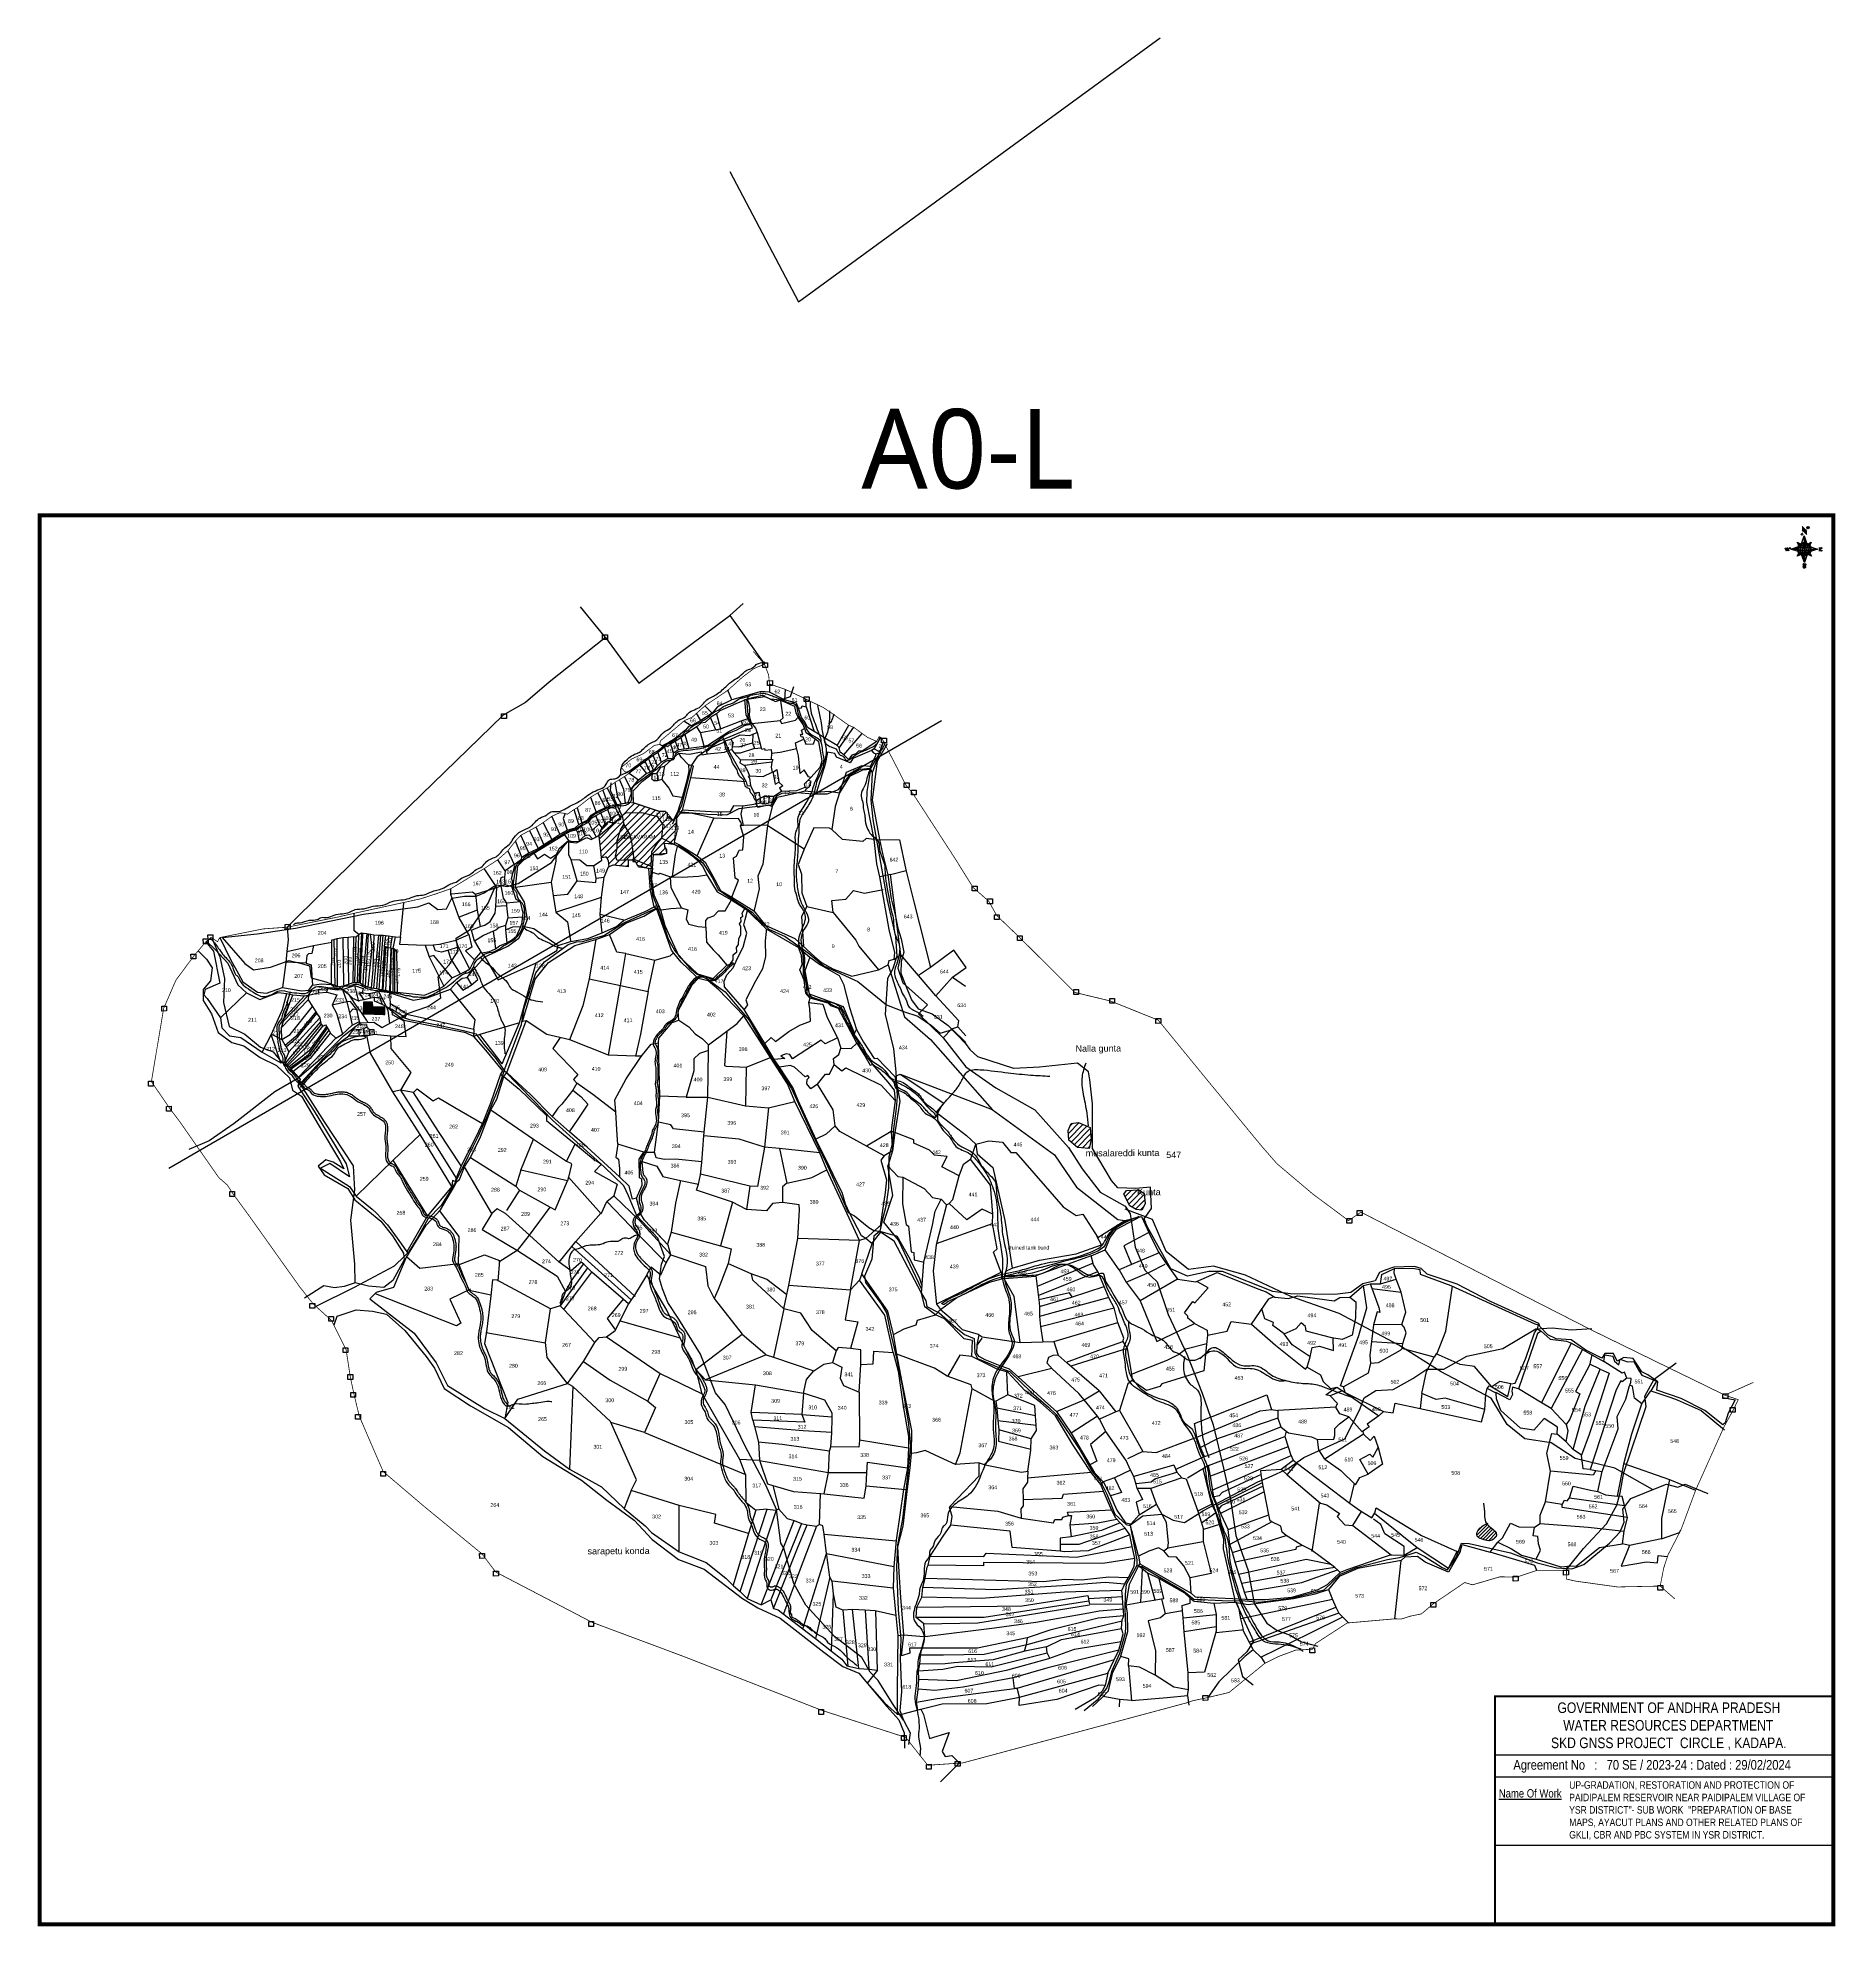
# Model space of a CAD drawing. Header units: inches. Extents: x 177226 to 184368, y 1611776 to 1619278.
import ezdxf
from ezdxf.enums import TextEntityAlignment as Align

# ---------------------------------------------------------------- set-up
doc = ezdxf.new("R2010")
doc.units = ezdxf.units.IN
doc.header["$MEASUREMENT"] = 0
for name, color, linetype in [('AQUADUCT', 1, 'Continuous'), ('bord', 1, 'Continuous'), ('CADAS', 1, 'Continuous'), ('FRAME 025', 7, 'Continuous'), ('PAPER SIZE', 5, 'Continuous'), ('PLOT', 7, 'Continuous'), ('PLOT NO', 7, 'Continuous'), ('ROAD', 1, 'Continuous'), ('STREAM', 4, 'Continuous'), ('STRUCTURE', 5, 'Continuous'), ('TITLEBLOCK', 7, 'Continuous'), ('VILLAGE BOUNDARY', 5, 'Continuous'), ('VILLAGE BOUNDARY STONES', 1, 'Continuous')]:
    doc.layers.add(name, color=color, linetype=linetype)
doc.styles.add('ARIALN', font='ARIALN.TTF')
doc.styles.get("Standard").update_dxf_attribs({"font": 'arial.ttf'})
doc.styles.add('TMS', font='trebuc.ttf')
doc.dimstyles.get("Standard").update_dxf_attribs({"dimtxt": 0.18, "dimasz": 0.18, "dimexe": 0.18, "dimexo": 0.0625, "dimgap": 0.09, "dimtad": 0, "dimtih": 1, "dimtoh": 1, "dimdec": 4, "dimzin": 0, "dimdsep": 46, "dimtxsty": 'Standard', "dimcen": 0.09, "dimadec": 0, "dimazin": 0, "dimtfac": 1, "dimtdec": 4, "dimtofl": 0, "dimtmove": 0, "dimatfit": 3, "dimfxl": 1, "dimtolj": 1, "dimtzin": 0, "dimarcsym": 0})
pattern_1 = [(45.33573, (177263.784, 1610591.874), (-11.402513, 11.269663), [])]
pattern_2 = [(267.297113149, (-8720374.938, 50637915.138), (10.5367255337, -0.497431438), [])]
pattern_3 = [(357.297113149, (-8720374.938, 50637915.138), (0.497431438, 10.5367255337), [])]

# ---------------------------------------------------------------- blocks, each defined once
blk = doc.blocks.new('*X7')
at = {"color": 0, "linetype": 'Continuous'}
for p, q in [((6321.6, 240.5), (6322.3, 241.2)), ((6321.6, 240.3), (6322.3, 241)), ((6321.6, 240.1), (6322.3, 240.8)), ((6321.6, 239.9), (6322.4, 240.7)), ((6321.6, 239.8), (6322.4, 240.6)), ((6321.6, 239.6), (6322.5, 240.5)), ((6321.6, 239.4), (6322.5, 240.3)), ((6321.6, 239.2), (6322.6, 240.2)), ((6321.7, 239.1), (6322.6, 240.1)), ((6321.8, 240.8), (6322.4, 241.4)), ((6321.8, 239), (6322.7, 240)), ((6321.8, 239), (6322.8, 239.9)), ((6321.9, 238.9), (6322.9, 239.8)), ((6322, 238.8), (6323, 239.7)), ((6322.1, 241.3), (6322.4, 241.6)), ((6322.1, 238.7), (6323.1, 239.6)), ((6322.2, 238.6), (6323.1, 239.6)), ((6322.3, 238.5), (6323.2, 239.5)), ((6322.4, 238.5), (6323.3, 239.4)), ((6322.5, 238.4), (6323.4, 239.3)), ((6322.7, 238.4), (6323.6, 239.3)), ((6322.8, 238.3), (6323.7, 239.2)), ((6322.9, 238.3), (6323.8, 239.1)), ((6323.1, 238.2), (6323.9, 239.1)), ((6323.2, 238.2), (6324, 239)), ((6323.3, 238.2), (6324.2, 239)), ((6323.5, 238.1), (6324.3, 238.9)), ((6323.7, 238.1), (6324.4, 238.9)), ((6323.8, 238.1), (6324.6, 238.8)), ((6324.1, 238.2), (6324.7, 238.8)), ((6324.3, 238.3), (6324.9, 238.8)), ((6324.6, 238.3), (6325.1, 238.8)), ((6324.8, 238.4), (6325.2, 238.8)), ((6325.1, 238.5), (6325.4, 238.8)), ((6325.4, 238.6), (6325.6, 238.8))]:
    blk.add_line(p, q, dxfattribs=at)
blk = doc.blocks.new('*X6')
at = {"color": 0, "linetype": 'Continuous'}
for p, q in [((6324.4, 240.3), (6324.5, 240.4)), ((6324.6, 240.3), (6324.8, 240.5)), ((6324.7, 240.2), (6325, 240.5)), ((6324.8, 240.2), (6325.2, 240.6)), ((6325, 240.1), (6325.5, 240.6)), ((6325.1, 240.1), (6325.6, 240.6)), ((6325.2, 240), (6325.8, 240.6)), ((6325.3, 240), (6326, 240.6)), ((6325.4, 239.9), (6326.1, 240.6)), ((6325.5, 239.8), (6326.2, 240.5)), ((6325.6, 239.8), (6326.3, 240.5)), ((6325.7, 239.7), (6326.5, 240.4)), ((6325.9, 239.6), (6326.6, 240.3)), ((6326, 239.5), (6326.7, 240.3)), ((6326, 239.4), (6326.8, 240.2)), ((6326.1, 239.3), (6327, 240.2)), ((6326.2, 239.3), (6327.1, 240.1)), ((6326.3, 239.2), (6327.1, 240)), ((6326.4, 239.1), (6327.2, 239.9)), ((6326.5, 239), (6327.3, 239.8)), ((6326.5, 238.9), (6327.4, 239.7)), ((6326.6, 238.8), (6327.5, 239.6)), ((6326.7, 238.7), (6327.5, 239.5)), ((6326.8, 238.6), (6327.6, 239.4)), ((6326.8, 238.5), (6327.7, 239.3)), ((6326.8, 236.5), (6327.4, 237)), ((6326.9, 238.3), (6327.8, 239.2)), ((6326.9, 238.2), (6327.9, 239.1)), ((6326.9, 236.8), (6327.6, 237.4)), ((6327, 238.1), (6327.8, 239)), ((6327, 237.9), (6327.8, 238.8)), ((6327, 237.8), (6327.8, 238.6)), ((6327, 237.6), (6327.8, 238.4)), ((6327, 237.4), (6327.8, 238.2)), ((6327, 237.3), (6327.8, 238)), ((6327, 237.1), (6327.8, 237.9))]:
    blk.add_line(p, q, dxfattribs=at)
blk = doc.blocks.new('H')
at = {"layer": 'bord', "extrusion": (0.000427885, 0.004792, 0.999988)}
h = blk.add_hatch(dxfattribs=at)
h.set_pattern_fill('LINE', color=8, scale=84.387686, angle=-2.7029, style=0)
h.set_pattern_definition(pattern_3)
h.paths.add_polyline_path([(-492, 786, -0.090992), (-448, 775), (-486, 912)])
h = blk.add_hatch(dxfattribs=at)
h.set_pattern_fill('LINE', color=8, scale=84.387686, angle=-92.7029, style=0)
h.set_pattern_definition(pattern_2)
h.paths.add_polyline_path([(-625, 665, -0.090992), (-615, 710), (-751, 671)])
h = blk.add_hatch(dxfattribs=at)
h.set_pattern_fill('LINE', color=8, scale=84.387686, angle=-2.7029, style=0)
h.set_pattern_definition(pattern_3)
h.paths.add_polyline_path([(-504, 533, -0.090992), (-549, 543), (-510, 406)])
h = blk.add_hatch(dxfattribs=at)
h.set_pattern_fill('LINE', color=8, scale=84.387686, angle=-92.7029, style=0)
h.set_pattern_definition(pattern_2)
h.paths.add_polyline_path([(-246, 647), (-372, 653, -0.090992), (-382, 609)])
for p, q in [((-516, 1087, -1217), (-432, 994, -1217)), ((-627, 794, -1216), (-567, 760, -1216)), ((-627, 794, -1216), (-584, 747, -1215)), ((-599, 731, -1215), (-627, 794, -1216)), ((-538, 774, -1216), (-487, 906, -1216)), ((-519, 1020, -1217), (-435, 927, -1216)), ((-487, 906, -1216), (-493, 780, -1216)), ((-487, 906, -1216), (-448, 769, -1216)), ((-421, 753, -1216), (-359, 781, -1216)), ((-359, 781, -1216), (-405, 739, -1216)), ((-359, 781, -1216), (-392, 721, -1215)), ((-865, 701, -1215), (-847, 638, -1215)), ((-847, 700, -1215), (-829, 637, -1215)), ((-829, 699, -1215), (-811, 636, -1215)), ((-829, 699, -1215), (-811, 698, -1215)), ((-811, 698, -1215), (-794, 635, -1215)), ((-752, 665, -1215), (-615, 704, -1215)), ((-752, 665, -1215), (-625, 659, -1215)), ((-619, 614, -1215), (-752, 665, -1215)), ((-639, 526, -1214), (-606, 585, -1215)), ((-639, 526, -1214), (-593, 568, -1215)), ((-577, 553, -1215), (-639, 526, -1214)), ((-511, 400, -1214), (-549, 537, -1214)), ((-460, 533, -1215), (-511, 400, -1214)), ((-505, 527, -1214), (-511, 400, -1214)), ((-371, 513, -1214), (-431, 546, -1215)), ((-371, 513, -1214), (-414, 560, -1215)), ((-399, 576, -1215), (-371, 513, -1214)), ((-246, 641, -1215), (-383, 603, -1215)), ((-379, 693, -1215), (-246, 641, -1215)), ((-373, 647, -1215), (-246, 641, -1215)), ((-213, 669, -1215), (-217, 601, -1215)), ((-197, 600, -1215), (-194, 668, -1215))]:
    blk.add_line(p, q, dxfattribs=at)
at = {"layer": 'bord', "color": 8, "linetype": 'ByBlock', "extrusion": (0.000427885, 0.004792, 0.999988)}
for p, q in [((-386, 711, -1215), (-605, 722, -1215)), ((-411, 744, -1216), (-578, 752, -1216)), ((-493, 780, -1216), (-505, 527, -1214)), ((-373, 647, -1215), (-625, 659, -1215)), ((-378, 616, -1215), (-623, 628, -1215)), ((-375, 679, -1215), (-620, 691, -1215)), ((-392, 585, -1215), (-611, 595, -1215)), ((-420, 555, -1215), (-587, 562, -1215))]:
    blk.add_line(p, q, dxfattribs=at)
at = {"layer": 'bord', "extrusion": (0.000427885, 0.004792, 0.999988), "elevation": -1212}
for points, const_width in [([(-522, 960), (-516, 1093)], 1.61), ([(-434, 933), (-428, 1066)], 1.61), ([(-870, 707), (-846, 706)], 0.642), ([(-829, 643), (-855, 644)], 0.642), ([(-829, 643), (-821, 678)], 0.642), ([(-811, 642), (-784, 641)], 0.642), ([(-793, 641), (-782, 694)], 0.642), ([(-177, 605), (-226, 607)], 0.706), ([(-223, 676), (-174, 673)], 0.706), ([(-195, 645), (-185, 644)], 0.706)]:
    blk.add_lwpolyline(points, dxfattribs=dict(at, const_width=const_width))
for points, const_width in [([(-414, 1073, 1), (-398, 1058, 1)], 22.3), ([(-530, 950, 1), (-520, 939, 1)], 14.8), ([(-776, 697, 1), (-769, 690, 1)], 8.9), ([(-490, 362, 1), (-498, 369, 1)], 11.1), ([(-180, 618, 1), (-173, 611, 1)], 9.79), ([(-178, 667, 1), (-171, 660, 1)], 9.79), ([(-525, 322, 1), (-533, 329, 1)], 11.1)]:
    blk.add_lwpolyline(points, format="xyb", close=True, dxfattribs=dict(at, const_width=const_width))
for points in [[(-537, 317), (-531, 310), (-520, 307), (-505, 307), (-494, 310), (-486, 318), (-487, 326), (-491, 333), (-494, 336), (-503, 341), (-522, 347), (-530, 352), (-534, 355), (-537, 363), (-537, 373), (-530, 381), (-520, 384), (-504, 384), (-493, 380), (-487, 373)], [(-522, 348), (-526, 354), (-528, 361), (-528, 371), (-526, 375), (-521, 381), (-515, 384)], [(-505, 307), (-499, 312), (-497, 319), (-497, 327), (-501, 335), (-509, 343)]]:
    blk.add_lwpolyline(points, dxfattribs=at)
at = {"layer": 'bord', "extrusion": (0.000427885, 0.004792, 0.999988)}
for centre, radius in [((-406, 1065, -1212), 22.3), ((-498, 659, -1212), 127), ((-525, 944, -1212), 14.8), ((-773, 694, -1212), 8.9), ((-494, 365, -1212), 11.1), ((-177, 615, -1212), 9.79), ((-174, 663, -1212), 9.79), ((-529, 325, -1212), 11.1)]:
    blk.add_circle(centre, radius, dxfattribs=at)
at = {"layer": 'bord', "color": 8, "linetype": 'ByBlock', "extrusion": (0.000427885, 0.004792, 0.999988)}
for centre, radius, start, end in [((-482, 658, -1212), 128, 94.9254, 259.6691), ((-437, 656, -1212), 141, 113.2864, 241.308), ((-316, 651, -1212), 222, 142.5892, 212.0053), ((-560, 662, -1212), 141, 293.2864, 61.308), ((-681, 668, -1212), 222, 322.5892, 32.0053), ((-515, 660, -1212), 128, 274.9254, 79.6691)]:
    blk.add_arc(centre, radius, start, end, dxfattribs=at)
at = {"layer": 'bord', "extrusion": (0.000427885, 0.004792, 0.999988)}
for points in [[(-516, 1093, -1212), (-431, 1000, -1212), (-519, 1026, -1212), (-434, 933, -1212)], [(-864, 707, -1212), (-846, 706, -1212), (-846, 644, -1212), (-829, 643, -1212)], [(-829, 705, -1212), (-811, 704, -1212), (-811, 642, -1212), (-793, 641, -1212)], [(-193, 674, -1212), (-197, 606, -1212), (-213, 675, -1212), (-216, 607, -1212)]]:
    blk.add_solid(points, dxfattribs=at)
at = {"layer": 'bord', "extrusion": (0.000427885, 0.004792, 0.999988), "xscale": 7.977342409717546, "yscale": 7.977342409717546, "zscale": 7.977342409717546, "rotation": 138.0840426661453}
for name, p in [('*X6', (38301, -31929, -1212)), ('*X7', (38314, -31951, -1212))]:
    blk.add_blockref(name, p, dxfattribs=at)
blk = doc.blocks.new('OT')
at = {"layer": 'STRUCTURE', "color": 190}
for points, const_width in [([(769751, 1706596), (769729, 1706596)], 0.5), ([(769751, 1706579), (769729, 1706579)], 0.5), ([(769775, 1706602), (769775, 1706598), (769769, 1706594), (769762, 1706594), (769754, 1706594), (769748, 1706598), (769748, 1706602)], 0.5), ([(769748, 1706573), (769748, 1706577), (769754, 1706581), (769762, 1706581), (769762, 1706581), (769762, 1706581), (769769, 1706581), (769775, 1706577), (769775, 1706573)], 0.5), ([(769762, 1706594), (769762, 1706581)], 2.5)]:
    blk.add_lwpolyline(points, dxfattribs=dict(at, const_width=const_width))
at = {"layer": 'STRUCTURE', "color": 0}
blk.add_circle((769762, 1706587), 1.87, dxfattribs=at)
blk.add_leader([(769733, 1706587), (769754, 1706587)], dimstyle='Standard', override={"dimasz": 10, "dimgap": 0.09, "dimtad": 0}, dxfattribs=at)

msp = doc.modelspace()

# ---------------------------------------------------------------- hatches: boundary and pattern name
at = {"layer": 'PLOT'}
h = msp.add_hatch(dxfattribs=at)
h.set_pattern_fill('ANSI31', color=11, scale=256.5108, angle=0.33573)
h.set_pattern_definition([(45.3357, (177263.784, 1610591.874), (-22.80503, 22.53933), [])])
h.paths.add_polyline_path([(179585.1, 1616083.4), (179577.8, 1616113.6), (179555.2, 1616152.3), (179542.8, 1616134), (179528.2, 1616089.6), (179527.6, 1616056.8), (179521.2, 1616026.8), (179528.1, 1616009.1), (179572.6, 1616011.5), (179572.6, 1616012.3), (179590, 1616012.5), (179593.2, 1616024.4)])
h.paths.add_polyline_path([(179554.5, 1616096.7), (179583.6, 1616096.9), (179583.5, 1616112.4), (179554.4, 1616112.2)], flags=24)
h = msp.add_hatch(dxfattribs=at)
h.set_pattern_fill('ANSI31', color=256, scale=5.130216, angle=0.33573)
h.set_pattern_definition([(45.335727, (177263.78414, 1610591.8744), (-0.45610053, 0.45078653), [])])
h.paths.add_polyline_path([(178604.3, 1615397.7), (178605, 1615426.8), (178556.7, 1615427.8), (178555.8, 1615446.7), (178519.8, 1615447.3), (178519.5, 1615400.3)])
h.paths.add_polyline_path([(178488.7, 1615410.8), (178531.3, 1615411), (178531.2, 1615434), (178488.6, 1615433.8)], flags=9)
at = {"layer": 'PLOT NO'}
h = msp.add_hatch(dxfattribs=at)
h.set_pattern_fill('ANSI31', color=30, scale=153.90648, angle=0.33573)
h.set_pattern_definition([(45.33573, (177263.784, 1610591.874), (-13.683016, 13.523596), [])])
edge = h.paths.add_edge_path()
edge.add_line((179468.5, 1616139), (179480.2, 1616155.3))
edge.add_line((179480.2, 1616155.3), (179501.7, 1616167))
edge.add_line((179501.7, 1616167), (179503.3, 1616178.3))
edge.add_line((179503.3, 1616178.3), (179532.9, 1616194.3))
edge.add_line((179532.9, 1616194.3), (179544.1, 1616234.7))
edge.add_line((179544.1, 1616234.7), (179572.3, 1616240.4))
edge.add_line((179572.3, 1616240.4), (179593.2, 1616238.3))
edge.add_line((179593.2, 1616238.3), (179696.7, 1616203.7))
edge.add_line((179696.7, 1616203.7), (179718.3, 1616204.1))
edge.add_line((179718.3, 1616204.1), (179728.3, 1616196.6))
edge.add_line((179728.3, 1616196.6), (179750.8, 1616168.6))
edge.add_line((179750.8, 1616168.6), (179763.9, 1616178.9))
edge.add_line((179763.9, 1616178.9), (179755.2, 1616081.8))
edge.add_line((179755.2, 1616081.8), (179756.1, 1616073.1))
edge.add_line((179756.1, 1616073.1), (179715.7, 1616078.2))
edge.add_line((179715.7, 1616078.2), (179724.9, 1616038.2))
edge.add_line((179724.9, 1616038.2), (179672.5, 1616033.7))
edge.add_line((179672.5, 1616033.7), (179668.2, 1615978.9))
edge.add_line((179668.2, 1615978.9), (179654.3, 1615978.5))
edge.add_line((179654.3, 1615978.5), (179611.9, 1615983.9))
edge.add_line((179611.9, 1615983.9), (179601.5, 1616005.8))
edge.add_line((179601.5, 1616005.8), (179590, 1616012.5))
edge.add_line((179590, 1616012.5), (179572.6, 1616011.5))
edge.add_line((179572.6, 1616011.5), (179573.7, 1615986.1))
edge.add_line((179573.7, 1615986.1), (179512, 1615992.1))
edge.add_line((179512, 1615992.1), (179494.8, 1615985.1))
edge.add_line((179494.8, 1615985.1), (179492.4, 1616010))
edge.add_line((179492.4, 1616010), (179484.5, 1616024.6))
edge.add_line((179484.5, 1616024.6), (179464.6, 1616021.2))
edge.add_line((179464.6, 1616021.2), (179454.8, 1616108.9))
edge.add_line((179454.8, 1616108.9), (179467.1, 1616137))
edge.add_line((179467.1, 1616137), (179489.9, 1616162.2))
edge.add_line((179489.9, 1616162.2), (179512.1, 1616159.1))
edge.add_line((179512.1, 1616159.1), (179540.9, 1616173))
edge.add_line((179540.9, 1616173), (179532.9, 1616194.3))
edge.add_line((179532.9, 1616194.3), (179544.1, 1616234.7))
edge.add_line((179544.1, 1616234.7), (179578.7, 1616239.8))
edge.add_line((179578.7, 1616239.8), (179593.2, 1616238.3))
at = {"layer": 'STREAM'}
h = msp.add_hatch(dxfattribs=at)
h.set_pattern_fill('ANSI31', color=256, scale=128.2554, angle=0.33573)
h.set_pattern_definition(pattern_1)
h.paths.add_polyline_path([(181407.5, 1614948.3), (181361, 1614968.3), (181332.6, 1614965.3), (181320.4, 1614936.4), (181323, 1614899), (181356.8, 1614869.9), (181404.2, 1614864.9), (181411.1, 1614900.9)])
h = msp.add_hatch(dxfattribs=at)
h.set_pattern_fill('ANSI31', color=256, scale=128.2554, angle=0.33573)
h.set_pattern_definition(pattern_1)
h.paths.add_polyline_path([(181565.1, 1614638.1), (181589.9, 1614622.6), (181613.1, 1614619.9), (181625.8, 1614645.6), (181622.2, 1614686.3), (181601.3, 1614701.3), (181552, 1614698.7), (181542.1, 1614683.9)])
h = msp.add_hatch(dxfattribs=at)
h.set_pattern_fill('ANSI31', color=256, scale=76.95324, angle=0.33573)
h.set_pattern_definition([(45.33573, (177263.784, 1610591.874), (-6.841508, 6.761798), [])])
edge = h.paths.add_edge_path()
edge.add_spline(control_points=[(182983.4, 1613374.7), (182987.9, 1613369), (183004.1, 1613356.6), (183032.9, 1613333.2), (182999.8, 1613300.4), (182970.5, 1613311.3), (182940.3, 1613323.1), (182950, 1613357.4), (182969.4, 1613368.2), (182983.4, 1613374.7)], knot_values=[16.282814, 16.282814, 16.282814, 16.282814, 20.762643, 27.706881, 33.139666, 41.209272, 45.313453, 49.341588, 58.12005, 58.12005, 58.12005, 58.12005], degree=3, periodic=0)

# ---------------------------------------------------------------- linework, layer by layer
at = {"layer": 'FRAME 025', "lineweight": -3}
msp.add_lwpolyline([(183017, 1612456), (184360.5, 1612456)], dxfattribs=at)
at = {"layer": 'FRAME 025', "lineweight": -3, "elevation": 1.6}
for points in [[(183017, 1612369.3), (184360.5, 1612369.3)], [(183017, 1612097.2), (184360.5, 1612097.2)]]:
    msp.add_lwpolyline(points, dxfattribs=at)
at = {"layer": 'PAPER SIZE'}
for points in [[(179975.5, 1618746.8), (180248.6, 1618229.8), (181686.1, 1619278.2)], [(180816.7, 1616564.8), (177746.9, 1614785.4)]]:
    msp.add_lwpolyline(points, dxfattribs=at)
at = {"layer": 'PAPER SIZE', "color": 5}
for points, const_width in [([(177233.8, 1617381.4), (184360.5, 1617381.4), (184360.5, 1611783.6), (177233.8, 1611783.6)], 16), ([(184360.5, 1611783.6), (183017, 1611783.6), (183017, 1612689.4), (184360.5, 1612689.4)], 8)]:
    msp.add_lwpolyline(points, close=True, dxfattribs=dict(at, const_width=const_width))
at = {"layer": 'PLOT'}
for points in [[(180133.5, 1616711.1), (180133.7, 1616678.4), (180101, 1616681.7), (179984.2, 1616647.3), (179968, 1616686)], [(180559.7, 1616482.5), (180502, 1616444.3), (180487.2, 1616444.2), (180476.9, 1616433), (180460.2, 1616428.3), (180447.2, 1616411), (180429.1, 1616429.8), (180414, 1616439.4), (180411, 1616458.5), (180402.7, 1616466), (180353.6, 1616496.3), (180328.8, 1616511.7), (180311, 1616522.7), (180284.3, 1616538.3), (180274.2, 1616561), (180260.5, 1616578.2), (180248.1, 1616615.1), (180241.2, 1616634.7), (180193.4, 1616647.7), (180133.7, 1616678.4)], [(180196.1, 1616689.5), (180193.4, 1616647.7)], [(177948.8, 1615703.3), (177991.1, 1615616.3), (178022.9, 1615558.7), (178040.7, 1615527.6), (178098.9, 1615486.2), (178134.3, 1615482), (178198.8, 1615504.6), (178275.7, 1615491.5), (178302.7, 1615494.6), (178317.4, 1615514.7), (178351.9, 1615519.1), (178392.5, 1615516.6), (178404.2, 1615507.2), (178417.2, 1615507.5), (178439.8, 1615512.2), (178461.5, 1615518.7), (178479.4, 1615524.7), (178486, 1615525.1), (178496.9, 1615524.6), (178501.3, 1615524.3), (178508.6, 1615522.7), (178517.8, 1615516.3), (178526, 1615511.1), (178537.2, 1615507.2), (178551.3, 1615504.3), (178561.3, 1615502.7), (178571.2, 1615501.1), (178582.9, 1615497.7), (178591.1, 1615496.5), (178598.3, 1615495.5), (178607.2, 1615493.9), (178623.6, 1615489.9), (178631.2, 1615488.7), (178636.2, 1615488.5), (178645.3, 1615487.1), (178653.4, 1615486.1), (178762.4, 1615474.7), (178813.3, 1615496.4), (178839.8, 1615510.5), (178872.5, 1615544.1), (178905.6, 1615560), (178942.3, 1615578.3), (178961.3, 1615614.4), (178986, 1615643.9), (178989.9, 1615643.4), (179021, 1615648.5), (179044.7, 1615659.2), (179060, 1615671), (179089.6, 1615683.1), (179112.9, 1615696.1), (179127.7, 1615708.8), (179145.2, 1615747.2), (179151.2, 1615761.6), (179152.3, 1615781.6), (179154.3, 1615800.4), (179143.6, 1615845.3), (179126.9, 1615855.1), (179109.7, 1615906.2), (179112.4, 1615927.2), (179108.2, 1615937.8), (179121.9, 1615988.2), (179119.2, 1615994), (179148.5, 1616015.2), (179149.3, 1616023.5), (179176.7, 1616040.3), (179211.8, 1616056.6), (179236.2, 1616072.8), (179268.2, 1616092.5), (179301, 1616113.7), (179328.9, 1616129.9), (179361.7, 1616139.3), (179376.2, 1616152.9), (179387.4, 1616158.7), (179411.4, 1616171.4), (179425.2, 1616189.8), (179445.8, 1616203.3), (179482.3, 1616220.2), (179498.7, 1616225.1), (179522.5, 1616231), (179526.7, 1616232.4), (179544.1, 1616234.7), (179561.3, 1616238), (179572.3, 1616240.4), (179585.5, 1616277.4), (179582.8, 1616291.4), (179611.9, 1616328.8), (179624.3, 1616339.8), (179642.1, 1616354.2), (179659.8, 1616362.5), (179667.7, 1616367.8), (179671.7, 1616369.2), (179678.3, 1616372), (179689, 1616386), (179702.8, 1616400.7), (179730.1, 1616415), (179750.2, 1616414.6), (179751.5, 1616437.7), (179771.4, 1616451), (179794.3, 1616453.9), (179812.9, 1616455.4), (179873.8, 1616463.9), (179888.4, 1616468), (179972.4, 1616522.7), (180025.6, 1616548.8), (180057.1, 1616553.5), (180063.7, 1616553.7), (180176.2, 1616566.2), (180181.7, 1616553.5), (180237.1, 1616566.6), (180247.1, 1616579), (180238.9, 1616595.8), (180234.3, 1616622.1), (180175.8, 1616646), (180137.2, 1616650.5), (180104.6, 1616665.1), (180044.3, 1616650.9), (179999.1, 1616632.3), (179936.4, 1616604.3), (179922.6, 1616591.7), (179900.3, 1616578.5), (179877.3, 1616558.1), (179860.9, 1616555.6), (179845.8, 1616541.6), (179823.7, 1616527.1), (179797.5, 1616510.8), (179781.5, 1616497.4), (179758.3, 1616482.5), (179739.7, 1616471.2), (179728.3, 1616461.4), (179723.1, 1616465.7), (179716.1, 1616460), (179697.5, 1616470.4)], [(179984.2, 1616647.3), (179926.4, 1616620.5), (179906.2, 1616594.5), (179860.6, 1616566.2), (179821.9, 1616545.2), (179793.3, 1616563.4)], [(179876.7, 1616624), (179906.2, 1616594.5)], [(180042.5, 1616650.2), (180048.8, 1616573.5), (180063.7, 1616553.7), (180077.6, 1616535.3), (180084.4, 1616518.3), (180099.9, 1616456.7), (180103.5, 1616451.3), (180113.3, 1616454.2), (180115.2, 1616447.8), (180139.7, 1616450), (180140.9, 1616436.5), (180139.7, 1616411.8), (180146.3, 1616411.5), (180142.5, 1616400.9), (180139.7, 1616380.6), (180143.6, 1616361.1), (180149.8, 1616362.3), (180163.1, 1616371.1), (180171.1, 1616321.2), (180186.7, 1616306.8), (180173.1, 1616297), (180181.2, 1616285.7), (180242.6, 1616287.5), (180275.8, 1616300.9)], [(180176.2, 1616566.2), (180187.8, 1616575.9), (180178.3, 1616645)], [(180248.1, 1616615.1), (180261.2, 1616616.1), (180263.1, 1616624.1), (180279.7, 1616620.2), (180278.2, 1616651)], [(180279.7, 1616620.2), (180311, 1616522.7)], [(179821.9, 1616545.2), (179812.2, 1616541.8), (179801.1, 1616528.7), (179759.2, 1616494.1), (179733.2, 1616479), (179706.8, 1616465.2)], [(179860.6, 1616566.2), (179843.8, 1616594.6)], [(179873.8, 1616463.9), (179859.7, 1616517.6), (179844.6, 1616540.8)], [(179859.7, 1616517.6), (179916.9, 1616528.1), (179939, 1616532.2), (180021.3, 1616564.2), (180032.2, 1616568.4), (180048.8, 1616573.5)], [(179920.1, 1616528.7), (179899.6, 1616577.8)], [(179922.6, 1616591.7), (179939, 1616532.2)], [(180021.3, 1616564.2), (180025.6, 1616548.8)], [(180275.8, 1616300.9), (180273.1, 1616313.6), (180287, 1616328.5), (180297.9, 1616339.8), (180334.8, 1616380.1), (180342.5, 1616407.1), (180329.6, 1616481.6), (180315, 1616492.3), (180279.4, 1616516.7), (180273.4, 1616532.4), (180266.9, 1616550.3), (180246.8, 1616579.6)], [(180270.2, 1616492), (180267.5, 1616499.1), (180259.7, 1616500.5), (180256.7, 1616511.7), (180265.9, 1616510.7), (180260.2, 1616527.7), (180272.8, 1616533.9)], [(180402.7, 1616466), (180448.5, 1616546.7)], [(180467.9, 1616539.1), (180411, 1616458.5)], [(177893.7, 1615686.8), (177923.8, 1615649.2), (177949.8, 1615522.3), (177890.6, 1615496.8), (177885.8, 1615475.9), (177898.4, 1615461), (177951.7, 1615384), (177957, 1615345.2), (177988.1, 1615313.4), (178032.1, 1615305.8), (178117.2, 1615248.4), (178191.8, 1615206), (178206.5, 1615208.6), (178210, 1615204.6), (178216, 1615198.6), (178219.9, 1615195.1), (178224.7, 1615190.3), (178228.2, 1615186.5), (178233.1, 1615180.7), (178240.2, 1615172.9), (178261.7, 1615149.4), (178269.1, 1615140.2), (178258.6, 1615112.7), (178323.9, 1615013.6), (178405.4, 1614881), (178451.3, 1614805.1), (178464.4, 1614752.7), (178385.8, 1614805.8), (178349, 1614787.5), (178465.1, 1614714.6), (178491.5, 1614675.6), (178554.4, 1614623.9), (178571, 1614610.1), (178615, 1614562.3), (178671.2, 1614484.9), (178692.2, 1614455.2), (178699.6, 1614447.6), (178769.7, 1614560.9), (178826.2, 1614621.7), (178882.6, 1614718.8), (178889.3, 1614733.1), (178902, 1614741.9), (178921.1, 1614792.9), (178945.4, 1614829.6), (178985.5, 1614912.3), (179026.7, 1615019.1), (179049.8, 1615061.7), (179077.7, 1615151), (179089.2, 1615167.3), (179166.6, 1615372.8), (179151.4, 1615370.4), (179202.9, 1615537.6), (179255.4, 1615605), (179359.4, 1615672.3), (179443.3, 1615695.8), (179497.7, 1615715.3), (179562.4, 1615760.1), (179633.7, 1615788.1), (179681.1, 1615816.8), (179702.5, 1615813.3), (179741.9, 1615819), (179784, 1615822.1), (179743.4, 1615901), (179740.3, 1615944.6), (179748.6, 1615947.7), (179759.9, 1616033.7), (179768.3, 1616065.1), (179776.3, 1616071.7), (179846.6, 1616028.2), (179877.3, 1616003.1), (179916.2, 1615933.4), (179938.4, 1615890.5), (179983.9, 1615864), (180071.8, 1615809.7), (180116.3, 1615753.3), (180233.6, 1615700.2), (180313.8, 1615627.2), (180340.8, 1615604), (180385.8, 1615579.6), (180460.9, 1615549.8), (180566.2, 1615574.9), (180605.4, 1615595.4), (180608.5, 1615611.9), (180628.7, 1615618), (180632, 1615644.4), (180609.6, 1615735.4), (180571.3, 1615944.5), (180560.5, 1615996.4), (180549, 1616093), (180520.3, 1616241.6), (180521.9, 1616283.1), (180536.7, 1616371.6), (180534.8, 1616383.9), (180556.2, 1616425.2), (180555.4, 1616433.9), (180570.2, 1616437.4), (180586.3, 1616482.9)], [(179716.1, 1616460), (179688, 1616437.7), (179670.6, 1616426.4), (179653, 1616413.6), (179639.3, 1616403.5), (179618.2, 1616388.3), (179575.8, 1616356)], [(179716.1, 1616460), (179730.1, 1616415)], [(179739.7, 1616471.2), (179751.4, 1616435.7)], [(179758.3, 1616482.5), (179771.4, 1616451)], [(179781.5, 1616497.4), (179794.3, 1616453.9)], [(179797.5, 1616510.8), (179812.9, 1616455.4)], [(179885.3, 1616432.6), (179885.1, 1616443.5), (179901.8, 1616458.7), (179949.8, 1616478.9), (179957.5, 1616484.7), (179979.3, 1616491.2), (180017.4, 1616509.4), (180055.3, 1616506.2), (180067.4, 1616511.3), (180084.3, 1616518.5)], [(179979.3, 1616491.2), (179986.7, 1616479.6), (179985.8, 1616463), (179984.4, 1616449), (179970.5, 1616446.4), (179957.5, 1616484.7)], [(179984.4, 1616449), (179992.3, 1616439.3), (180017.7, 1616409.6), (180015.6, 1616397.9), (180034.4, 1616386.8), (180046.7, 1616365.3), (180053.8, 1616345.9), (180048.3, 1616343.8), (180054.4, 1616337), (180057.9, 1616307.2)], [(179985.8, 1616463), (180011.3, 1616461.7), (180066.2, 1616476.9)], [(180073.4, 1616455.2), (180016.4, 1616436.5), (179994.6, 1616436.6)], [(180067.4, 1616511.3), (180066.2, 1616476.9), (180073.4, 1616455.2), (180099.9, 1616456.7)], [(180140.9, 1616436.5), (180175.9, 1616439.6), (180242, 1616455.2)], [(180297.9, 1616339.8), (180288.7, 1616342.6), (180270.7, 1616369.5), (180255.2, 1616355.1), (180248.9, 1616426.1), (180241.4, 1616457.8), (180236.4, 1616477.7), (180270.2, 1616492), (180277.6, 1616472.3), (180307.8, 1616472.5), (180315, 1616492.3)], [(180429.1, 1616429.8), (180502.2, 1616513.9)], [(180549.2, 1616453), (180539.3, 1616446.9), (180547.1, 1616437.5), (180555.4, 1616433.9)], [(180574.7, 1616498.7), (180549.2, 1616453), (180571.4, 1616440.7)], [(179811.3, 1616389.1), (179812.4, 1616366.4), (179804.4, 1616327.3), (179788.2, 1616263.6), (179767.4, 1616201.9), (179750.8, 1616168.6), (179728.7, 1616182.5), (179728.3, 1616196.6), (179718.3, 1616204.1), (179696.7, 1616203.7), (179593.2, 1616238.3), (179591.4, 1616286.7), (179629.3, 1616324.3), (179669, 1616354.9), (179685.5, 1616355.7), (179701.9, 1616380.7), (179716, 1616384.4), (179773.3, 1616436.6)], [(179618.2, 1616388.3), (179644.1, 1616355.2)], [(179659.8, 1616362.5), (179639.3, 1616403.5)], [(179653, 1616413.6), (179671.7, 1616369.2)], [(179716, 1616384.4), (179706.3, 1616331.2), (179686.7, 1616325.5), (179674.3, 1616325.9), (179665.7, 1616333.6), (179667.2, 1616340), (179669, 1616354.9)], [(179689, 1616386), (179670.6, 1616426.4)], [(179689.6, 1616439), (179702.8, 1616400.7)], [(179983.9, 1615864), (180009.9, 1615931), (179996.7, 1615940), (179989.9, 1616020.6), (180003, 1616027.1), (180012.9, 1616050.1), (180027.7, 1616052.6), (180031.1, 1616103.4), (180018.7, 1616147.8), (180023.2, 1616155.2), (180010.1, 1616176.9), (179974.7, 1616175.7), (179911.9, 1616178.2), (179826.8, 1616196.8), (179778.1, 1616197.3), (179787.5, 1616209.7), (179821, 1616337.5), (179831.2, 1616384.8), (179811.3, 1616389.1), (179782.6, 1616420.5), (179773.3, 1616436.6), (179815.4, 1616431.9), (179861.6, 1616441), (179864, 1616429.2), (179887.6, 1616433), (179955.2, 1616439.6), (179970.5, 1616446.4), (180040.9, 1616322.2), (180045.2, 1616306.1), (180057.9, 1616307.2), (180074.4, 1616274.6), (180080.7, 1616247.7), (180080.8, 1616233.7), (180027.7, 1616225.5), (179990.8, 1616227), (179975.8, 1616201.6), (179901.3, 1616203.4), (179787.5, 1616209.7)], [(180017.7, 1616409.6), (180139.7, 1616411.8)], [(180142.5, 1616400.9), (180034.4, 1616386.8)], [(180539.3, 1616446.9), (180464.3, 1616414.2), (180453.7, 1616397.9), (180400.2, 1616420.1), (180392.9, 1616434.9), (180364.2, 1616440.3), (180355.2, 1616392.6), (180320.7, 1616281.4), (180370.2, 1616284.8), (180412.2, 1616278.8), (180439.1, 1616359.9), (180501.1, 1616386.7), (180534.8, 1616383.9)], [(179519.2, 1616319.7), (179529.9, 1616261.8), (179544.1, 1616234.7)], [(179537.1, 1616330.7), (179553.7, 1616293.3), (179559.7, 1616237.7)], [(179557.6, 1616343.4), (179582.8, 1616291.4)], [(179575.8, 1616356), (179613.1, 1616329.9)], [(179685.5, 1616355.7), (179688.5, 1616343.7), (179688.9, 1616329.4)], [(179706.3, 1616331.2), (179733, 1616297), (179749, 1616266.6), (179784.7, 1616261.9)], [(180040.9, 1616322.2), (179821, 1616337.5)], [(180536.7, 1616371.6), (180502.6, 1616369), (180451.6, 1616342.7), (180412.2, 1616278.8), (180394.6, 1616224.6), (180381.5, 1616133.2), (180372.5, 1616138.2), (180310.1, 1616138.8), (180271.1, 1616055.3), (180123.4, 1616150.5), (180030.8, 1616149.2), (180018.7, 1616147.8)], [(180053.8, 1616345.9), (180108.6, 1616343.8), (180143.6, 1616361.1), (180146.7, 1616361.7), (180156.4, 1616312.5), (180171.1, 1616321.2)], [(180275.8, 1616286.3), (180280.9, 1616296.1), (180292.9, 1616303.2), (180299, 1616323), (180287, 1616328.5)], [(180275.8, 1616300.9), (180281.8, 1616297.8)], [(178625.2, 1615484.4), (178717.4, 1615455.4), (178773.6, 1615464.2), (178866, 1615497.8), (178889.1, 1615524.4), (178912.4, 1615541.6), (178932.2, 1615545.4), (178954.9, 1615573.4), (179000.4, 1615625.1), (179002.2, 1615627.2), (179045.8, 1615646.5), (179093.1, 1615669.1), (179138, 1615701.7), (179158.4, 1615742.5), (179171.8, 1615776), (179159.7, 1615844.2), (179123.8, 1615904.1), (179133.8, 1615988), (179158.7, 1616014), (179197.7, 1616038.9), (179319.3, 1616112.5), (179342.6, 1616126.7), (179365.4, 1616130.9), (179386.8, 1616147.7), (179414.4, 1616161.5), (179427.4, 1616179.1), (179442.8, 1616188), (179462.8, 1616199.4), (179489.5, 1616212.4), (179504.8, 1616219.9), (179523, 1616218.1), (179522.5, 1616231), (179488.9, 1616297.9)], [(179422.8, 1616261.3), (179444.1, 1616202.2)], [(179482.3, 1616220.2), (179478.2, 1616226.7), (179451.7, 1616278.7)], [(179471, 1616289.5), (179486, 1616247.7), (179498.7, 1616225.1)], [(180030.8, 1616149.2), (180020.5, 1616193.4), (180027.7, 1616225.5)], [(180073.6, 1616276.3), (180091.1, 1616280.8), (180097, 1616257.9), (180097.2, 1616237.9), (180080.8, 1616233.7), (180087.6, 1616221.2), (180129, 1616230.6), (180144.6, 1616223.9), (180125.3, 1616149.2), (180107.1, 1615995.3), (180086.8, 1615947), (180091.9, 1615896.9), (180072, 1615812.9)], [(180080.7, 1616247.7), (180101.4, 1616259.7), (180111.8, 1616265.8), (180133.6, 1616265.7), (180150.4, 1616265.7), (180181.2, 1616285.7)], [(180150.4, 1616265.7), (180143.9, 1616240.5), (180130.7, 1616237.3), (180115.2, 1616233.6), (180097.2, 1616237.9)], [(180113.7, 1616233.9), (180111.8, 1616265.8)], [(180130.7, 1616237.3), (180133.6, 1616265.7)], [(180144.6, 1616223.9), (180165.2, 1616261.2), (180242.5, 1616278.8), (180275.8, 1616286.3), (180320.7, 1616281.4)], [(179233.6, 1616159.7), (179268.2, 1616092.5)], [(179301, 1616113.7), (179268.6, 1616185.2)], [(179322.1, 1616196.2), (179313.6, 1616176.8), (179328.9, 1616129.9)], [(179376.2, 1616152.9), (179357.2, 1616212.3)], [(179368.6, 1616219), (179387.4, 1616158.7)], [(179401.4, 1616108.3), (179415.6, 1616112.1), (179429.8, 1616095.6), (179442.8, 1616102.5), (179454.8, 1616108.9), (179467.1, 1616137), (179480.2, 1616155.3), (179489.9, 1616162.2), (179501.7, 1616167), (179503.3, 1616178.3), (179532.9, 1616194.3), (179523, 1616218.1)], [(179414.4, 1616161.5), (179430.7, 1616130), (179444.5, 1616103.4)], [(179430.7, 1616130), (179456.2, 1616155.7)], [(179468.5, 1616139), (179456.2, 1616155.7), (179442.8, 1616188)], [(179480.2, 1616155.3), (179462.8, 1616199.4)], [(179489.5, 1616212.4), (179503.3, 1616178.3)], [(179532.9, 1616194.3), (179542, 1616184.2), (179540.9, 1616173), (179512.1, 1616159.1), (179489.9, 1616162.2)], [(179778.1, 1616197.3), (179763.9, 1616178.9), (179765.6, 1616125.3), (179755.2, 1616081.8), (179776.3, 1616071.7)], [(179846.6, 1616028.2), (179911.9, 1616178.2)], [(178867.8, 1615874.6), (178870, 1615877.8), (178952.7, 1615885.7), (178965.6, 1615875.9), (179049.5, 1615902.5), (179066.5, 1615909.4), (179081.5, 1615914.4), (179109.7, 1615906.2), (179123.8, 1615904.1), (179266.4, 1615923), (179273.9, 1615871.2), (179331.6, 1615875.8), (179369.8, 1615928.5), (179443.3, 1615921.9), (179445.3, 1615939.2), (179476.9, 1615943.4), (179494, 1615984.7), (179512, 1615992.1), (179573.7, 1615986.1), (179572.6, 1616012.3), (179590, 1616012.5), (179590.2, 1616005.7), (179601.5, 1616005.8), (179607.7, 1615991.5), (179654.3, 1615978.5), (179668.2, 1615978.9), (179672.5, 1616033.7), (179707.3, 1616033.3), (179724.9, 1616038.2), (179725.6, 1616051.5), (179717, 1616063.5), (179715.7, 1616078.2), (179742.7, 1616077.2), (179756.1, 1616073.1), (179772.4, 1616064.9), (179800.6, 1616047), (179828.9, 1616026.5), (179848, 1616010.7), (179868.9, 1615985.7), (179884.8, 1615953.1), (179925.6, 1615885.7), (179984.3, 1615852.6), (180045.6, 1615812.1), (180087.1, 1615773.7), (180119.9, 1615738.3), (180248.4, 1615664.3), (180293.2, 1615625.8), (180335.7, 1615595.1), (180410.1, 1615553.3), (180427.3, 1615518.5), (180450.8, 1615425.6), (180479.4, 1615338), (180507.6, 1615287.8), (180549, 1615222.9), (180562, 1615224.5), (180632, 1615151.5), (180652.2, 1615161.1), (180711.4, 1615138.2), (181018.1, 1615020.1), (181266.4, 1614839.8), (181354, 1614712.1), (181517.7, 1614583.7), (181545.8, 1614579.9), (181611.2, 1614595.6), (181640.3, 1614532), (181677.7, 1614456.4), (181706.5, 1614412.8), (181754.7, 1614346.7), (181827.1, 1614335.3), (181912.1, 1614372.2), (182073.7, 1614308.5), (182107.2, 1614296.4), (182141.8, 1614274.4), (182194.6, 1614269.8), (182232.9, 1614279.9), (182377.8, 1614259.6), (182400.4, 1614273), (182439.2, 1614274.2), (182494.1, 1614320.8), (182520.3, 1614327.8), (182561.3, 1614327.8), (182566.3, 1614365.4), (182617, 1614388.4), (182689.7, 1614389.8), (182717.7, 1614384.4), (182719.7, 1614366.3), (182841.6, 1614320.8), (183043.5, 1614229), (183174.9, 1614169.5), (183188.6, 1614164.6), (183184.6, 1614148.6), (183200.3, 1614139.8), (183236.3, 1614107.9), (183300.7, 1614100.1), (183320.8, 1614091.9), (183363.9, 1614066.4), (183401, 1614045.6), (183448.6, 1614018.8), (183452.7, 1614045.6), (183484.5, 1614040.5), (183491.7, 1614020.9), (183509.1, 1614006.2), (183514.5, 1614029), (183542.6, 1614017.8), (183568.5, 1614018.9), (183587.6, 1613982.8), (183599.7, 1613964.7), (183657.8, 1613940.7), (183635.9, 1613902.1), (183714.6, 1613876.6), (183740.6, 1613866.9), (183835.1, 1613824), (183929, 1613748.1)], [(179149.3, 1616023.5), (179126, 1616083.8), (179122.8, 1616085.5)], [(179176.7, 1616040.3), (179145.9, 1616110)], [(179180.4, 1616128.7), (179213.6, 1616057.5)], [(179236.2, 1616072.8), (179206.1, 1616142.6)], [(179336.2, 1616088.6), (179296.7, 1616054.3), (179286.2, 1616033.7), (179283.9, 1616007.5), (179266.4, 1615923)], [(179445.3, 1615939.2), (179434.9, 1615989), (179407.1, 1615988.2), (179380, 1616011.2), (179346, 1616012), (179335.5, 1616031.8), (179336.2, 1616088.6), (179319.3, 1616112.5)], [(179336.2, 1616088.6), (179348.3, 1616085), (179375.4, 1616086.6), (179401.4, 1616108.3), (179393.2, 1616131), (179387.1, 1616147.9)], [(179365.4, 1616130.9), (179371, 1616120.3), (179377.3, 1616088.2)], [(179393.2, 1616131), (179371, 1616120.3)], [(179454.8, 1616108.9), (179464.6, 1616021.2), (179466.1, 1616008), (179434.9, 1615989)], [(180549, 1616093), (180517.3, 1616096.4), (180504.4, 1616085), (180423.6, 1616093.1), (180381.5, 1616133.2)], [(180549, 1616093), (180649.9, 1616091.5), (180675.6, 1615972.2), (180707.7, 1615845.9), (180773.6, 1615584.9), (180725.6, 1615552.7), (180655, 1615634.2), (180614.9, 1615953.9), (180676.3, 1615969.5)], [(179093.8, 1616048.2), (179119.2, 1615994), (179083.6, 1615968.4), (179053.8, 1616012.7)], [(179197.7, 1616038.9), (179211.7, 1616016.9), (179239.1, 1616034.4), (179263.9, 1616019.3), (179286.2, 1616033.7)], [(179369.8, 1615928.5), (179346, 1616012)], [(179464.6, 1616021.2), (179484.5, 1616024.6), (179492.4, 1616010), (179495, 1615983.3)], [(180271.1, 1616055.3), (180246.8, 1615993.5), (180260.3, 1615955.4), (180261.9, 1615880.7), (180282.5, 1615827), (180260.5, 1615786.7), (180268.6, 1615668.4)], [(179049.5, 1615902.5), (179000.2, 1615977.6)], [(179080.2, 1615941.7), (179071.9, 1615944), (179064.1, 1615938.4), (179066.5, 1615909.4)], [(179083.6, 1615968.4), (179080.2, 1615941.7), (179081.5, 1615914.4)], [(179554.8, 1615772.3), (179461.1, 1615794.6), (179466, 1615863.6), (179476.9, 1615943.4)], [(179604.8, 1614668.6), (179626.9, 1614719.7), (179626.7, 1614743.3), (179617.2, 1614748.8), (179615.1, 1614822.5), (179633.9, 1614851.3), (179676.6, 1614850.9), (179692, 1614970.2), (179697.5, 1615073.9), (179692, 1615285), (179694.1, 1615304.3), (179747.1, 1615366.2), (179773.2, 1615375.5), (179770.4, 1615412.4), (179826.4, 1615516.2), (179850.1, 1615541.2), (179840.9, 1615549.9), (179782.1, 1615605.8), (179753.4, 1615641.2), (179743.6, 1615653.2), (179686.4, 1615815.9), (179675.8, 1615826), (179661, 1615890.9), (179657.1, 1615942.1), (179654.3, 1615978.5)], [(179668.2, 1615978.9), (179666.9, 1615962.8), (179664.8, 1615935.7), (179673.3, 1615873.2), (179700.4, 1615813.6), (179694.9, 1615825.8), (179683.6, 1615829.8), (179675.8, 1615826)], [(179666.9, 1615962.8), (179694.2, 1615955.6), (179697.9, 1615958.9), (179740.3, 1615944.6), (179786.5, 1615944), (179851, 1615947.1), (179884.8, 1615953.1)], [(180614.9, 1615953.9), (180571.3, 1615944.5)], [(178667.4, 1615704.7), (178663.4, 1615677.5), (178765.8, 1615673.3), (178797.4, 1615674.2), (178821.8, 1615676.9), (178886.7, 1615692.9), (178938.6, 1615716.1), (178900.8, 1615781.9), (178867.8, 1615874.6), (178867.6, 1615897.8)], [(178965.6, 1615875.9), (178972.2, 1615812.3), (178900.1, 1615784)], [(179066.5, 1615909.4), (179074.9, 1615860.1), (179087.8, 1615839.9), (179088.1, 1615829.8), (179093.8, 1615781.5), (179084.4, 1615752), (179059.2, 1615743), (179046.4, 1615732.5), (179036.1, 1615728.3), (178996.6, 1615712.3), (178961.3, 1615688.9), (178949, 1615732.3), (178984.2, 1615747)], [(178972.2, 1615812.3), (178984.2, 1615747), (179002.4, 1615753.2), (179024, 1615767.6), (179043.3, 1615800.4), (179045.5, 1615826.8), (179049.5, 1615902.5)], [(179273.9, 1615871.2), (179284.6, 1615803.9), (179331.4, 1615766.3), (179342.5, 1615690.9)], [(179284.6, 1615803.9), (179466, 1615863.6)], [(179881, 1615744.8), (179880.1, 1615770.8), (179889.5, 1615781.6), (179911.7, 1615789.7), (179930.6, 1615809.5), (179958, 1615809.3), (179982.9, 1615853.4)], [(180386, 1615802.5), (180381.1, 1615850.1), (180436.4, 1615855.8), (180467.5, 1615890), (180510.9, 1615880.1), (180584.9, 1615894.2)], [(178214.9, 1615648.5), (178321.5, 1615672.5), (178394.9, 1615685.1), (178394.9, 1615694.3), (178402.8, 1615695.7), (178416.2, 1615699.6), (178438.7, 1615703.1), (178458.9, 1615705.5), (178480.8, 1615708.1), (178490.5, 1615706.6), (178502.2, 1615715.9), (178506.3, 1615719.4), (178511.6, 1615722.6), (178520.7, 1615721), (178533.5, 1615719.1), (178540.2, 1615718.8), (178548.8, 1615716.8), (178561.6, 1615714.5), (178580.5, 1615713.1), (178588.2, 1615713.2), (178598.3, 1615712.9), (178607.5, 1615712.2), (178619.2, 1615710.5), (178636.1, 1615707.8), (178647.1, 1615707), (178667.4, 1615704.7), (178680.9, 1615841.1)], [(178496.9, 1615524.6), (178502.2, 1615715.9), (178483.6, 1615729.7), (178482.7, 1615799.7)], [(178961.3, 1615688.9), (178988, 1615643.6), (179002.2, 1615627.2), (179055.5, 1615535), (179206.3, 1615602.8), (179288.1, 1615652.3), (179293.9, 1615671.3), (179342.7, 1615687.3), (179411.4, 1615699.1), (179468.3, 1615722.3), (179525.4, 1615746.9), (179553.6, 1615771.9), (179639.9, 1615806.9), (179675.8, 1615826)], [(179143.6, 1615845.3), (179087.8, 1615839.9), (179088.1, 1615829.8), (179045.5, 1615826.8)], [(179093.8, 1615781.5), (179152.8, 1615786.1)], [(179468.3, 1615722.3), (179461.1, 1615794.6)], [(179700.4, 1615813.6), (179717, 1615751.4), (179748.4, 1615683.2), (179772.9, 1615629.6), (179848, 1615559.1), (179910.3, 1615540.4), (179963.8, 1615594.3), (179976.7, 1615597.8), (179989.3, 1615615.5), (179989.2, 1615634.5), (180003.1, 1615646.4), (180003, 1615664.6), (180010.3, 1615676.1), (180011.8, 1615700.2), (180019.3, 1615714.4), (180020.2, 1615745.8), (180014.8, 1615757.4), (180021.3, 1615767.5), (180019.7, 1615782.8), (180026.9, 1615788.2), (180025.4, 1615800.8), (180035, 1615819.1)], [(179784, 1615822.1), (179809.2, 1615813.9), (179802.5, 1615776.5), (179813.1, 1615756.2), (179850.2, 1615747.6), (179881, 1615744.8), (179883.7, 1615684.8), (179910.1, 1615654.1), (179929.5, 1615634.9), (179963.8, 1615594.3)], [(180723.6, 1612634.8), (180717.5, 1612666.2), (180723.7, 1612714.4), (180726.8, 1612757.2), (180725.8, 1612789.7), (180730.5, 1612816.4), (180733.1, 1612852.4), (180740.4, 1612884.4), (180751.2, 1612927.2), (180747.2, 1612976.4), (180716.2, 1613002.5), (180718.5, 1613043), (180738.3, 1613083.4), (180742.3, 1613122.4), (180752.1, 1613158.6), (180759.8, 1613201.7), (180763.5, 1613210.6), (180772.5, 1613246.4), (180823.9, 1613325.5), (180854.6, 1613368.6), (180859.9, 1613404), (180848.6, 1613440.4), (180850.7, 1613442.7), (180966.5, 1613565.6), (180966.2, 1613617), (180872.3, 1613609.6), (180826.8, 1613630.7), (180752, 1613665.4), (180717.9, 1613656), (180697.3, 1613653.7), (180698.7, 1613745.5), (180660.3, 1613937.3), (180640, 1614048), (180625.6, 1614126.3), (180604.2, 1614218.6), (180511.4, 1614352.1), (180500.7, 1614367.5), (180541.1, 1614486.1), (180515.9, 1614508.5), (180498.9, 1614517.8), (180452, 1614610.4), (180435.1, 1614644.1), (180421.8, 1614691.2), (180400.4, 1614734.7), (180373.4, 1614789.3), (180318.5, 1614899.7), (180247, 1615055.6), (180226, 1615108.1), (180172.7, 1615188.1), (180152.1, 1615219.1), (180114.7, 1615282.8), (180032.3, 1615418.1), (179955.1, 1615507.2), (179952.9, 1615530.7), (179964.5, 1615555.4), (179989.3, 1615582.9), (180006.3, 1615622.1), (180028.6, 1615665.9), (180043.9, 1615720.7), (180031.7, 1615753.5), (180037.1, 1615775.3), (180046.1, 1615811.6)], [(180046.1, 1615811.6), (180119.9, 1615738.3)], [(180282.5, 1615827), (180386, 1615802.5), (180476.1, 1615692.7), (180489.1, 1615669.3), (180566.2, 1615574.9)], [(178217.3, 1615744.5), (178221, 1615694.4), (178214.9, 1615648.5), (178212.2, 1615603.9), (178198.8, 1615504.6)], [(178417.2, 1615507.5), (178416.2, 1615699.6)], [(178438.7, 1615703.1), (178440.1, 1615516.3)], [(178461.5, 1615518.7), (178458.9, 1615705.5)], [(178480.8, 1615708.1), (178478.1, 1615524.3)], [(178486, 1615525.1), (178490.5, 1615706.6)], [(178511.6, 1615722.6), (178502.2, 1615524.1)], [(178508.6, 1615522.7), (178518.1, 1615713.5), (178519.5, 1615721.2)], [(178533.5, 1615719.1), (178528.4, 1615661.7), (178519, 1615555.9), (178517.8, 1615516.3)], [(178527.8, 1615510.5), (178540.2, 1615718.8)], [(178547.1, 1615717.2), (178553.2, 1615661.3), (178543.5, 1615571.1), (178537.2, 1615507.2)], [(178561.6, 1615714.5), (178556.9, 1615575.9), (178551.3, 1615504.3)], [(178561.3, 1615502.7), (178580.5, 1615713.1)], [(178588.2, 1615713.2), (178571.2, 1615501.1)], [(178582.9, 1615497.7), (178598.3, 1615712.9)], [(178607.5, 1615712.2), (178602.8, 1615667.5), (178594.7, 1615496)], [(178602.8, 1615667.5), (178609, 1615664.3), (178616.8, 1615663.6), (178628.3, 1615662.5), (178630.6, 1615678.3), (178635.2, 1615708)], [(178619.2, 1615710.5), (178617.3, 1615675.1), (178616.8, 1615663.6), (178607.2, 1615493.9)], [(178627.4, 1615489.3), (178631.5, 1615659.8), (178638.1, 1615659.7), (178647.1, 1615707)], [(178938.6, 1615716.1), (178950.7, 1615665.2), (178925.5, 1615650.8), (178961.3, 1615614.4)], [(179036.1, 1615728.3), (179044.7, 1615659.2)], [(179084.4, 1615752), (179083.8, 1615734.4), (179089.6, 1615683.1)], [(179083.8, 1615734.4), (179113.3, 1615746.5), (179145.2, 1615747.2)], [(179160.4, 1615747.6), (179196.9, 1615739.7), (179293.9, 1615671.3)], [(179493.8, 1615235.9), (179541.1, 1615512.9), (179562.2, 1615640.6), (179526.8, 1615646.1), (179497.7, 1615715.3)], [(180119.9, 1615738.3), (180120.1, 1615727.9), (180116.1, 1615690), (180117.8, 1615627.9), (180105.4, 1615578.6), (180078.5, 1615530.3), (180040.1, 1615456.6), (180046, 1615435.6), (180032.3, 1615418.1)], [(177896.2, 1615689.3), (177931.7, 1615655), (177981.5, 1615602.3), (178021.2, 1615515.3), (178054.9, 1615484.5), (178108, 1615457.9), (178181.2, 1615484.6), (178215, 1615480.7), (178239.9, 1615476.5), (178285.6, 1615471.6), (178301.4, 1615474.7), (178341.3, 1615484.3), (178373.9, 1615487), (178414.8, 1615476.1), (178395.2, 1615435.4), (178413.1, 1615403.1), (178437.1, 1615319.5), (178474.7, 1615355), (178503.9, 1615370.3), (178493.7, 1615417), (178468.9, 1615449.7), (178453.8, 1615447.8), (178395.2, 1615435.4)], [(178321.5, 1615672.5), (178314.4, 1615640.2), (178301.1, 1615638.3), (178294.4, 1615632.6), (178292.5, 1615606.2), (178292.2, 1615601.2), (178212.3, 1615605.4)], [(178392.5, 1615516.6), (178394.9, 1615685.1)], [(178402.8, 1615695.7), (178406.4, 1615511.4)], [(178598.3, 1615495.5), (178609, 1615664.3)], [(178628.3, 1615662.5), (178623.6, 1615489.9)], [(178638.1, 1615659.7), (178636.2, 1615488.5)], [(178645.3, 1615487.1), (178645.2, 1615655.6), (178638.1, 1615659.7)], [(178645.2, 1615655.6), (178651.1, 1615651.9), (178653.4, 1615486.1)], [(178765.8, 1615673.3), (178781.3, 1615627.1), (178839.8, 1615510.5)], [(178872.5, 1615544.1), (178799.1, 1615632.5), (178781.5, 1615626.6)], [(178897.4, 1615665.8), (178853.4, 1615652.5), (178830.6, 1615645.7), (178805.7, 1615650.3), (178797.4, 1615674.2)], [(178905.6, 1615560), (178867.4, 1615619.7), (178857.1, 1615653.7)], [(178942.3, 1615578.3), (178897.4, 1615665.8), (178886.7, 1615692.9)], [(179443.3, 1615695.8), (179416.5, 1615539.3), (179391.7, 1615432.4), (179338.2, 1615297.7)], [(179416.5, 1615539.3), (179541.1, 1615512.9), (179651.8, 1615489.4), (179678.3, 1615614.1), (179738.2, 1615630.6), (179752.5, 1615642.2)], [(179562.2, 1615640.6), (179678.3, 1615614.1)], [(180114.7, 1615282.8), (180140.4, 1615305.9), (180157.3, 1615291.1), (180210.4, 1615330.9), (180254.1, 1615354.9), (180297, 1615371.3), (180293.2, 1615420.6), (180289.4, 1615445.5), (180294.8, 1615462.5), (180278.3, 1615482.2), (180271.9, 1615534.6), (180254.4, 1615575.8), (180263.8, 1615596.9), (180261.3, 1615632.6), (180248.4, 1615664.3)], [(180293.2, 1615625.8), (180274.1, 1615571.5), (180290.6, 1615480), (180395.5, 1615441.6), (180426.8, 1615430.2), (180471.6, 1615322.7), (180479.4, 1615338)], [(180628.7, 1615618), (180655, 1615634.2)], [(180655, 1615634.2), (180643.9, 1615582.4), (180663.9, 1615523), (180762, 1615436.1), (180725.5, 1615401), (180823.3, 1615305.7), (180858, 1615341.3), (180882, 1615348.7), (180885.7, 1615373.1), (180794.8, 1615471.6), (180725.6, 1615552.7)], [(180794.8, 1615471.6), (180860.2, 1615545.5), (180915, 1615584.7), (180866, 1615653.2), (180773.6, 1615584.9)], [(178292.2, 1615601.2), (178311.7, 1615595.5), (178317.4, 1615514.7)], [(178889.1, 1615524.4), (178915.5, 1615494.8), (178948.3, 1615514.7), (178974.4, 1615536.4), (178955.6, 1615574.3)], [(179140.1, 1615365.1), (179206.3, 1615602.8)], [(180605.4, 1615595.4), (180670.1, 1615388.4), (180773.9, 1615298.8), (181018.1, 1615020.1)], [(177951.7, 1615384), (178054.9, 1615484.5)], [(178117.2, 1615248.4), (178155, 1615320.1), (178198.7, 1615417.6), (178215, 1615480.7)], [(178196.3, 1615298.3), (178193.9, 1615345.5), (178201.7, 1615371.4), (178205.4, 1615383.6), (178239.9, 1615476.5)], [(178301.4, 1615474.7), (178201.7, 1615371.4)], [(178301.4, 1615474.7), (178300.4, 1615456.2), (178317.2, 1615430.1), (178331.2, 1615408.1), (178335.4, 1615401.3), (178346, 1615383.9), (178349.1, 1615367.1), (178351.8, 1615359.7), (178358.5, 1615351.6), (178369.8, 1615356.2), (178373, 1615350.7), (178377.4, 1615343.5), (178382.5, 1615335), (178388.8, 1615324.1), (178410.6, 1615303.8), (178437.1, 1615319.5)], [(178301.4, 1615474.7), (178314.2, 1615491.8), (178340.3, 1615496.7), (178378.8, 1615500.6), (178416.1, 1615496.2), (178436.6, 1615497.1), (178484.7, 1615513.6), (178519.3, 1615501), (178515.4, 1615484.3), (178543.2, 1615481.8), (178579.3, 1615489.4), (178610.4, 1615429.4), (178625.6, 1615421.4), (178650.2, 1615408.8), (178686.4, 1615387.1), (178692.7, 1615399.7), (178803, 1615373.4), (178959, 1615339.7), (178957.2, 1615309.9), (179005.1, 1615255.7), (179073, 1615173.9), (179065.1, 1615160.2), (179077.8, 1615151.2), (179138.1, 1615100.6), (179247.9, 1614996.5), (179247.7, 1614976.7), (179329.6, 1614909.5), (179364.4, 1614881), (179432.9, 1614824.7), (179438.5, 1614817.7), (179446.4, 1614816.7), (179465.4, 1614802.7), (179438.2, 1614774.2), (179528.4, 1614723.9), (179514.7, 1614678), (179617.2, 1614579.7), (179714.8, 1614472.1), (179741.7, 1614442.7), (179879, 1614396.8), (179888.9, 1614320), (179913.8, 1614269.2), (180024.3, 1614127.2), (180114.9, 1614051.1), (180120.7, 1614046.2), (180149.2, 1614036.7), (180309.5, 1613981.5), (180349.8, 1614008.3), (180384.4, 1614015.6), (180421.6, 1613997.3), (180414.1, 1613953.1), (180427.9, 1613924.5), (180489.8, 1613897.5), (180496.7, 1614007.5), (180545.7, 1614009.5), (180547.6, 1614060), (180625.2, 1614054.9), (180644.8, 1613980.9), (180664.2, 1613841.8), (180685.8, 1613721.2), (180685.8, 1613675.7), (180681.5, 1613597.3), (180665.9, 1613511.2), (180636.8, 1613308.9), (180627.4, 1613204.9), (180625.1, 1613118.5), (180635.8, 1613009.5), (180643.6, 1612930.4), (180641.4, 1612714.8), (180640.4, 1612618.6), (180659.1, 1612618.4), (180735.1, 1612637.7), (180819.6, 1612659.3), (180997.8, 1612661.1), (181127, 1612685.2), (181478.6, 1612781.4), (181502.1, 1612830.7), (181521.9, 1612872.2), (181530.5, 1612906.7), (181538.3, 1612937.9), (181532.7, 1612958.7), (181535.1, 1612993.1), (181541.9, 1613008.2), (181540, 1613031.3), (181537.9, 1613056.7), (181535.6, 1613085), (181533.5, 1613109.7), (181545.4, 1613136.3), (181560.5, 1613161.3), (181583, 1613205.1), (181584.8, 1613232), (181585.1, 1613237.2), (181575.3, 1613284), (181565.4, 1613330.9), (181546.6, 1613357.2), (181527.2, 1613378), (181509.6, 1613396.8), (181492, 1613430.4), (181460.6, 1613503.6), (181450, 1613530.8), (181412.1, 1613578.3), (181337.6, 1613690.5), (181269.5, 1613803.6), (181209.8, 1613856.7), (181148.1, 1613904), (181114.4, 1613939.8), (181080.1, 1613976.2), (181047.2, 1613985.5), (181037.8, 1613988.2), (180937.2, 1614038.9), (180939.9, 1614102.7), (180906.5, 1614109.8), (180829.3, 1614188.1), (180792.7, 1614204.6), (180750.9, 1614236.3), (180737.9, 1614291.1), (180747.4, 1614413.3), (180781.3, 1614560.8), (180791.9, 1614615.8), (180816, 1614664.2), (180836.8, 1614641.2), (180847.3, 1614646.9), (180862.1, 1614662.4), (180886.6, 1614757.4), (180904.1, 1614803.7), (180933.1, 1614824.4), (180953.6, 1614883), (181005.5, 1614895.5), (181059.5, 1614890.2), (181091.9, 1614849.1), (181112.8, 1614849.8), (181300.5, 1614633.1), (181352.4, 1614598.9), (181378.4, 1614605.2), (181438.1, 1614511.2), (181545.8, 1614579.9)], [(178340.3, 1615496.7), (178341.3, 1615484.3)], [(178378.8, 1615500.6), (178371.4, 1615484.3)], [(179071.2, 1615201.3), (178982.7, 1615317.9), (178957.2, 1615309.9), (178926.6, 1615324.4), (178798.2, 1615349.8), (178681.1, 1615374), (178634.1, 1615409.9), (178610.4, 1615429.4), (178594.6, 1615437.1), (178563.3, 1615450.5), (178564.5, 1615465.5), (178548.7, 1615462.5), (178522.8, 1615455.5), (178499.4, 1615452.1), (178478, 1615461.1), (178454.8, 1615484.5), (178436.6, 1615497.1), (178453.8, 1615447.8), (178464.5, 1615405), (178474.7, 1615355)], [(178484.7, 1615513.6), (178500.6, 1615449.2)], [(178522.8, 1615455.5), (178503.5, 1615483.4), (178515.4, 1615484.3)], [(178543.2, 1615481.8), (178548.4, 1615462.5)], [(178625.6, 1615421.4), (178627.9, 1615440.6), (178625.2, 1615484.4), (178579.3, 1615489.4)], [(178959, 1615339.7), (178964.4, 1615376), (178866, 1615497.8)], [(178932.2, 1615545.4), (178949.1, 1615515.4)], [(179651.8, 1615489.4), (179620.7, 1615319.4), (179601.6, 1615232.1)], [(180589.5, 1614836), (180575.9, 1614819.1), (180598.4, 1614741), (180592.5, 1614690), (180573, 1614557.1), (180566.8, 1614553.1), (180515.9, 1614508.5), (180490.5, 1614500.4), (180245.8, 1614507.4), (180252.8, 1614622.1), (180251.8, 1614642), (180185.8, 1614651), (180144.9, 1614646.6), (180122.2, 1614617.8), (180042, 1614623.7), (179986.9, 1614651.6), (179843.5, 1614700.3), (179851.6, 1614724.1), (179859.1, 1614760.3), (179864.5, 1614810.3), (179872.5, 1614915.3), (179873.6, 1614930.3), (179888.8, 1615070), (179890.5, 1615252), (179890.6, 1615277), (179890.6, 1615277), (179963.5, 1615331.1), (180004.4, 1615361.4), (180031.2, 1615393), (179961.7, 1615464.7), (179931.6, 1615495.8), (179889.9, 1615531.8), (179850.1, 1615541.2)], [(180860.2, 1615545.5), (180912.8, 1615510.8)], [(178300.4, 1615456.2), (178193.9, 1615345.5)], [(178196.3, 1615298.3), (178228.7, 1615318.5), (178317.2, 1615430.1)], [(178205.4, 1615383.6), (178285.6, 1615471.6)], [(178331.2, 1615408.1), (178251.2, 1615310.7), (178209.2, 1615274.9)], [(178212.7, 1615268.7), (178259.1, 1615308.6), (178335.4, 1615401.3)], [(178462.2, 1615312.5), (178501.7, 1615312.8), (178521.8, 1615316.2), (178533.1, 1615316.2), (178544, 1615316.3), (178559.2, 1615319), (178563.2, 1615319.7), (178627.9, 1615313.2), (178689.2, 1615310.5), (178681.2, 1615371.7), (178635, 1615396.8), (178634.1, 1615409.9)], [(178464.5, 1615405), (178479.1, 1615420.6), (178493.7, 1615417)], [(178519.5, 1615400.3), (178604.3, 1615397.7), (178605, 1615426.8), (178556.7, 1615427.8), (178555.8, 1615446.7), (178519.8, 1615447.3), (178519.5, 1615400.3)], [(178564.5, 1615465.5), (178584.1, 1615466.1), (178594.6, 1615437.1)], [(178692.7, 1615399.7), (178651.5, 1615425.4), (178624.8, 1615441)], [(178651.5, 1615425.4), (178648.3, 1615409.8)], [(180289.4, 1615445.5), (180345.9, 1615438.5), (180362.2, 1615386.3), (180403.7, 1615304.8), (180416.9, 1615263.8), (180457.9, 1615262.3), (180480.2, 1615284), (180407.4, 1615421.3)], [(180426.8, 1615430.2), (180407.4, 1615421.3), (180376.7, 1615432.3), (180366.3, 1615442.6), (180294.8, 1615462.5)], [(178210, 1615204.6), (178276.3, 1615282.1), (178349.1, 1615367.1)], [(178351.8, 1615359.7), (178283.4, 1615275.1), (178216, 1615198.6)], [(178219.9, 1615195.1), (178291.8, 1615267.8), (178358.5, 1615351.6)], [(178346, 1615383.9), (178223.4, 1615249.4)], [(178373, 1615350.7), (178302.6, 1615251.6), (178224.7, 1615190.3)], [(178228.2, 1615186.5), (178301.2, 1615237.5), (178377.4, 1615343.5)], [(178382.5, 1615335), (178306, 1615233), (178233.1, 1615180.7)], [(178240.2, 1615172.9), (178312.1, 1615227), (178388.8, 1615324.1)], [(178258.6, 1615112.7), (178332.4, 1615192), (178412.3, 1615276.8), (178462.2, 1615312.5), (178480.8, 1615337.9), (178487.6, 1615349.5), (178507.4, 1615360.5), (178503.9, 1615370.3)], [(178507.4, 1615360.5), (178517.9, 1615356.1), (178532, 1615358.6), (178533.3, 1615346.9), (178519.6, 1615341), (178500.6, 1615337.1), (178481.6, 1615339.3)], [(178500.6, 1615337.1), (178503.4, 1615311.3)], [(178519.6, 1615341), (178521.8, 1615316.2)], [(178533.3, 1615346.9), (178541.3, 1615341.2), (178542.1, 1615338.2), (178544, 1615316.3)], [(178542.1, 1615338.2), (178561.9, 1615338.6), (178563.2, 1615319.7)], [(179071.2, 1615201.3), (179138.6, 1615361.5), (179140.1, 1615365.1), (178982.7, 1615317.9)], [(179625.7, 1615232.2), (179601.6, 1615232.1), (179493.8, 1615235.9), (179340.4, 1615296.9), (179300.5, 1615306), (179249.1, 1615317.8), (179166.6, 1615372.8)], [(179773.2, 1615375.5), (179813.2, 1615348.8), (179838.2, 1615321.2), (179867.1, 1615301.4), (179890.6, 1615277)], [(179802.9, 1615068.8), (179888.8, 1615070), (180038.6, 1615034.3), (180129, 1615027.6), (180233.9, 1615052), (180204.5, 1615123), (180137.9, 1615226.5), (180031.2, 1615393)], [(179963.5, 1615331.1), (179954.5, 1615195.2), (179961.3, 1615191.9), (180040.2, 1615188.7), (180137.9, 1615226.5)], [(180858, 1615341.3), (180914.1, 1615286.4)], [(180882, 1615348.7), (180914, 1615313.4)], [(178191.8, 1615206), (178153.8, 1615317.8)], [(178155, 1615320.1), (178196.3, 1615298.3), (178209.2, 1615274.9), (178212.7, 1615268.7), (178212.7, 1615268.7), (178223.4, 1615249.4), (178206.5, 1615208.6)], [(178410.6, 1615303.8), (178261.7, 1615149.4)], [(178637.9, 1614819.3), (178745.9, 1614920.5), (178636.2, 1615090.8), (178547.7, 1615244.3), (178533.1, 1615316.2)], [(178627.9, 1615313.2), (178628.4, 1615263.2), (178708.5, 1615167.2), (178666.6, 1615097.6), (178636.2, 1615090.8)], [(179301.3, 1615305.8), (179273.1, 1615262.6), (179372.1, 1615159.9), (179355.2, 1615139.4), (179368.4, 1615124.7), (179352, 1615097.5), (179308.7, 1615041.7), (179292.9, 1615026.1), (179269.8, 1614992.3)], [(179633.9, 1614851.3), (179530.8, 1614882.4), (179528.6, 1614917.8), (179522.9, 1615009.2), (179519, 1615059.4), (179564.3, 1615142.4), (179624.2, 1615230.3), (179663.4, 1615280), (179692, 1615285)], [(179890.5, 1615254.6), (179855.3, 1615243.1), (179832.4, 1615221.7), (179833, 1615174), (179802.9, 1615068.8), (179697.5, 1615073.9)], [(180403.7, 1615304.8), (180354.2, 1615280.9), (180339.3, 1615295.7), (180224.6, 1615222), (180213.8, 1615238.9), (180199.6, 1615241.2), (180179, 1615234.1), (180194.9, 1615223.6), (180152.1, 1615219.1)], [(180480.2, 1615284), (180511.8, 1615233.1), (180533.4, 1615196.2), (180542.3, 1615198.8), (180603.2, 1615128.5), (180628.6, 1615097.1), (180632.4, 1615056.4), (180618.7, 1614947.5), (180617.1, 1614931.5), (180622.4, 1614856), (180589.5, 1614836), (180521.2, 1614873.8), (180413.4, 1614932.6), (180394.7, 1614955.4), (180386.3, 1615019.1), (180323.7, 1615121.6), (180297.4, 1615101.9), (180282, 1615122.6), (180282.9, 1615138.9), (180291.1, 1615146.9), (180285.8, 1615156), (180275.1, 1615149.7), (180233, 1615188), (180215.6, 1615195.7), (180172.7, 1615188.1)], [(180323.7, 1615121.6), (180355.9, 1615161), (180371.3, 1615161.1), (180390.9, 1615199.1), (180387.6, 1615222.4), (180409.2, 1615239.1), (180416.9, 1615263.8)], [(180823.3, 1615305.7), (180913.3, 1615189.6)], [(180040.2, 1615188.7), (180038.6, 1615034.3)], [(180390.9, 1615199.1), (180421.1, 1615173.8), (180436.2, 1615185.6), (180577.6, 1615117.2), (180632.4, 1615056.4)], [(179065.1, 1615160.2), (179024.3, 1615045.3), (178994.4, 1614968.5), (178959.7, 1614897.4), (178908.3, 1614797.1), (178888.9, 1614747.2), (178884.1, 1614734.8), (178873.9, 1614738.8), (178871.6, 1614714.6), (178774.8, 1614597.4), (178692.2, 1614455.2)], [(178718.5, 1615087.3), (178733.2, 1615102.7), (178796.8, 1615054.3), (178817.6, 1615066.5), (178882.7, 1615028), (178992.6, 1614964.9)], [(180094.4, 1613625.7), (180015.4, 1613630.4), (179866, 1613891.2), (179845.8, 1613969.2), (179841.2, 1613987.1), (179779, 1614113.8), (179725.5, 1614223), (179677.3, 1614304.3), (179645.6, 1614363.7), (179663.2, 1614395), (179701.7, 1614364), (179723.4, 1614410.8), (179741.7, 1614442.7), (179731.1, 1614481.5), (179637, 1614581), (179622.3, 1614604.1), (179604.8, 1614668.6), (179589.6, 1614664.5), (179575.5, 1614716.2), (179537.2, 1614752.4), (179408.8, 1614870.4), (179338.7, 1614931.2), (179269.8, 1614992.3), (179181.5, 1615082.9), (179153.7, 1615107.4), (179089.2, 1615167.3)], [(179522.9, 1615009.2), (179431.8, 1615079.7), (179368.4, 1615124.7)], [(180632, 1615151.5), (180640.5, 1615113.1), (180650.9, 1615053.3), (180632.2, 1614928.7), (180617.3, 1614933.1), (180519.5, 1614874.8)], [(180652.2, 1615161.1), (180826.5, 1615045), (180795.4, 1615010.3), (180916.3, 1614917.4), (180953.6, 1614883), (180958.4, 1614844.9), (181021.5, 1614790.6), (181068.6, 1614579.2), (181098, 1614390.6)], [(178666.6, 1615097.6), (178779.8, 1614920.4), (178888.9, 1614747.2)], [(178908.3, 1614797.1), (178818.5, 1614933.4), (178718.5, 1615087.3), (178666.6, 1615097.6)], [(179352, 1615097.5), (179384.1, 1615072.1), (179411.5, 1615041.6), (179371.8, 1614982.3), (179337.9, 1614931.9)], [(180129, 1615027.6), (180113.8, 1614870.1), (180085.3, 1614714.9), (180055.9, 1614716.1), (179859.4, 1614763)], [(180490.5, 1614500.4), (180361.5, 1614780.3), (180333.1, 1614847.9), (180231.7, 1615057.3)], [(179026.7, 1615019.1), (179195.5, 1614902.4), (179326.9, 1614814.9), (179361.9, 1614883)], [(179873.6, 1614930.3), (179751.4, 1614943.9), (179741.7, 1614959.4), (179692, 1614970.2)], [(180394.7, 1614955.4), (180359, 1614922.8), (180317.3, 1614902)], [(178871.6, 1614714.6), (178745.9, 1614920.5)], [(179326.9, 1614814.9), (179344.3, 1614807.8), (179347, 1614801.8), (179334.2, 1614752), (179330.4, 1614737.3), (179145.2, 1614779), (179195.5, 1614902.4)], [(179530.8, 1614882.4), (179522.3, 1614830.9), (179533.3, 1614822.9), (179538, 1614785.5), (179537.2, 1614752.4)], [(180333.1, 1614847.9), (180172.7, 1614864.8), (180113.8, 1614870.1), (180013.6, 1614902.2), (179872.5, 1614915.3)], [(180632.2, 1614928.7), (180621.7, 1614855.6), (180603.6, 1614797.2), (180644.1, 1614754.8), (180662.8, 1614751.5), (180748.5, 1614707.1), (180781.7, 1614670.3), (180816, 1614664.2)], [(180886.6, 1614757.4), (180818.6, 1614792.8), (180839.6, 1614833.2), (180788.9, 1614839.1), (180769.6, 1614858.9), (180707.1, 1614886.9), (180707.4, 1614900.5), (180632.2, 1614928.7)], [(178774.8, 1614597.4), (178637.9, 1614819.3), (178491.5, 1614675.6)], [(178945.4, 1614829.6), (179125.4, 1614716.3)], [(179616, 1614790.8), (179627.3, 1614813.5), (179686, 1614795.5), (179709.4, 1614754.3), (179780.3, 1614737.8), (179851.6, 1614724.1)], [(179864.7, 1614812.8), (179759.7, 1614822.7), (179716.1, 1614821.6), (179683, 1614828.2), (179676.6, 1614850.9)], [(180172.7, 1614864.8), (180202, 1614728.3), (180293, 1614747.9), (180301.5, 1614749.8), (180361.5, 1614780.3)], [(181053.5, 1614372.2), (181023.8, 1614453), (181038.1, 1614466.3), (181020.1, 1614567), (181021.6, 1614604.8), (181011.2, 1614719.3), (180932, 1614823.6)], [(179645.6, 1614363.7), (179596.7, 1614283.3), (179583.6, 1614264.2), (179573.5, 1614248.6), (179552.3, 1614266.8), (179427.2, 1614374.4), (179410.1, 1614391.3), (179395.1, 1614405.8), (179384.5, 1614413.6), (179345, 1614379.4), (179298.2, 1614414.1), (179179.3, 1614521.4), (179084, 1614607.4), (179051.5, 1614625.2), (179030.1, 1614607.2), (178921.1, 1614792.9)], [(179145.2, 1614779), (179125.4, 1614716.3), (179139.7, 1614699.4), (179262, 1614632.1), (179281.2, 1614622.2), (179330.4, 1614737.3)], [(179334.2, 1614752), (179464.3, 1614606.2), (179487.2, 1614654.9), (179514.7, 1614678)], [(179780.3, 1614737.8), (179759.9, 1614647.9), (179742.5, 1614532.4), (179728.1, 1614484.7)], [(180202, 1614728.3), (180185, 1614713.6), (180185.8, 1614651)], [(180739, 1614305.4), (180645.8, 1614501.5), (180588.2, 1614573.3), (180623.5, 1614680.1), (180603.6, 1614797.2)], [(180662.8, 1614751.5), (180661.9, 1614645.9), (180677.2, 1614563), (180686.2, 1614557.4), (180696.8, 1614455.1), (180707.7, 1614451.7), (180708.7, 1614422.5), (180747.5, 1614413.6)], [(179139.7, 1614699.4), (179087.8, 1614619.3)], [(179487.2, 1614654.9), (179581.3, 1614556.3), (179607.9, 1614526.4), (179614.5, 1614520.9), (179723.4, 1614410.8)], [(179986.9, 1614651.6), (179938.6, 1614478.3)], [(180055.9, 1614716.1), (180042, 1614623.7)], [(178690.9, 1614436.8), (178744, 1614389.4), (178897.6, 1614409.1), (178900.8, 1614515.3), (178822.5, 1614619.6)], [(179030.1, 1614607.2), (178992, 1614543.6), (179131.6, 1614460), (179179.3, 1614521.4), (179262, 1614632.1)], [(179298.2, 1614414.1), (179348.1, 1614475.8), (179363.9, 1614495.4), (179462.7, 1614608)], [(180836.8, 1614641.2), (180795.9, 1614482.3), (180783.9, 1614378.2), (180797.7, 1614246.8), (180812.6, 1614226.3), (180877.3, 1614273.3), (181008.3, 1614334.3), (181057, 1614348.1), (181056.9, 1614373.5), (181050.1, 1614371), (180797.7, 1614246.8)], [(181021.6, 1614604.8), (180979.1, 1614624.4), (180918.2, 1614581.4), (180847.3, 1614646.9)], [(181411.9, 1614439), (181467.4, 1614462.6), (181487.3, 1614512.5), (181512.4, 1614545.1), (181607.4, 1614594.7)], [(179731.1, 1614481.5), (179691.5, 1614523.4), (179675.7, 1614540.1)], [(179742.5, 1614532.4), (179938.6, 1614478.3), (179980.7, 1614466.7), (179969.7, 1614407.9), (179929.1, 1614305.7), (179913.8, 1614269.2)], [(179969.7, 1614407.9), (180058.7, 1614368.7), (180122.4, 1614346.4), (180202.3, 1614285.7), (180209.9, 1614321.9), (180245.8, 1614507.4)], [(180209.9, 1614321.9), (180455.4, 1614303.7), (180490.5, 1614500.4)], [(180737.9, 1614291.1), (180629.3, 1614497.4), (180574.2, 1614533.3), (180538.6, 1614488.3)], [(180797.2, 1614487.4), (181020.1, 1614567)], [(181191.9, 1614356.3), (181065.8, 1614347.5), (181073.2, 1614378.2), (181098, 1614390.6), (181205.8, 1614421.9), (181352.3, 1614446.8), (181453.2, 1614482.3), (181436.1, 1614514.4)], [(181640.3, 1614532), (181541, 1614478.3), (181572.1, 1614404.7), (181522.8, 1614383.8), (181467.4, 1614462.6)], [(178699.6, 1614447.6), (178690.9, 1614436.8), (178638.9, 1614312.9), (178569.9, 1614292.7), (178545.4, 1614268.3), (178721.8, 1614131.2), (178809, 1614014.1), (178854.1, 1613923.3), (179001.3, 1613832.2), (179081.5, 1613793.3), (179239.5, 1613664.5), (179338.8, 1613590.9), (179465.9, 1613521.8), (179555.5, 1613435.8), (179639, 1613366.4), (179665.2, 1613339.2), (179774.6, 1613263), (179812.3, 1613249), (179881.7, 1613221.3), (179960.6, 1613158.2), (179990.6, 1613128.6), (180017.3, 1613105.7), (180044.7, 1613077.7), (180100, 1613052.4), (180138.9, 1613072.5), (180149.2, 1613037.6), (180167.5, 1613033.2), (180186.8, 1613018.3), (180266.3, 1612956.8), (180316, 1612918.4), (180379.9, 1612868.9), (180421.2, 1612836.9), (180441, 1612809.7), (180488.1, 1612800.1), (180527.9, 1612796.5), (180562.8, 1612793.3), (180522, 1612741.9), (180590.1, 1612663.1), (180640.4, 1612618.6)], [(178897.7, 1614403.1), (179001.5, 1614443.6), (179060.4, 1614419.9), (179053.4, 1614338.5)], [(179131.6, 1614460), (179289.8, 1614357.9), (179322.6, 1614297.1), (179304.9, 1614249), (179301.7, 1614240.8), (179263.8, 1614229)], [(179584, 1614264.8), (179348.1, 1614475.8)], [(179363.9, 1614495.4), (179600.1, 1614277.8)], [(180625.6, 1614126.3), (180668.1, 1614149.5), (180716.1, 1614164.6), (180721, 1614183.7), (180792.7, 1614204.6), (180812.6, 1614226.3), (180863.6, 1614183.1), (180899.7, 1614146.8), (180962.6, 1614127.7), (180979.2, 1614116.6), (181129.9, 1614094.8), (181219.6, 1614097.1), (181263.3, 1614098.3), (181517.3, 1614174.2), (181502.9, 1614231.9), (181483.2, 1614269.3), (181463.1, 1614317), (181437.9, 1614376.8), (181421.1, 1614403.7), (181411.9, 1614439), (181191.4, 1614360.2), (181196.7, 1614317.6), (181200.7, 1614285.4), (181203.4, 1614263.9), (181206.7, 1614238), (181206.4, 1614198.2), (181210.3, 1614158.9), (181219.6, 1614097.1)], [(181681.7, 1614450.4), (181572.1, 1614404.7)], [(179026.6, 1614282.6), (178940.5, 1614301.6), (178897.6, 1614409.9)], [(179410.1, 1614391.3), (179301.7, 1614240.8)], [(179316.9, 1614225.4), (179427.2, 1614374.4)], [(179322.6, 1614297.1), (179345.7, 1614338.8), (179394.9, 1614405.9)], [(180190.5, 1614228.5), (180066.7, 1614342.6), (180061.5, 1614367.7)], [(180500.7, 1614367.5), (180490.8, 1614342.1), (180455.4, 1614303.7), (180434.2, 1614185.2), (180484.2, 1614176.3), (180455.1, 1614071.4), (180406.4, 1614074.6), (180398.3, 1614062.2), (180303.3, 1614142.2), (180257.4, 1614210.8), (180190.5, 1614228.5), (180202.3, 1614285.7)], [(181129.9, 1614094.8), (181106.4, 1614277.7), (181065.8, 1614347.5)], [(181419.6, 1614409.3), (181196.7, 1614317.6)], [(181201.2, 1614281.8), (181437.9, 1614376.8)], [(181522.8, 1614383.8), (181551.3, 1614335), (181605.9, 1614260.1), (181672.9, 1614098), (181821.9, 1614170.3), (181795.8, 1614190.7), (181796.1, 1614199), (181782.3, 1614213), (181816, 1614257.9), (181823.8, 1614252), (181876.1, 1614312.5), (181831.9, 1614337.4)], [(181551.3, 1614335), (181643.9, 1614374.4), (181705.8, 1614406.2)], [(183183.1, 1613189.4), (183174.2, 1613208.5), (182997.2, 1613261.7), (183027.4, 1613301), (183045.7, 1613319.2), (183077.7, 1613376.3), (183110.7, 1613361.8), (183172.9, 1613361.4), (183195.5, 1613376.2), (183195.5, 1613409.3), (183217.5, 1613461.5), (183237.3, 1613583.6), (183222.7, 1613655.1), (183241.9, 1613732.7), (183262.9, 1613731.1), (183265.3, 1613758.5), (183212.2, 1613792.7), (183171.3, 1613746.5), (183118, 1613754.7), (183040.2, 1613824.6), (183022.2, 1613870.3), (183020.5, 1613892.9), (182985.8, 1613911.8), (182992.9, 1613922.4), (183003.8, 1613918.1), (182934.4, 1613999.3), (182878.6, 1614007.2), (182782.6, 1614049.8), (182774.6, 1614036.4), (182648.2, 1614071.3), (182650.6, 1614090.9), (182662.9, 1614133.4), (182655.6, 1614155.5), (182646.4, 1614166), (182662, 1614214.9), (182643.6, 1614295.2), (182623.7, 1614345.9), (182615.8, 1614369.5), (182617, 1614388.4)], [(178945, 1614306.2), (178863.8, 1614267.3), (178907.3, 1614171.7), (178890.1, 1614160.3), (178567.4, 1614288)], [(179584, 1613506.3), (179605.5, 1613548.6), (179501.1, 1613781.2), (179351.6, 1613920.5), (179330.6, 1613931.6), (179266.8, 1614012.7), (179249.6, 1614034.6), (179242.8, 1614094.5), (179263.8, 1614229), (179051.6, 1614341.8), (179033.2, 1614344), (179025.6, 1614280.3), (179008.6, 1614137.2), (179000.8, 1614091.1), (179094, 1613856.4), (179081.5, 1613793.3), (179134.1, 1613869.2), (179330.6, 1613931.6), (179394.7, 1614019.2), (179439.6, 1614094.5), (179456.1, 1614114.1), (179485.3, 1614117.1), (179520.1, 1614141.9), (179540.6, 1614180.8), (179573.5, 1614248.6)], [(180625.2, 1614054.9), (180592, 1614203.8), (180490.8, 1614342.1)], [(181335.8, 1614275.5), (181326.1, 1614292.6), (181203.4, 1614263.9)], [(181481.5, 1614273.5), (181206.4, 1614198.2)], [(181206.7, 1614238), (181334.1, 1614275), (181463.1, 1614317)], [(181754.7, 1614346.7), (181605.9, 1614260.1)], [(181874.3, 1614123.3), (181952.2, 1614139.9), (181967.6, 1614178.6), (182048.8, 1614167.8), (182117.4, 1614268.7), (182137.9, 1614276.9)], [(182439.2, 1614274.2), (182463.8, 1614256.6), (182462.3, 1614193.1), (182449.2, 1614124.1), (182408.5, 1614106.1), (182368, 1614112.7), (182266.6, 1614140.1), (182263.9, 1614158.5), (182246.1, 1614172.7), (182225.9, 1614150.5)], [(182522.2, 1614012.6), (182511.8, 1613972.7), (182414, 1613918), (182402.8, 1613922.9), (182476, 1614122.9), (182507.5, 1614232.9), (182494.1, 1614320.8)], [(182520.3, 1614327.8), (182526.4, 1614310.5), (182555, 1614233.5), (182558.3, 1614214.2), (182547.9, 1614215.9), (182533.6, 1614165.3), (182526, 1614099.3), (182518.6, 1614042.8), (182522.2, 1614012.6), (182553.6, 1614015), (182641.2, 1614063.7), (182648.2, 1614071.3)], [(182527.1, 1614308.7), (182643.6, 1614295.2)], [(182561.3, 1614327.8), (182623.7, 1614345.9)], [(182785.8, 1614048.4), (182820.6, 1614139.8), (182847.6, 1614318.1)], [(179301.7, 1614240.8), (179316.9, 1614225.4), (179439.6, 1614094.5)], [(179552.3, 1614266.8), (179489, 1614189.6), (179522, 1614143.3)], [(180190.5, 1614228.5), (180149.2, 1614036.7)], [(181210.3, 1614158.9), (181503, 1614231.8)], [(182282.3, 1614038.1), (182210.4, 1614086), (182179.2, 1614129.5), (182133.4, 1614162.5), (182135.9, 1614173.7), (182101.6, 1614188.5), (182089.6, 1614227.8)], [(179005.7, 1614134.3), (179243.4, 1614093.9)], [(179540.6, 1614180.8), (179779, 1614113.8)], [(180120.7, 1614046.2), (179878.6, 1613946.7), (179841.2, 1613987.1), (180024.3, 1614127.2)], [(181821.9, 1614170.3), (181872.6, 1614143.3), (181874.4, 1614124.3), (181870.6, 1614086.8), (181859.9, 1613981.9), (181693, 1613930.3), (181685, 1613920.4), (181631.9, 1613904.5), (181574.5, 1613943.4), (181557.3, 1613930.6), (181524.9, 1613824.5), (181509.3, 1613819.2), (181445.4, 1613790), (181436.3, 1613802.6), (181383.5, 1613866.7), (181362.3, 1613892.5), (181255.6, 1613991.3), (181121.6, 1613958.2), (181087.4, 1613988.6), (181057.8, 1613999.4), (181050.2, 1614002.2), (180990.7, 1614025.6), (180966.4, 1614039.1), (180956.8, 1614050.5), (180958.7, 1614084.9), (180967.2, 1614124.6)], [(181313.1, 1614016.4), (181474, 1614076.6), (181538.1, 1614099.3), (181541.3, 1614112), (181517.3, 1614174.2)], [(182048.8, 1614167.8), (182143.7, 1614084.7), (182263.3, 1613988.9), (182269.6, 1613996.8), (182282.3, 1614038.1), (182290.1, 1614075.2), (182319.2, 1614079.7), (182375.3, 1614062.3), (182373.3, 1614111.8)], [(182179.2, 1614129.5), (182225.9, 1614150.5)], [(182646.4, 1614166), (182533.6, 1614165.3)], [(183079.7, 1613930), (183096.5, 1613932.7), (183138.6, 1614032.2), (183173.1, 1614133.2), (183184.6, 1614148.6)], [(183199.8, 1614140.2), (183185.1, 1614131), (183110.2, 1613910.9)], [(179485.3, 1614117.1), (179699.7, 1613971.7), (179866, 1613891.2)], [(180398.3, 1614062.2), (180384.4, 1614015.6)], [(180496.7, 1614007.5), (180495.9, 1614065.7), (180455.1, 1614071.4)], [(180872.3, 1613609.6), (180891.3, 1613656), (180939, 1613910.5), (180935.3, 1613926), (180839.1, 1613960.4), (180788.9, 1613992.5), (180640, 1614048)], [(180977.3, 1614112.5), (180958.7, 1614084.9)], [(181263.3, 1614098.3), (181280.3, 1614045)], [(181538.1, 1614099.3), (181555, 1614070.3), (181331.4, 1614000.4)], [(181555, 1614070.3), (181572.3, 1613968.8), (181574.5, 1613943.4)], [(181572.3, 1613968.8), (181714.3, 1614024.2), (181758.5, 1614047.3), (181788, 1614069.1), (181871, 1614090.7)], [(182526, 1614099.3), (182650.6, 1614090.9)], [(183201.7, 1613855.4), (183320.8, 1614091.9)], [(183363.9, 1614066.4), (183239.2, 1613832.6)], [(179394.7, 1614019.2), (179500.3, 1613944.8), (179649.9, 1613861.4), (179699.7, 1613971.7)], [(180351.2, 1613493.9), (180367.5, 1613577.9), (180372.4, 1613663.4), (180377.5, 1613679.8), (180381.7, 1613734.7), (180382.6, 1613795.8), (180382.9, 1613814.5), (180353.6, 1613865), (180268.1, 1613893.1), (180281, 1613947.2), (180309.5, 1613981.5)], [(180937.2, 1614038.9), (180890.5, 1614045), (180840.9, 1613959.7)], [(181080.6, 1613886.2), (181076, 1613977.4)], [(181273.5, 1613820), (181383.5, 1613866.7), (181443.8, 1613902.4), (181335.5, 1613996.9), (181316.9, 1614013.1), (181280.3, 1614045), (181258.8, 1614042.6), (181242.5, 1614035.6), (181235, 1614013.4), (181257.7, 1613989.4)], [(182269.6, 1613996.8), (182322.9, 1613965.7), (182334.1, 1613940.2), (182362.2, 1613912.4), (182388.4, 1613917.2), (182420.5, 1613895.9), (182414, 1613918)], [(182725.1, 1613892.4), (182743.9, 1613978.9), (182774.6, 1614036.4)], [(183401, 1614045.6), (183391.8, 1614004.4), (183336.4, 1613899.8), (183353.6, 1613891), (183313.9, 1613790.4), (183299.5, 1613768.6)], [(183327.7, 1613669.7), (183374.1, 1613842), (183433.8, 1613989.3), (183392.7, 1614008.2)], [(183433.8, 1613989.3), (183470.6, 1613972.3), (183432.4, 1613857.6), (183390.2, 1613728.9), (183360, 1613647.5)], [(183540.2, 1613953.6), (183530.8, 1613976.7), (183521.9, 1613973), (183448.6, 1614018.8)], [(179351.6, 1613920.5), (179338.8, 1613590.9)], [(179878.6, 1613946.7), (180077.3, 1613927.1)], [(180261.6, 1613808.2), (180273.5, 1613777.6), (180066.9, 1613786), (180060.9, 1613816.2), (180077.3, 1613927.1), (180268.1, 1613893.1)], [(180489.8, 1613897.5), (180490.5, 1613705.2), (180488.6, 1613678.9), (180377.5, 1613679.8)], [(180966.2, 1613617), (180990.8, 1613608.7), (181134.7, 1613579.5), (181160.5, 1613583.3), (181171.9, 1613667.5), (181172.8, 1613711.4), (181195.1, 1613745.6), (181193.1, 1613766.6), (181190.8, 1613803.5), (181188.1, 1613844.9), (181080.6, 1613886.2), (181030, 1613859.8), (180939, 1613910.5)], [(181121.6, 1613958.2), (181227.8, 1613861.6), (181273.5, 1613820), (181331.8, 1613734.5), (181406.2, 1613609), (181425, 1613577.2), (181460.9, 1613539.4), (181488.8, 1613485.4), (181514.3, 1613428.1), (181548, 1613377.7), (181570.2, 1613374.9), (181602.8, 1613409.8), (181671.9, 1613452.7), (181648.8, 1613514.1), (181595.1, 1613514.5), (181615.2, 1613470.9), (181591, 1613459.8), (181602.8, 1613409.8)], [(181443.8, 1613902.4), (181509.3, 1613819.2)], [(182383.8, 1613837.5), (182390.4, 1613852.4), (182362, 1613882.3), (182344.5, 1613887.4), (182384.7, 1613916.5)], [(182409.4, 1613903.3), (182362, 1613882.3)], [(182420.5, 1613895.9), (182573.3, 1613820.5), (182611.6, 1613815.3), (182619.8, 1613853.9), (182718.7, 1613832.3), (182962.4, 1613779), (182976.2, 1613829), (182980.5, 1613889.5), (182985.8, 1613911.8)], [(183003.8, 1613918.1), (183068, 1613879.9), (183079.7, 1613930), (183035.3, 1613940.4), (183003.8, 1613918.1)], [(183299.5, 1613699.5), (183306.7, 1613743.6), (183300.6, 1613767.4), (183239.2, 1613832.6), (183197.2, 1613858.1), (183110.2, 1613910.9), (183086.5, 1613916.6), (183082.7, 1613900.8), (183086.3, 1613888.6), (183075.2, 1613867.3), (183020.3, 1613895.8)], [(183300.8, 1613189.5), (183304.9, 1613206.7), (183340.5, 1613207.1), (183431.3, 1613280.3), (183523.4, 1613294.7), (183529.3, 1613344.9), (183542.7, 1613400), (183531.1, 1613447.4), (183521.3, 1613482.5), (183503.3, 1613484.3), (183529.5, 1613617.4), (183560.5, 1613732.2), (183600.4, 1613851.2), (183635.9, 1613902.1)], [(183425.3, 1613503.2), (183442.4, 1613582.7), (183506.1, 1613751.6), (183501.3, 1613800.5), (183536.8, 1613869.1), (183549.2, 1613918.5), (183556.2, 1613936), (183557.8, 1613951.8), (183540.2, 1613953.6), (183522.2, 1613938.4), (183515.9, 1613942), (183498, 1613907.2), (183394.3, 1613589.5), (183417.2, 1613586.2), (183442.4, 1613582.7)], [(183600.4, 1613851.2), (183570.8, 1613873.9), (183562.2, 1613921.7), (183550.7, 1613924.6)], [(179649.9, 1613861.4), (179679.9, 1613836.1), (179636.9, 1613737.3), (179503.1, 1613776.7)], [(180268.1, 1613893.1), (180261.6, 1613808.2), (180382.7, 1613798.8)], [(181032.6, 1613861.2), (181036.7, 1613833.7), (181041.3, 1613784.8), (181044.8, 1613748.3), (181043.2, 1613703.1), (181172, 1613671.5)], [(181190.8, 1613803.5), (181036.7, 1613833.7)], [(181524.9, 1613824.5), (181596.8, 1613697.3), (181617.3, 1613661), (181555.7, 1613632.9)], [(181617.3, 1613661), (181669.8, 1613657.4), (181816.8, 1613713.1), (181831.1, 1613718.5), (182083.7, 1613822.6), (182128.3, 1613828.7), (182153.1, 1613824.1), (182153.7, 1613794.1), (182165.2, 1613759.5), (182187.2, 1613742.9), (182181.5, 1613720.6), (182194.6, 1613680.6), (182204.3, 1613651.1), (182213.9, 1613627.4), (182231.2, 1613614.4), (182441.5, 1613455.3), (182477.5, 1613428.1), (182526.8, 1613398.2), (182538.8, 1613417.9), (182544.9, 1613437.4), (182724.3, 1613327.7), (182866.1, 1613263.9), (182877.5, 1613263.6), (182886.4, 1613292.5), (182997.2, 1613261.7)], [(181862.4, 1613641.6), (181846.4, 1613678), (181831.1, 1613718.5), (181823, 1613772.4), (182109.4, 1613886.3), (182128.3, 1613828.7)], [(182187.2, 1613742.9), (182196.3, 1613736), (182287.6, 1613719.7), (182311.4, 1613708.7), (182376.4, 1613710.6), (182380, 1613725.8), (182380.6, 1613753.3), (182397.9, 1613771.5), (182436, 1613798.8), (182399.6, 1613811.2), (182383.8, 1613837.5), (182153.1, 1613824.1)], [(182420.5, 1613895.9), (182554.6, 1613803.6), (182573.3, 1613820.5)], [(182976.2, 1613829), (182818.1, 1613873.6), (182782.8, 1613867.6), (182725.1, 1613892.4), (182718.7, 1613832.3)], [(180261.6, 1613808.2), (180060.9, 1613816.2)], [(180066.9, 1613786), (180073.5, 1613761), (180090, 1613698.6), (180094.2, 1613628.2), (180094.5, 1613623.2), (180125, 1613532.7), (180146.3, 1613527), (180228.5, 1613502.4), (180335.7, 1613494.3)], [(180073.5, 1613761), (180267.4, 1613744.7), (180381.8, 1613737.8)], [(181041.3, 1613784.8), (181193.1, 1613766.6)], [(181172.8, 1613711.4), (181044.8, 1613748.3)], [(181436.3, 1613802.6), (181331.8, 1613734.5)], [(181595.1, 1613514.5), (181591.1, 1613531.1), (181580.9, 1613561.8), (181568.5, 1613588.1), (181550.5, 1613626.4), (181470.6, 1613740.6), (181445.4, 1613790)], [(181747.6, 1613591.1), (181862.4, 1613641.6), (181879.1, 1613647.7), (182165.2, 1613759.5)], [(182153.7, 1613794.1), (181916.2, 1613713), (181846.4, 1613678)], [(182554.6, 1613803.6), (182508.3, 1613769.9), (182515.9, 1613759.6), (182488.3, 1613739.5), (182436, 1613798.8)], [(179636.9, 1613737.3), (180038.2, 1613570.9), (180015.4, 1613630.4)], [(180372.4, 1613663.4), (180184.5, 1613688.9), (180090, 1613698.6)], [(180490.5, 1613707.7), (180685.8, 1613675.7)], [(181470.6, 1613740.6), (181408.6, 1613690.1), (181434.5, 1613622.9), (181406.2, 1613609)], [(181878.4, 1613606.6), (182181.5, 1613720.6)], [(182194.6, 1613680.6), (181885.6, 1613563.5)], [(182493.7, 1613730.9), (182340.2, 1613630.7), (182316.1, 1613667.8), (182311.4, 1613708.7)], [(182491.3, 1613741.7), (182493.7, 1613730.9), (182521, 1613705.8), (182536.4, 1613722.6), (182552.4, 1613678), (182569.5, 1613611.7), (182512.5, 1613571.3), (182479.9, 1613629.7), (182518.9, 1613651.5), (182530.7, 1613639.6), (182552.4, 1613678)], [(183394.3, 1613589.5), (183366.7, 1613593), (183360, 1613647.5), (183327.7, 1613669.7), (183299.5, 1613699.5), (183262.9, 1613731.1)], [(180094.4, 1613625.7), (180367.5, 1613577.9), (180520.4, 1613578.2)], [(180635.8, 1613009.5), (180553.5, 1613029.1), (180514.3, 1613030.8), (180463.9, 1613034), (180425, 1613030.9), (180398, 1613043), (180387.7, 1613096.5), (180382.2, 1613147), (180373.2, 1613161.8), (180361.4, 1613249.9), (180360.6, 1613255.8), (180350.4, 1613332.6), (180345.6, 1613366.5), (180332.4, 1613371.3), (180335.7, 1613494.3), (180351.2, 1613493.9), (180509.2, 1613476.8), (180518, 1613525.7), (180520.4, 1613578.2), (180522.3, 1613619.6), (180681.5, 1613597.3)], [(181541.9, 1613008.2), (181439.5, 1612999.5), (181247.7, 1612951.6), (181157, 1612921.4), (180959.8, 1612880.7), (180739.5, 1612880.5), (180690.5, 1612880.4), (180690.6, 1612860), (180657.6, 1612850.4), (180667.2, 1612932.8), (180655.2, 1613081), (180648.4, 1613182.7), (180643.8, 1613283.2), (180665.3, 1613365.1), (180682.1, 1613512.8), (180692.3, 1613596.3), (180697.3, 1613653.7)], [(181740.5, 1613607.4), (181747.6, 1613591.1), (181752.7, 1613579.3), (181771.8, 1613556.8), (181789.9, 1613552.9), (181836.2, 1613424.1), (181850, 1613377.9), (181856.4, 1613356.3), (181857.4, 1613303.8), (181888, 1613176.5), (181805.7, 1613159.7), (181779.7, 1613208), (181750.9, 1613241.6), (181720.5, 1613243.8), (181701.1, 1613267.6), (181678.8, 1613279.2), (181678.8, 1613279.2), (181641.5, 1613266.1), (181599.5, 1613246), (181567.3, 1613371.8), (181570.2, 1613374.9)], [(181590, 1613534.6), (181650.8, 1613540.9), (181665, 1613553.4), (181752.7, 1613579.3), (181747.6, 1613591.1), (181740.5, 1613607.4), (181580.9, 1613561.8)], [(181809, 1613098.4), (181824.9, 1613084.5), (181974.5, 1613077.8), (182024.6, 1613075.5), (182031.8, 1613074.3), (182021, 1613102.4), (182009.8, 1613136.6), (181997.9, 1613174.5), (181984.1, 1613221.6), (181972.9, 1613259.8), (181963.3, 1613292.7), (181955.6, 1613351.3), (181928.9, 1613411.3), (181919.1, 1613433.5), (181910.7, 1613452.5), (181899.6, 1613481.8), (181895.5, 1613504.8), (181885.6, 1613563.5), (181878.4, 1613606.6), (181793.9, 1613555.6)], [(181894.7, 1613509.2), (182206.7, 1613645.1)], [(182031.8, 1613074.3), (182104.8, 1613074.1), (182209.6, 1613083.3), (182311, 1613112.4), (182351, 1613133.7), (182401.1, 1613180.9), (182392.5, 1613190), (182380.3, 1613200.3), (182368.7, 1613210.6), (182285.5, 1613271.2), (182246.1, 1613290.6), (182186.5, 1613328), (182170.9, 1613340.9), (182165.2, 1613364.6), (182129.1, 1613381.7), (182122.7, 1613386.4), (182118.2, 1613410.1), (182101.1, 1613498.2), (182095.2, 1613524.1), (182092.9, 1613538.6), (182087.9, 1613570), (182085.4, 1613585.8), (182166.8, 1613591.6), (182213.9, 1613627.4)], [(182166.8, 1613591.6), (182190.3, 1613568.7), (182230.5, 1613614.9)], [(182340.2, 1613630.7), (182404, 1613586.2), (182462.3, 1613528.7), (182478.8, 1613557.7), (182512.5, 1613571.3)], [(183528.9, 1613614.3), (183710.2, 1613550.9), (183813.6, 1613507.7)], [(180038.2, 1613570.9), (180039.5, 1613460.7), (180078.7, 1613428.6)], [(180146.3, 1613527), (180171.1, 1613432.8), (180204.3, 1613395.5), (180232, 1613387), (180260.3, 1613375.8), (180283.1, 1613370.4), (180320.3, 1613364.8), (180332.4, 1613371.3)], [(180518, 1613525.7), (180673.3, 1613510.4)], [(181160.5, 1613583.3), (181159.1, 1613556), (181158.1, 1613539.7), (181140.5, 1613512.7), (181141.5, 1613470.6), (181142.1, 1613445.5), (181132.5, 1613433.6), (181133.4, 1613397.1), (181261.7, 1613378.7), (181267.6, 1613391.2), (181294.9, 1613391), (181298.9, 1613401), (181321.4, 1613407.1), (181317.7, 1613420.9), (181492, 1613430.4)], [(181412.1, 1613578.3), (181159.1, 1613556)], [(181568.5, 1613588.1), (181504.2, 1613557.3), (181459.1, 1613541.3), (181450, 1613530.8)], [(181504.2, 1613557.3), (181532.3, 1613498.6), (181488.8, 1613485.4)], [(181771.8, 1613556.8), (181648.8, 1613514.1)], [(181982.5, 1613063.2), (181983.2, 1613077.4), (181937.8, 1613274.8), (181938.9, 1613313), (181921.1, 1613371.2), (181906.6, 1613418.7), (181891.7, 1613452), (181857.4, 1613593.9)], [(182087.9, 1613570), (181932, 1613498.4), (181919.8, 1613485.7), (181895.3, 1613480.8)], [(181912.4, 1613448.5), (182092.9, 1613538.6)], [(182095.2, 1613524.1), (181928.6, 1613445.2), (181919.1, 1613433.5)], [(182190.3, 1613568.7), (182323.2, 1613456), (182348.1, 1613450.2), (182398.2, 1613415), (182389.8, 1613403.1), (182420.4, 1613370.6), (182451.8, 1613367.3), (182485.7, 1613423.1)], [(182456.4, 1613534.5), (182438.2, 1613457.9)], [(183417.2, 1613586.2), (183406.4, 1613568.2), (183237.3, 1613583.6)], [(183283.8, 1613451.2), (183292.9, 1613467.8), (183303.4, 1613465.6), (183312, 1613477.4), (183327, 1613523.5), (183396.1, 1613507.5), (183425.3, 1613503.2), (183455.6, 1613489.5), (183503.3, 1613484.3)], [(183710.2, 1613550.9), (183678.6, 1613395), (183678.7, 1613315.2), (183749.9, 1613339.6), (183755.4, 1613350.3)], [(180049.6, 1613335.3), (179915.5, 1613376.9), (179919.9, 1613411.2), (179774.6, 1613447.5), (179584, 1613506.3), (179555.5, 1613435.8)], [(179774.6, 1613263), (179774.6, 1613447.5)], [(181141.5, 1613470.6), (181296.5, 1613476.7), (181302.4, 1613492.4), (181460.6, 1613503.6)], [(181701.1, 1613267.6), (181716.8, 1613278.5), (181719.3, 1613298.2), (181715.7, 1613336.8), (181711.7, 1613379.7), (181671.9, 1613452.7)], [(181891.7, 1613452), (181836.2, 1613424.1)], [(181926.4, 1613417.1), (182100.1, 1613502.7)], [(182317.2, 1613455.7), (182288.6, 1613264.4)], [(183542.7, 1613400), (183283.8, 1613439.2), (183283.8, 1613451.2), (183217.6, 1613462)], [(183312, 1613477.4), (183531.1, 1613447.4)], [(180124.4, 1613432.4), (180078.7, 1613428.6), (180049.6, 1613335.3), (179988.6, 1613130.6)], [(180017.3, 1613105.7), (180124.4, 1613432.4), (180159.6, 1613428.8)], [(180171.1, 1613432.8), (180159.6, 1613428.8), (180103.9, 1613261.9), (180044.7, 1613077.7)], [(180100, 1613052.4), (180232, 1613387)], [(180260.3, 1613375.8), (180138.9, 1613072.5)], [(180850.7, 1613442.7), (181040.8, 1613424.3), (181133.4, 1613397.1)], [(181321.4, 1613407.1), (181333, 1613407.9), (181327.2, 1613370.5), (181332.8, 1613322.1), (181288.4, 1613317), (181288.7, 1613294.1), (181289, 1613266.3), (181098.4, 1613280.5), (181089.8, 1613344.9), (180854.6, 1613368.6)], [(181327.2, 1613370.5), (181438.2, 1613378.8), (181513.4, 1613392.8)], [(181527.2, 1613378), (181452.6, 1613347.6), (181332.8, 1613322.1)], [(181850, 1613377.9), (181906.6, 1613418.7)], [(181955.6, 1613351.3), (182118.2, 1613410.1)], [(182129.1, 1613381.7), (181963.3, 1613292.7)], [(182451.8, 1613367.3), (182603.9, 1613251.1), (182655, 1613249.6), (182656, 1613284.5), (182578.5, 1613335.1), (182562.9, 1613371.8), (182533.1, 1613392.9)], [(182537.9, 1613416.4), (182646.9, 1613329.4), (182707.4, 1613279.8), (182831.2, 1613198.6), (182866.1, 1613263.9)], [(183195.5, 1613376.2), (183386.1, 1613361.6), (183529.3, 1613344.9)], [(180149.2, 1613037.6), (180245.3, 1613277.4), (180282.6, 1613370.5)], [(180320.3, 1613364.8), (180251.9, 1613183.2), (180189.1, 1613016.5)], [(180350.4, 1613332.6), (180636.6, 1613306.9)], [(181288.7, 1613294.1), (181363.7, 1613293.3), (181546.6, 1613357.2)], [(181565.4, 1613330.9), (181399.3, 1613267), (181304.7, 1613262.9), (181289, 1613266.3)], [(181716.8, 1613278.5), (181857.4, 1613303.8)], [(181921.1, 1613371.2), (181857.6, 1613352.3)], [(181972.9, 1613259.8), (182186.5, 1613328)], [(183027.4, 1613301), (183081.7, 1613275.1), (183122.2, 1613249.3), (183180.1, 1613234), (183277.9, 1613204), (183307.3, 1613206.7)], [(183180.1, 1613234), (183197.7, 1613269), (183189.1, 1613295.4), (183187.1, 1613323.8), (183168.7, 1613326.5), (183172.9, 1613361.4)], [(183678.7, 1613315.2), (183551.5, 1613288.8), (183523.4, 1613294.7)], [(180266.3, 1612956.8), (180360.6, 1613255.8), (180627.4, 1613204.9)], [(181585.1, 1613237.2), (181458.7, 1613216.5), (180984.1, 1613220.2), (180984, 1613207.2), (180763.5, 1613210.6)], [(180772.5, 1613246.4), (180985.8, 1613243.9), (180994.5, 1613258.1), (181353.9, 1613242.5), (181575.3, 1613284)], [(181599.5, 1613246), (181605, 1613215.3), (181809, 1613098.4), (181805.7, 1613159.7)], [(182250.1, 1613288.6), (182226.3, 1613281.5), (182224.8, 1613272.2), (181984.1, 1613221.6)], [(181997.9, 1613174.5), (182266.3, 1613233.8), (182364.6, 1613213.6)], [(182877.5, 1613263.6), (182832, 1613182.9), (182738.9, 1613222.5), (182708.1, 1613244.2), (182658.1, 1613242.1), (182643.1, 1613228.9), (182549.5, 1613211.1), (182471.4, 1613197.1), (182397.4, 1613164.6), (182354.2, 1613113), (182371.2, 1613073.6), (182383.8, 1613043), (182396.4, 1613019.4), (182408.1, 1613007.4), (182434.3, 1612980.7)], [(182603.9, 1613251.1), (182519.9, 1613223.8), (182428, 1613191.6), (182401.1, 1613180.9)], [(182618.6, 1612996.9), (182643.1, 1613228.9)], [(182655, 1613249.6), (182707.4, 1613279.8)], [(183551.5, 1613288.8), (183517.9, 1613205.5), (183618.9, 1613223.4), (183662.5, 1613219.5), (183665.1, 1613247.8), (183700.7, 1613244.6)], [(180373.2, 1613161.8), (180316, 1612918.4)], [(180625.1, 1613118.5), (180382.2, 1613147)], [(180752.1, 1613158.6), (181222.1, 1613145.3), (181307.7, 1613154.6), (181373.9, 1613152), (181481.4, 1613163.3), (181560.5, 1613161.3)], [(181416.7, 1612648.2), (181455.5, 1612683.7), (181480.2, 1612711), (181498.2, 1612785.2), (181528, 1612844), (181557.6, 1612946.5), (181556, 1613018.7), (181550.3, 1613052.9), (181563.9, 1613134.3), (181600.9, 1613208.5), (181604.8, 1613215.4)], [(181550.3, 1613052.9), (181608.7, 1613062.8), (181660.5, 1613071.5), (181691.8, 1613076.8), (181700.1, 1613078.2), (181682.5, 1613157.7)], [(181599.8, 1613206.3), (181611.8, 1613198.8), (181636, 1613179.9), (181682.5, 1613157.7), (181783, 1613099.5), (181804.7, 1613079.3), (181821.2, 1613066.4), (181898.9, 1613059), (181982.5, 1613063.2), (182035.5, 1613054.4), (182215.6, 1613077.3), (182301.3, 1613095.6), (182354.2, 1613113)], [(181608.7, 1613062.8), (181615.6, 1613195.8)], [(181636, 1613179.9), (181664.5, 1613072.2)], [(182380.3, 1613200.3), (182235, 1613178), (182009.8, 1613136.6)], [(182021, 1613102.4), (182248.6, 1613141), (182390.2, 1613191.9)], [(180379.9, 1612868.9), (180387.7, 1613096.5)], [(180718.5, 1613043), (181038.3, 1613046.7), (181137.6, 1613047.9), (181399.1, 1613090.2), (181401.2, 1613077.4), (181535.6, 1613085)], [(181533.5, 1613109.7), (181305.7, 1613103.2), (180974.3, 1613077.7), (180738.3, 1613083.4)], [(180742.3, 1613122.4), (181032.6, 1613114), (181296.1, 1613129.2), (181467.4, 1613142), (181545.4, 1613136.3)], [(181400.2, 1613083.8), (181402.8, 1613067.3), (181404.7, 1613055.4), (181537.9, 1613056.7)], [(181691.8, 1613076.8), (181705.3, 1613016.3), (181687.5, 1613001.3), (181638, 1612989.1), (181667.4, 1612870), (181665.4, 1612773.6), (181603.8, 1612804.5), (181560.2, 1612810.5), (181561.1, 1612838.1), (181529, 1612847.3)], [(181775, 1613028.9), (181773.5, 1613050.3), (181799.2, 1613057.9), (181805.1, 1613059.6), (181804.7, 1613079.3)], [(182371.2, 1613073.6), (182006.2, 1612997.5)], [(180425, 1613030.9), (180444.5, 1612809)], [(180488.1, 1612800.1), (180463.9, 1613034)], [(180514.3, 1613030.8), (180527.9, 1612796.5)], [(180562.8, 1612793.3), (180556.2, 1613028.5)], [(180643.6, 1612930.4), (180667.2, 1612932.8), (180746.4, 1612926.4), (180751.2, 1612927.2), (181027.3, 1612961.3), (181192.2, 1612983.5), (181403, 1613020.9), (181444, 1613029.1), (181539.5, 1613036.9)], [(181402.8, 1613067.3), (180986.6, 1613002.2), (180716.2, 1613002.5)], [(180747.2, 1612976.4), (180961.2, 1612981.1), (181405.1, 1613052.9)], [(181798.2, 1612715.2), (181796.7, 1612782.4), (181780.8, 1612945), (181776.9, 1613000.9), (181775, 1613028.9), (181705.3, 1613016.3)], [(181776.9, 1613000.9), (181909.1, 1613014.5)], [(181898.9, 1613059), (181909.1, 1613014.5), (181908.2, 1612964.5), (181907.9, 1612947.3), (181862.2, 1612785.5), (181796.7, 1612782.4)], [(181907.8, 1612942.7), (182008.9, 1612953.5), (182017.5, 1612954.4), (182006.2, 1612997.5), (182000.1, 1613035.6), (181988.9, 1613062.1)], [(182039.5, 1612904.3), (182383.8, 1613043)], [(182396.4, 1613019.4), (182043.8, 1612896.4)], [(182086.1, 1612844.1), (182281.1, 1612940.3), (182411.2, 1613004.3)], [(181534.7, 1612987.2), (181248, 1612918.7), (181156.6, 1612893.7), (180986.2, 1612855.5), (180824.3, 1612852.7), (180733.1, 1612852.4)], [(181233.6, 1612885.3), (181293.2, 1612914.8), (181532.7, 1612958.7)], [(181908.2, 1612964.5), (181780.8, 1612945)], [(182013.2, 1612954), (182039.5, 1612904.3), (182043.8, 1612896.4), (182053.2, 1612878.5), (182056.1, 1612873.1), (182088.8, 1612841.5), (182102.5, 1612820.7)], [(180725.8, 1612789.7), (180822.5, 1612797.5), (180881.9, 1612808.6), (181014.5, 1612806.2), (181237, 1612861.2)], [(180726.8, 1612757.2), (180875, 1612752.5), (181080.1, 1612794.7), (181242.9, 1612838.6), (181345.7, 1612876.3), (181530.5, 1612906.7)], [(181246.9, 1612840.1), (181237, 1612861.2), (181233.6, 1612885.3), (181148, 1612868.9), (181022.4, 1612834), (180867.7, 1612821.9), (180832.1, 1612817.7), (180730.5, 1612816.4)], [(181521.9, 1612872.2), (181239.6, 1612802.6), (181101.4, 1612762.5)], [(181157, 1612921.4), (181153.2, 1612892.9), (181145.7, 1612868.3)], [(182056.1, 1612873.1), (182022, 1612847.7), (181919, 1612747.1), (181875.3, 1612684.3)], [(180717.5, 1612666.2), (180799.8, 1612680.4), (181106.9, 1612720.3), (181118.1, 1612721.8), (181504.4, 1612835.5)], [(181478.6, 1612781.4), (181467.7, 1612731.5), (181441.7, 1612733.1), (181274.8, 1612676.5), (181125.4, 1612652.4), (181127, 1612685.2), (181118.1, 1612721.8), (181106.9, 1612720.3), (181101.4, 1612762.5), (180902.9, 1612725.6), (180790.2, 1612712.4), (180723.9, 1612717.3)], [(181560.2, 1612810.5), (181571.6, 1612672.2), (181523.9, 1612676.1), (181459.4, 1612688)], [(181794.1, 1612692.1), (181798.2, 1612715.2), (181739.9, 1612725.7), (181665.4, 1612773.6)], [(181467.7, 1612731.5), (181455.9, 1612709.1), (181424.7, 1612682.3), (181347.9, 1612636.8)], [(180735.4, 1612637.3), (180746, 1612616.5), (180769.1, 1612521.1), (180847.9, 1612545.3), (180819.9, 1612469.2), (180832.2, 1612449.3), (180858, 1612453.6), (180888.7, 1612423.3), (180888.7, 1612423.3)], [(181523.9, 1612676.1), (181523.5, 1612646.7)], [(181571.6, 1612672.2), (181713.9, 1612684.9), (181794.1, 1612692.1), (181799.2, 1612653.9)]]:
    msp.add_lwpolyline(points, dxfattribs=at)
at = {"layer": 'PLOT', "color": 30, "const_width": 3.59}
msp.add_lwpolyline([(179468.5, 1616139), (179480.2, 1616155.3), (179501.7, 1616167), (179503.3, 1616178.3), (179532.9, 1616194.3), (179544.1, 1616234.7), (179572.3, 1616240.4), (179593.2, 1616238.3), (179696.7, 1616203.7), (179718.3, 1616204.1), (179728.3, 1616196.6), (179750.8, 1616168.6), (179763.9, 1616178.9), (179755.2, 1616081.8), (179756.1, 1616073.1), (179715.7, 1616078.2), (179724.9, 1616038.2), (179672.5, 1616033.7), (179668.2, 1615978.9), (179654.3, 1615978.5), (179611.9, 1615983.9), (179601.5, 1616005.8), (179590, 1616012.5), (179572.6, 1616011.5), (179573.7, 1615986.1), (179512, 1615992.1), (179494.8, 1615985.1), (179492.4, 1616010), (179484.5, 1616024.6), (179464.6, 1616021.2), (179454.8, 1616108.9), (179467.1, 1616137), (179489.9, 1616162.2), (179512.1, 1616159.1), (179540.9, 1616173), (179532.9, 1616194.3), (179544.1, 1616234.7), (179578.7, 1616239.8), (179593.2, 1616238.3)], dxfattribs=at)
at = {"layer": 'ROAD'}
for points in [[(179482.3, 1616895.3), (179613.9, 1616713.5), (179976.1, 1616983.4), (180029, 1617030.5)], [(179976.1, 1616983.4), (180113.5, 1616789.8)], [(179747.9, 1616155.7), (179785.7, 1616228.5), (179824.5, 1616388.9), (179848.2, 1616424.2), (179929.5, 1616482.3), (180040.9, 1616529.3), (180065.5, 1616537), (180040.5, 1616588), (180034.9, 1616648.6), (180115, 1616661), (180157.1, 1616641.1), (180217.6, 1616661.6), (180230.1, 1616701.4)], [(178217.3, 1615744.5), (178656.7, 1616180.2), (179075.5, 1616587.1)], [(180586.3, 1616482.9), (180542, 1616357.9), (180535.7, 1616248.9), (180544.5, 1616173.1), (180574.5, 1616001.3), (180600.7, 1615851.4), (180634.8, 1615707.7), (180639.4, 1615630), (180621.7, 1615576.5), (180603, 1615541.1), (180593.7, 1615397.5), (180625.9, 1615261.2), (180635.6, 1615170.6), (180640.8, 1615072.4), (180637.4, 1615024), (180625, 1614932.8), (180623.4, 1614893.3), (180607.1, 1614831.9), (180606.1, 1614709.2), (180596.1, 1614635.4), (180582.3, 1614584.9), (180571.3, 1614537.2), (180548.1, 1614517.2), (180540.6, 1614426.4), (180511, 1614358), (180514.4, 1614332.7), (180576.7, 1614248), (180598.1, 1614212.7), (180612.8, 1614139.5), (180639.3, 1614026.6), (180662.5, 1613915.8), (180685.5, 1613770.1), (180694.3, 1613683.8), (180680.4, 1613551.7), (180661.4, 1613394.5), (180642.2, 1613290.5), (180638.1, 1613202.1), (180645.1, 1613032.8), (180655.5, 1612917), (180652.7, 1612839.1), (180658.6, 1612707.2), (180651.2, 1612633), (180666.6, 1612594.1), (180692.2, 1612544.1), (180686.5, 1612497.1)], [(180601.3, 1616472.7), (180560.8, 1616403.8), (180541.8, 1616251.1), (180570.9, 1616093.2), (180581.9, 1616037.2), (180603.4, 1615952.9), (180616.6, 1615857.2), (180632.8, 1615793.1), (180643.2, 1615741.4), (180656.7, 1615698.4), (180667.7, 1615645.6), (180656.4, 1615608.3), (180654.8, 1615561.9), (180672.1, 1615518.8), (180698.3, 1615455.9), (180724.2, 1615419.8), (180780.5, 1615400.3), (180843.5, 1615353.9), (180912, 1615282.6), (180929.3, 1615259.1)], [(179769.6, 1616204), (179885.7, 1616193.5), (179964.3, 1616190.5), (180012.8, 1616216.8), (180064.2, 1616223), (180105.2, 1616226.2), (180141.8, 1616231.1), (180163.3, 1616266.9), (180184, 1616276.7), (180243.1, 1616279.4), (180305.8, 1616275.1), (180362.7, 1616274.9), (180407.1, 1616291.2), (180438.3, 1616330.7), (180452.9, 1616350.5), (180495.3, 1616372.4), (180533.9, 1616376.2), (180542, 1616357.9)], [(179548.4, 1616186.7), (179501.4, 1616287.7), (179504.7, 1616317.7)], [(178257, 1615142.7), (178348.4, 1615220.5), (178440.1, 1615312.7), (178506.4, 1615364.2), (178561.2, 1615367.7), (178594.2, 1615346.4), (178694.4, 1615402.4), (178775.5, 1615429.8), (178827.3, 1615463.4), (178816.8, 1615547.7), (178860.9, 1615595.7), (178897, 1615651.1), (178888.1, 1615700.4), (178943.6, 1615735.8), (179015.6, 1615840.5), (179039, 1615895.4), (179048.1, 1615913.3), (179090.6, 1615906.7), (179135.2, 1615917.9), (179267.2, 1616001.9), (179316.6, 1616066.1), (179331.1, 1616083.9), (179366.8, 1616079.6), (179407.7, 1616101.3), (179424.7, 1616092.7), (179460.6, 1616111.6), (179548.4, 1616186.7)], [(179548.4, 1616186.7), (179555.2, 1616152.3), (179577.8, 1616113.6), (179585.1, 1616083.4), (179593.2, 1616024.4), (179590, 1616012.5), (179528.1, 1616009.1), (179521.2, 1616026.8), (179527.6, 1616056.8), (179528.2, 1616089.6), (179542.8, 1616134), (179555.2, 1616152.3)], [(179663.1, 1615986.9), (179665.5, 1616044), (179688.5, 1616078.7), (179706.3, 1616098.5), (179710.4, 1616153), (179690, 1616182.8), (179626.1, 1616199.5), (179561.2, 1616197.3), (179548.4, 1616186.7)], [(179706.3, 1616098.5), (179740.1, 1616081), (179793.9, 1616055.5), (179868.6, 1615999.7), (179906.1, 1615941.7), (179929, 1615894.8), (179972.4, 1615865.4), (180064.1, 1615804.7), (180091.1, 1615775.7), (180130.4, 1615737.4), (180196.4, 1615707.7), (180286.8, 1615642.5), (180349.7, 1615590.7), (180484.1, 1615529.5), (180598.7, 1615436.7), (180666.6, 1615409.9), (180722.7, 1615391.8), (180777, 1615354.1), (180811.6, 1615323.3), (180861, 1615338)], [(179593.2, 1616024.4), (179599, 1616013.7), (179635.6, 1615997.5), (179663.1, 1615986.9), (179661.2, 1615942.1), (179669, 1615871.6), (179687.2, 1615825.1), (179696, 1615802.3), (179730.3, 1615698.9), (179756.9, 1615650.4), (179815.1, 1615583.3), (179845.6, 1615557.7), (179887.7, 1615538.2), (179957.9, 1615487.6), (180010.9, 1615424.2), (180052.4, 1615374.9), (180107.6, 1615281.9), (180165.4, 1615189.3), (180220.8, 1615103.2), (180298.9, 1614932.6), (180357.7, 1614811.4), (180414.9, 1614684.8), (180446.5, 1614611.1), (180471.2, 1614597.6), (180528.7, 1614551.3), (180548.5, 1614539), (180572.3, 1614537.4), (180613.5, 1614525.3), (180640.1, 1614519), (180690.6, 1614427.7), (180729.5, 1614348.8), (180739.2, 1614320.6), (180736.2, 1614292.4), (180754.7, 1614260), (180758.5, 1614237.2), (180807.6, 1614212.8), (180873.5, 1614154.5), (180908.9, 1614126.4), (180947.4, 1614110.6), (180950, 1614052.1), (180960.2, 1614030.7), (181051.7, 1613992.9), (181088.7, 1613980), (181173.8, 1613897.5), (181242.8, 1613837.5), (181272.2, 1613809.3), (181366.1, 1613668.4), (181415.2, 1613582.4), (181447.9, 1613545.5), (181474.3, 1613492.6), (181505.9, 1613412.1), (181550.6, 1613371.2), (181566.2, 1613367.6), (181593.1, 1613230.8), (181593.2, 1613208.4), (181551.1, 1613133.4), (181547.2, 1613094.9), (181545.7, 1613038.7), (181548, 1612964.6), (181547.2, 1612940), (181524.3, 1612858.5), (181494.5, 1612790.2), (181481.9, 1612745.4), (181473.4, 1612722.1), (181436.1, 1612673.8), (181383.7, 1612631.4)], [(180666.6, 1612594.1), (180622.9, 1612660.7), (180565.6, 1612751.7), (180533.7, 1612785.4), (180500.9, 1612842.7), (180392, 1612926.8), (180278.4, 1613051.4), (180229.8, 1613137.2), (180190.6, 1613277.2), (180178.7, 1613297.8), (180161, 1613431.1), (180120.6, 1613525.2), (180035.5, 1613685.7), (179957.1, 1613848.1), (179918.5, 1613895), (179859.2, 1614047.7), (179772.8, 1614187.2), (179728.9, 1614254), (179707.9, 1614307.7), (179695.8, 1614348.1), (179704.3, 1614405.7), (179715.9, 1614435.9), (179689.7, 1614508.7), (179606.6, 1614597.4), (179572.9, 1614677.6), (179555, 1614717.3), (179476.8, 1614793.2), (179271.4, 1614978.4), (179195.6, 1615055.7), (179079.1, 1615175.9), (179147.5, 1615358.2), (179159, 1615423.4), (179204.8, 1615563.5), (179239.7, 1615607.6), (179333.4, 1615675.5), (179366.6, 1615686.7), (179390.1, 1615687.4), (179475.4, 1615711.9), (179554.9, 1615761.7), (179690.3, 1615822.6)], [(177918.9, 1615698.4), (177949.2, 1615626.3), (177967.6, 1615540.6), (177964.5, 1615445.8), (177985.9, 1615350.2), (178048.1, 1615320), (178111.1, 1615267.4), (178161.2, 1615249.8), (178185.3, 1615220.8), (178260.4, 1615147.4)], [(177957.9, 1615704), (178048.9, 1615600.8), (178082.6, 1615575.6), (178151.2, 1615586.5), (178224.3, 1615612.3), (178274.3, 1615600.6), (178305, 1615591.1), (178312, 1615543.4), (178371.1, 1615527.4), (178425.7, 1615506), (178460.9, 1615478.7), (178487.3, 1615437.8), (178510.6, 1615405.1), (178531.7, 1615373.9), (178537, 1615368.7)], [(177863.4, 1615650.5), (177896.6, 1615618.2), (177919.1, 1615582.7), (177912.5, 1615531.2), (177882.8, 1615496.8), (177882.8, 1615453.7), (177916.5, 1615401), (177942.6, 1615326.8), (177996.7, 1615286.6), (178044.5, 1615273.7), (178109.6, 1615226.7), (178174.5, 1615195.4), (178226.7, 1615145.8), (178238.2, 1615097), (178273.4, 1615072.7), (178339.4, 1614960.7), (178428.9, 1614812), (178441.4, 1614784.8), (178399.7, 1614810.5), (178370.9, 1614820.4), (178340.5, 1614795.1), (178363.5, 1614761.1), (178457.4, 1614707.1), (178486, 1614661.2), (178589.2, 1614577.2), (178635.7, 1614519.1), (178679.4, 1614449.2), (178682.3, 1614423.2), (178637.2, 1614341.1), (178601.3, 1614313.1), (178540.1, 1614319.1), (178487.1, 1614331.1), (178443.8, 1614316.8), (178404.6, 1614312.4), (178362.6, 1614320.4), (178285.3, 1614270.7)], [(178610.4, 1615429.4), (178616.8, 1615414.1), (178622.9, 1615362.5)], [(178671.1, 1615389.1), (178702.6, 1615377.7), (178819.7, 1615355.3), (178915.6, 1615334.1), (178966.1, 1615321), (178998.3, 1615278.7), (179046.3, 1615223.2), (179079.1, 1615175.9)], [(183921.7, 1613876.3), (183970.9, 1613867.4), (183943.2, 1613813.6), (183931.5, 1613775.5), (183921.5, 1613768.1), (183850.9, 1613825), (183755.6, 1613872.1), (183659.9, 1613905.5), (183663.4, 1613938.1), (183624.2, 1613966.8), (183600.3, 1613978.6), (183565.5, 1614031.1), (183528.8, 1614034.6), (183502.2, 1614020.6), (183487.7, 1614051.5), (183453.5, 1614051.3), (183441.6, 1614032.9), (183377.3, 1614064.6), (183319.6, 1614105.7), (183259.5, 1614109.9), (183226.7, 1614124.6), (183194.3, 1614158.6), (183190.8, 1614170), (182999, 1614257.2), (182865.5, 1614326.8), (182747.2, 1614366), (182723.3, 1614389.1), (182696.8, 1614396.4), (182614.6, 1614393.8), (182576.5, 1614380.4), (182557.6, 1614373.1), (182540.7, 1614339.5), (182490.8, 1614327.8), (182444, 1614293.6), (182380.3, 1614285.2), (182203.2, 1614287.7), (182133.4, 1614296.8), (181933.9, 1614376.4), (181879.5, 1614376.1), (181794.3, 1614358), (181728.8, 1614387), (181634.5, 1614555.3), (181622.6, 1614586), (181651, 1614626.9), (181647.6, 1614711.3), (181589.6, 1614706.6), (181518.3, 1614709.8), (181493.1, 1614738.3), (181416.7, 1614865.2), (181416.4, 1615043.5), (181407, 1615138.2), (181400.7, 1615170.1), (181357.1, 1615204.3), (181205.9, 1615188.8), (181103.8, 1615183), (180961.8, 1615229.9), (180929.3, 1615259.1)], [(179079.1, 1615175.9), (179054.9, 1615104.4), (179028, 1615035.1), (179010.2, 1614991.1), (178972.8, 1614909.5), (178934.8, 1614832.9), (178901.4, 1614765.2), (178882.2, 1614724.9), (178828.6, 1614638.8), (178776.2, 1614584.9), (178734.5, 1614511), (178700.6, 1614454.9), (178680.9, 1614435.5)], [(180913.3, 1615189.6), (181032.8, 1615106.5), (181188.2, 1615018.6), (181321.4, 1614868.8), (181376, 1614784.7), (181446.9, 1614691.9), (181547.2, 1614636.2), (181566.7, 1614605.7), (181586, 1614473.3), (181625.2, 1614382), (181673.6, 1614335.7), (181717.3, 1614205.7), (181792.4, 1614048.1), (181852.6, 1613893.7), (181897.1, 1613767.8), (181937.3, 1613595.6), (181965.5, 1613472.4), (181987.2, 1613327.3), (182036.1, 1613189.1), (182059.9, 1613057.5), (182109.3, 1612979.7), (182150.2, 1612950.3), (182199.9, 1612932.8), (182248.2, 1612905.7), (182312.8, 1612887.6)], [(178487.1, 1614331.1), (178486.2, 1614405.5), (178469.9, 1614580.6), (178485.2, 1614701), (178480.3, 1614797), (178364.7, 1614971.3), (178272.7, 1615117.7), (178257, 1615142.7), (178168.3, 1615090.1), (178006.4, 1614964.4), (177906.3, 1614895.4), (177825.7, 1614861.6)], [(183641.8, 1613511.3), (183492.9, 1613595.9), (183334.8, 1613634.1), (183239.5, 1613696.4), (183134.9, 1613712.4), (183064.5, 1613768.9), (183001, 1613874.1), (182802, 1613978.8), (182634, 1614084.6), (182397, 1614210.1), (182205.2, 1614277.1), (182025.5, 1614362.6), (181898.3, 1614398.6), (181798.6, 1614385), (181710.4, 1614456.8), (181655, 1614583.4), (181546.8, 1614624.3)], [(178331.6, 1614239.5), (178484.9, 1614314.7), (178643.7, 1614399.5), (178683.1, 1614437.6)], [(179058.2, 1614414.6), (179131.1, 1614461)], [(178403.5, 1614164.5), (178415.2, 1614199.5), (178490.9, 1614224.4), (178555.7, 1614218.9), (178611.6, 1614207.3), (178684.1, 1614142.3), (178768.8, 1614038.7), (178802.6, 1613992.3), (178840.3, 1613911.5), (178944.9, 1613843.7), (179096.4, 1613757.6), (179232.5, 1613641.7), (179386.5, 1613547.7), (179487.4, 1613468.8), (179595.8, 1613388.4), (179667.2, 1613312.5), (179771.8, 1613232.1), (179874, 1613194.8), (180025.7, 1613077.4), (180086.9, 1613039.9), (180175.7, 1612999.5), (180349.2, 1612864.2), (180425.5, 1612807.4), (180488.1, 1612781), (180599.9, 1612648.1), (180647.8, 1612595.6), (180668.2, 1612544.5), (180670.1, 1612482.8)], [(181563.5, 1613367.5), (181616.9, 1613405.8), (181693.1, 1613412.9), (181737.3, 1613388.8), (181782.3, 1613379.2), (181858.6, 1613426.6), (181950.9, 1613475.7), (182074.3, 1613540.7), (182119.7, 1613560.1), (182195, 1613594.5), (182256.8, 1613638), (182420.1, 1613712), (182478.3, 1613825.4), (182496.1, 1613875), (182542.3, 1613904), (182612.3, 1613907.7), (182689.6, 1613951.1), (182745.5, 1613988.4), (182813.6, 1613988.4), (182904.2, 1614040.8), (183047.7, 1614071.3), (183179.2, 1614148.7), (183244.1, 1614152.3), (183320.2, 1614144.4), (183401.3, 1614150)], [(183303.1, 1613194.9), (183368.7, 1613276), (183459.1, 1613374.9), (183500.4, 1613448.5), (183513.9, 1613497.7), (183529, 1613578.1), (183617, 1613840.1), (183611.3, 1613880.9), (183648.5, 1613949), (183736.4, 1614013.6)], [(181593.2, 1613208.4), (181613.5, 1613204.9), (181690.7, 1613158.6), (181780.2, 1613107), (181819.1, 1613074.8), (181931.7, 1613069.4), (182023.8, 1613067.9), (182078.9, 1613063.6), (182208.4, 1613079.6), (182338, 1613111.7), (182401.9, 1613174.5), (182466.4, 1613200.5), (182588.9, 1613232.2), (182637.4, 1613240.8), (182683.2, 1613255.4), (182703.5, 1613262.1), (182737.1, 1613245.1), (182806.5, 1613200.8), (182827.6, 1613191.8), (182862, 1613241), (182883.7, 1613297.8), (182913.3, 1613296.6), (183078, 1613259.4), (183183.5, 1613219.3), (183262.1, 1613199.4), (183321.8, 1613195.8), (183368.9, 1613212.1), (183471.6, 1613298.1), (183514.4, 1613342.1), (183530, 1613381.4), (183524.2, 1613432.1), (183556.7, 1613474.6), (183667.1, 1613519.7), (183697.8, 1613531.9), (183742.6, 1613519.8), (183772, 1613532), (183862.4, 1613494.4)], [(181985.1, 1613065.6), (182056.4, 1612907.6), (182029.9, 1612865.2), (181995.3, 1612833.9), (182013.5, 1612768.2), (182055.9, 1612735.1)]]:
    msp.add_lwpolyline(points, dxfattribs=at)
at = {"layer": 'STREAM'}
for points in [[(181332.6, 1614965.3), (181361, 1614968.3), (181407.5, 1614948.3), (181411.1, 1614900.9), (181404.2, 1614864.9), (181356.8, 1614869.9), (181323, 1614899), (181320.4, 1614936.4), (181332.6, 1614965.3)], [(181542.1, 1614683.9), (181552, 1614698.7), (181601.3, 1614701.3), (181622.2, 1614686.3), (181625.8, 1614645.6), (181613.1, 1614619.9), (181589.9, 1614622.6), (181565.1, 1614638.1), (181542.1, 1614683.9)]]:
    msp.add_lwpolyline(points, dxfattribs=at)
for points in [[(178241.5, 1615754.2), (178249.6, 1615760.1), (178266, 1615761.9), (178306, 1615772), (178335.9, 1615775.1), (178352.7, 1615783.2), (178375.9, 1615783.1), (178403.8, 1615792.6), (178436.1, 1615798), (178464.1, 1615804.4), (178487.1, 1615814.9), (178521.3, 1615817.7), (178559, 1615828.3), (178597.1, 1615831.9), (178634.2, 1615847.2), (178669, 1615852.9), (178701.5, 1615859.3), (178732.9, 1615870.1), (178761, 1615873.7), (178794.3, 1615887.1), (178839.9, 1615901.1), (178866.9, 1615916.8), (178887.9, 1615924), (178909.6, 1615938.8), (178947.2, 1615956.3), (178968.5, 1615973.6), (178991.1, 1615985.8), (179008.9, 1616005.5), (179051.8, 1616028), (179081.4, 1616059.4), (179104.4, 1616079.1), (179118.3, 1616100.7), (179145.8, 1616125.3), (179185.4, 1616145.5), (179220.8, 1616178.1), (179249.2, 1616191.7), (179264.2, 1616203), (179292, 1616203.8), (179341.7, 1616226.5), (179365.9, 1616238), (179405, 1616263.5), (179433.4, 1616282.5), (179484.9, 1616312.3), (179496.9, 1616330.5), (179519.5, 1616334.6), (179541, 1616350), (179543, 1616370.7), (179548.7, 1616388.5), (179575, 1616417.2), (179597.2, 1616431.7), (179615.3, 1616439.2), (179651.9, 1616470.5), (179685.2, 1616488.5), (179712.7, 1616518.2), (179739.9, 1616535.7), (179770.6, 1616565.6), (179799.2, 1616581.1), (179810.5, 1616594.1), (179861.2, 1616622.3), (179880.8, 1616644.5), (179920.7, 1616668.2), (179959.7, 1616699.9), (179990.5, 1616725.7), (180014.1, 1616740.8), (180043.9, 1616765.4), (180067.6, 1616776.2), (180080.7, 1616787.7), (180103.4, 1616796.1), (180115.2, 1616799)], [(177911.3, 1615701.7), (177943.3, 1615661.3), (177959.9, 1615638), (177977.4, 1615619.3), (178001.6, 1615582.9), (178012.2, 1615556.4), (178021.6, 1615547.9), (178033.5, 1615525), (178046.1, 1615511.6), (178080.6, 1615487.6), (178110.7, 1615471.1), (178158.8, 1615479.2), (178186.1, 1615492.1), (178226.4, 1615487), (178264.5, 1615482.4), (178294.8, 1615483.3), (178322.4, 1615503.9), (178355.2, 1615508.9), (178386, 1615504.1), (178402.3, 1615502.7), (178429.7, 1615501.9), (178450.3, 1615511.8), (178465.3, 1615511.2), (178480.8, 1615517.5), (178507.5, 1615514.6), (178525.3, 1615505.6), (178567.1, 1615493.7), (178600.2, 1615491.3), (178629.5, 1615486.5), (178654.5, 1615481.6), (178671, 1615478.4), (178686.5, 1615473.9), (178703, 1615472.4), (178717, 1615468.6), (178735.6, 1615467.4), (178766.8, 1615467.2), (178815.9, 1615488.8), (178846.8, 1615505.3), (178877.5, 1615527.5), (178891.5, 1615539.4), (178918.6, 1615559.2), (178937.8, 1615565.1), (178958.2, 1615590.1), (178966.1, 1615608.9), (178984.9, 1615625.2), (179003.3, 1615638.5), (179040.4, 1615648.3), (179083.8, 1615674.9), (179117.6, 1615694), (179135.9, 1615712.5), (179153.4, 1615748.5), (179160.8, 1615792), (179160.2, 1615806.9), (179151.8, 1615838.7), (179132.8, 1615862.2), (179128.6, 1615882.7), (179120.4, 1615893.4), (179117.9, 1615930.3), (179122.6, 1615961.5), (179129.9, 1615993.6), (179148.6, 1616009.5), (179162.5, 1616024), (179192.7, 1616041.8), (179213.7, 1616052.5), (179235.1, 1616066.8), (179282.3, 1616096.5), (179312.7, 1616114.6), (179334.9, 1616126.8), (179361.6, 1616135.3), (179387.3, 1616153), (179397.7, 1616160.4), (179405.8, 1616163.9), (179415, 1616171.3), (179434.2, 1616191.2), (179457.8, 1616202.7), (179484.4, 1616216.9), (179510.3, 1616221.7), (179530.7, 1616228.2), (179546.2, 1616227.3), (179577.6, 1616238.7), (179585.2, 1616250), (179584.9, 1616269.8), (179588.1, 1616294.3), (179625.2, 1616330), (179664, 1616358.5), (179694.1, 1616380), (179702, 1616387.3), (179728.9, 1616406.6), (179751.5, 1616411.1), (179763.6, 1616437.3), (179790.7, 1616446.5), (179829.3, 1616450.8), (179857.7, 1616455.1), (179881.1, 1616460.9), (179914.2, 1616475.2), (179945, 1616499), (179981.6, 1616519.9), (180007, 1616530.4), (180045.4, 1616549), (180057.9, 1616552.7), (180055.1, 1616580.5), (180055.2, 1616605.5), (180050.2, 1616638.7), (180047, 1616655.8), (180050.6, 1616661.7), (180073.7, 1616669.2), (180107.4, 1616673.8), (180144.8, 1616663.6), (180164.1, 1616656.2), (180191.8, 1616644.3), (180213.2, 1616635.9), (180231.7, 1616632.4), (180241.9, 1616615.9), (180248.1, 1616589.9), (180264.4, 1616561), (180271.1, 1616553.4), (180279.7, 1616533.2), (180305.6, 1616506.5), (180333.1, 1616489.1), (180341.3, 1616464.4), (180345.2, 1616432.5), (180348.9, 1616412), (180341.5, 1616389.4), (180330.9, 1616361.8), (180319.4, 1616332.4), (180309.2, 1616309), (180300.4, 1616280.9), (180282.4, 1616244.5), (180266.2, 1616219.1), (180244.8, 1616166.9), (180245.8, 1616145.7), (180238.4, 1616125.6), (180235.7, 1616076.9), (180234.7, 1616042.7), (180231.2, 1615999.5), (180230.2, 1615959.5), (180232, 1615933.3), (180231.3, 1615908.3), (180240.3, 1615870.8), (180247.9, 1615844.6), (180262.7, 1615818.7), (180273.2, 1615799.1), (180274.6, 1615775.8), (180252.9, 1615713.6), (180249.3, 1615678.2), (180264.2, 1615641.3), (180266.8, 1615612.6), (180267, 1615581.7), (180269.3, 1615551.3), (180275.2, 1615533.9), (180279.9, 1615509.7), (180281.3, 1615487.2), (180288.8, 1615472.9), (180310.8, 1615464.5), (180342.5, 1615453.5), (180362.7, 1615448.5), (180382.7, 1615435.6), (180414.6, 1615419.8), (180427.4, 1615395.2), (180438.4, 1615373.3), (180449.2, 1615354.4), (180464.6, 1615322.1), (180480.7, 1615296.3), (180492.3, 1615273.4), (180506.8, 1615253), (180520.8, 1615228.9), (180531.1, 1615216.3), (180542, 1615202.4), (180563.5, 1615187), (180587.2, 1615169.7), (180616.8, 1615141.6), (180627.3, 1615128.6), (180634.5, 1615105.9), (180667.5, 1615087.6), (180689.2, 1615069.6), (180727.8, 1615035.5), (180743.1, 1615015.1), (180763.1, 1614998.9), (180784.7, 1614987.8), (180802.8, 1614970.4), (180824.1, 1614937.1), (180854.6, 1614903.9), (180873.5, 1614874), (180899.7, 1614859.3), (180924.6, 1614847.7), (180968.8, 1614803.5), (181008.8, 1614739.9), (181022.8, 1614705), (181039.2, 1614619.5), (181040.8, 1614557.8), (181051.3, 1614481.7), (181060, 1614409.5), (181058.2, 1614369.1), (181063.4, 1614328.4), (181084.7, 1614264.2), (181085.1, 1614190.4), (181086.3, 1614132.4), (181097.4, 1614096.6), (181081.4, 1614046.9), (181030.5, 1613971.1), (181017.1, 1613902.1), (181025, 1613845.6), (181021.7, 1613763), (181026.2, 1613709.4), (181023.9, 1613673.9), (180992.9, 1613613.6), (180969.5, 1613557.2), (180924.3, 1613489), (180874.8, 1613455.3), (180841.6, 1613410.1), (180834.3, 1613373.3), (180820.6, 1613359.9), (180814.5, 1613338.1), (180792.1, 1613309.2), (180781.4, 1613281.6), (180770.2, 1613266.1), (180768.6, 1613247.1), (180753.8, 1613223.2), (180748.5, 1613188.2), (180742.9, 1613146.8), (180730.6, 1613116.7), (180727.8, 1613094), (180715.9, 1613055.1), (180709.6, 1612988.7), (180734.4, 1612958.4), (180747.6, 1612929), (180735.4, 1612871), (180723.9, 1612832.5), (180723.2, 1612812.5), (180718.4, 1612778.7), (180716.5, 1612732.1), (180710.9, 1612689.5), (180716.6, 1612646.6), (180725.2, 1612604.9), (180727.6, 1612562.6), (180726.6, 1612518.8), (180732.6, 1612490.4), (180730.3, 1612452.5)], [(179541, 1616348.9), (179566.2, 1616360.1), (179598.4, 1616381.4), (179623.7, 1616400.2), (179653.1, 1616420.8), (179676.4, 1616438.4), (179697.9, 1616451.3), (179717.2, 1616467.5), (179731, 1616473.1), (179754.3, 1616487.1), (179773.7, 1616500.9), (179789.9, 1616510.6), (179797.6, 1616520.4), (179812.4, 1616528.6), (179821, 1616538.3), (179842.6, 1616551.1), (179875.4, 1616568.8), (179894.5, 1616582.5), (179915.3, 1616599.9), (179933.6, 1616609), (179951.3, 1616621.4), (179988.9, 1616636.4), (180016.5, 1616652.6), (180032.6, 1616657.3), (180050.3, 1616661.6)], [(180324.2, 1616625.1), (180329.3, 1616601.7), (180335.4, 1616574.5), (180341, 1616536.9), (180345.4, 1616511.8), (180353.9, 1616479.2), (180357.6, 1616427.5), (180348.6, 1616391.8), (180340.8, 1616364.2), (180323, 1616327.6), (180315.6, 1616297.3), (180300.4, 1616250.7), (180270.9, 1616203.6), (180254.3, 1616172.6), (180250.3, 1616131.8), (180246.9, 1616084), (180245.1, 1616029.2), (180239.5, 1615966.1), (180244.1, 1615905), (180257.8, 1615846.9), (180278.2, 1615805.5), (180288.1, 1615768.4), (180271.5, 1615736.9), (180258.3, 1615692.9), (180272.6, 1615620.1), (180270.7, 1615586.6), (180274.7, 1615541.2), (180288, 1615491.1), (180291, 1615480.2), (180349.4, 1615451.6), (180413.2, 1615428.6), (180429.7, 1615404), (180450.5, 1615365.7), (180466.7, 1615324.4), (180489.5, 1615289.8), (180512.4, 1615253.1), (180537.8, 1615216.6), (180586.6, 1615180.9), (180626.6, 1615138.9), (180651.4, 1615133.2), (180699.3, 1615102), (180725.4, 1615082.9), (180750.4, 1615048.6), (180793.4, 1615012.8), (180800.6, 1615000.7), (180801.1, 1614983.6), (180836.1, 1614940.2), (180861.1, 1614905.3), (180888.5, 1614877.9), (180929.3, 1614856.3), (180952, 1614837.2), (180976.6, 1614797.2), (181010.3, 1614758.8), (181031, 1614730.5), (181035, 1614698.8), (181051.9, 1614605.1), (181061.7, 1614512.9), (181076.6, 1614397.8), (181067.7, 1614346.1), (181086.5, 1614286.3), (181093.5, 1614231.5), (181087.9, 1614180.2), (181093.7, 1614132.5), (181105.6, 1614102.4), (181098.2, 1614067.2), (181039, 1613969.8), (181021.3, 1613903.2), (181032.7, 1613815.3), (181031, 1613756), (181034.3, 1613697.9), (181017.4, 1613638.7), (180989.1, 1613610.8)], [(180294.8, 1616639.2), (180296.2, 1616613.2), (180305.2, 1616577.7), (180317.9, 1616546.4), (180329.4, 1616512.9), (180337.1, 1616491.6), (180338, 1616481.6), (180338.5, 1616473.2)], [(180371.4, 1616604), (180371.5, 1616572.7), (180367.1, 1616532.5), (180358.1, 1616506), (180352.4, 1616479.7), (180363.8, 1616468.7), (180384.1, 1616458.8), (180397.7, 1616452.8), (180410, 1616431.9), (180429.2, 1616419.8), (180437.6, 1616408.2), (180461.4, 1616419.2), (180502.5, 1616443.3), (180535.1, 1616456.7), (180556.7, 1616470.1), (180573.9, 1616499)], [(180388.5, 1616590.6), (180383.2, 1616574.4), (180374, 1616556.9), (180367.6, 1616551.4)], [(179946.5, 1616500.9), (179952.1, 1616488.1), (179955.3, 1616472.6), (179956.7, 1616461.5), (179962.9, 1616448.2), (179969.4, 1616435), (179977, 1616420.3), (179992.7, 1616385.1), (180003.1, 1616369.9), (180006.8, 1616359.1), (180014.6, 1616344.2), (180026.6, 1616334.5), (180032.6, 1616316.9), (180040.2, 1616301.7), (180052.4, 1616295.4), (180056.4, 1616282.1), (180065, 1616271.9), (180069.3, 1616264.7), (180074, 1616253.6), (180081.6, 1616246.2)], [(180592, 1616472.8), (180557.2, 1616413), (180536.5, 1616376.3), (180522.5, 1616343.4), (180515.6, 1616314.8), (180505.7, 1616294.8), (180497.8, 1616264.7), (180504.7, 1616239.1), (180507, 1616212.7), (180512.5, 1616188.6), (180513.4, 1616168.6), (180524.7, 1616133), (180542.6, 1616106.9), (180563.2, 1616091.4), (180570.5, 1616055), (180590, 1615994.5), (180593.4, 1615953.2), (180600.4, 1615903.4), (180609.6, 1615851.3), (180616.5, 1615814), (180624.7, 1615782), (180627.1, 1615749.6), (180631.7, 1615718), (180650.3, 1615668.6), (180647.8, 1615631.7), (180637.8, 1615595.6), (180630.4, 1615570.7), (180643.1, 1615522.1), (180652.1, 1615503.5), (180664.3, 1615476.5), (180675.5, 1615458.3), (180685.5, 1615431.3), (180721.2, 1615407.5), (180744, 1615391.6)], [(179152.8, 1615749.4), (179163.9, 1615737.1), (179190.7, 1615724), (179207.6, 1615708.7), (179233.4, 1615693.7), (179268.8, 1615676), (179295.3, 1615664.3), (179309.1, 1615661.6)], [(178984.7, 1615623.8), (179003.2, 1615606.3), (179027, 1615589.1), (179049.7, 1615563.4), (179091.3, 1615525.5), (179104.6, 1615503.3), (179129, 1615488.1), (179165.8, 1615466.5), (179193.9, 1615454.3), (179233.1, 1615448.7)], [(178957, 1615588.6), (178970.9, 1615563.9), (178983.7, 1615537.6), (178998.5, 1615504), (179025.2, 1615473), (179050.8, 1615427.2), (179066.5, 1615378.2), (179082.4, 1615341.1), (179080.1, 1615310.3), (179079.2, 1615271.9), (179082.2, 1615241.9)], [(179988.9, 1615603.5), (179977.4, 1615595.4), (179960.1, 1615579.1), (179948.2, 1615565.6), (179936.6, 1615555), (179924.7, 1615545.8), (179917.3, 1615538.7), (179902.2, 1615538), (179877.4, 1615549.2), (179850.1, 1615548), (179832, 1615536.4), (179813.7, 1615514.7), (179801.8, 1615495.1), (179792.3, 1615474.4), (179777.8, 1615450.9), (179772, 1615436.2), (179766, 1615423.1), (179757.8, 1615387.8), (179745.2, 1615374.3), (179722.5, 1615358.9), (179706.3, 1615336.4), (179687.4, 1615318.4), (179675.8, 1615299.2), (179670.7, 1615283.2), (179680, 1615259.5), (179681.9, 1615235), (179678.3, 1615210.2), (179681.9, 1615186.7), (179682, 1615161.2), (179681.6, 1615136.2), (179679.6, 1615119.3), (179683.2, 1615100.8), (179682, 1615070.9), (179684.9, 1615046.8), (179680.2, 1615011.2), (179683.8, 1614982.7), (179680.7, 1614960), (179670.4, 1614940.7), (179662, 1614912.9), (179651.2, 1614887.1), (179643.4, 1614868.1), (179636.9, 1614850.7), (179627.8, 1614834.2), (179620.3, 1614816.7), (179621.3, 1614778.8), (179627.2, 1614751.6), (179637, 1614737.9), (179634.5, 1614714.2), (179617.1, 1614677.8), (179616.2, 1614654.1), (179622.5, 1614623.3), (179612.6, 1614605.1), (179596.1, 1614589.5), (179594.7, 1614554.6), (179605.6, 1614539.4), (179609.9, 1614520.4), (179596.4, 1614489), (179598.8, 1614445.9), (179615, 1614421.6), (179643.3, 1614393.8), (179659.1, 1614373.1), (179655.9, 1614341.8), (179667.7, 1614297.9), (179686.7, 1614250.5), (179718.8, 1614195.3), (179747, 1614181.8), (179760.8, 1614165.9), (179769.9, 1614144.1), (179785.2, 1614130.3), (179789.3, 1614108.9), (179785.8, 1614077.9), (179798.8, 1614051.7), (179819.6, 1614014.1), (179830.8, 1613985.5), (179853.3, 1613953.9), (179873, 1613917.3), (179876.5, 1613902.9), (179863.9, 1613869.7), (179864, 1613842.1), (179877.3, 1613818.1), (179885.1, 1613794.3), (179909.4, 1613766), (179923.3, 1613732), (179930.4, 1613689.6), (179941.2, 1613648.1), (179939, 1613614.2), (179948.7, 1613574.7), (179967.4, 1613533.3), (179988.5, 1613510.8), (180003.6, 1613488.3), (180031, 1613454.9), (180044, 1613430.6), (180049.2, 1613399.1), (180060.9, 1613371.8), (180073.8, 1613336.5), (180093.9, 1613313.8), (180115.5, 1613301.3), (180119.4, 1613274), (180114.8, 1613251.4), (180112.1, 1613217.1), (180113.3, 1613188.2), (180115.3, 1613155.1), (180123.1, 1613137.3), (180122.3, 1613128.3), (180133.7, 1613112.6), (180150.6, 1613112.7), (180157.4, 1613115.1), (180168, 1613111.4), (180187, 1613088.6), (180200.9, 1613059.8), (180207.5, 1613047.5), (180214.3, 1613006.6), (180238.1, 1612987.6), (180251.8, 1612980.4), (180259.2, 1612973.1), (180277.4, 1612969), (180289.3, 1612959.3), (180300.4, 1612951), (180309.9, 1612947.5), (180322.6, 1612936.3)], [(178228.5, 1615487.4), (178218.7, 1615452.2), (178212.8, 1615433), (178200.3, 1615405), (178193.7, 1615381.6), (178177.9, 1615357), (178176.3, 1615331.4), (178178.4, 1615298.4), (178182.4, 1615276.2), (178189.8, 1615248.2), (178198.8, 1615228.9), (178201, 1615203.6), (178208.3, 1615189.5), (178218.1, 1615172.1), (178231, 1615161.1), (178242.4, 1615146.2), (178259.8, 1615128.2), (178277.2, 1615116.2), (178289.7, 1615103.5), (178304.1, 1615095.7), (178315.3, 1615082.5), (178344.1, 1615072.8), (178365.8, 1615072), (178375.6, 1615073.2), (178408.6, 1615079.8), (178438.1, 1615083), (178469.8, 1615072.3), (178496.4, 1615052.8), (178540, 1615026.5), (178554.2, 1615004.7), (178579.4, 1614986.9), (178602.2, 1614969.5), (178607.7, 1614950.9), (178605, 1614902.7), (178609.2, 1614867.6), (178608.8, 1614825), (178623.4, 1614801.2), (178639.9, 1614792.4), (178651.4, 1614770), (178666.6, 1614750.9), (178675, 1614734.5), (178694.7, 1614697.3), (178711.2, 1614672.4), (178728.3, 1614643.7), (178744, 1614623.8), (178758.4, 1614596), (178782.7, 1614589.6), (178807.5, 1614576.1), (178817.1, 1614555.2), (178843.7, 1614541.9), (178864, 1614528.6), (178874.2, 1614506.9), (178879.8, 1614474.8), (178876, 1614443.1), (178876, 1614413.7), (178889.2, 1614391.9), (178906.8, 1614352.6), (178924, 1614319.4), (178933.9, 1614296.6), (178963.3, 1614271.6), (178976.6, 1614244.3), (178985.1, 1614209.8), (178985.6, 1614176.8), (178976.8, 1614126.9), (178989.3, 1614058.9), (179000.4, 1614035.3), (179008.5, 1613998.4), (179018.1, 1613971), (179035.1, 1613952.8), (179053.6, 1613922.3), (179061.9, 1613889.7), (179079, 1613850.2), (179088.5, 1613842), (179116.5, 1613849.6), (179161.1, 1613849.9), (179190.4, 1613853.6), (179217.3, 1613855.9), (179249.3, 1613861.2), (179268.9, 1613860.5)], [(178272.9, 1615120.2), (178269.5, 1615110.3), (178286.8, 1615126.6), (178336.9, 1615181.2), (178382.8, 1615221.5), (178405.4, 1615243.3), (178410.3, 1615253.5), (178452.1, 1615284.2), (178484.2, 1615298.1), (178520.7, 1615302.4), (178529.7, 1615307.7), (178508.5, 1615311.1), (178477, 1615305.4), (178430.2, 1615285.1), (178400.4, 1615254), (178370.7, 1615225.3), (178342.8, 1615198), (178288.8, 1615138.4), (178272.6, 1615120.1)], [(180796.2, 1614990.6), (180813.9, 1615028.1), (180853.9, 1615075.7), (180881, 1615108.2), (180903.1, 1615146.4), (180917.3, 1615168.8), (180970.4, 1615178.4), (181081.9, 1615166.1), (181171.1, 1615157.3), (181247.3, 1615152.7)], [(181401.6, 1614955.4), (181395.5, 1615005.7), (181381.4, 1615081.7), (181376.7, 1615149.9), (181391.5, 1615206)], [(180632.8, 1615131.8), (180660.8, 1615118.6), (180690.8, 1615101.1), (180712.3, 1615085.1), (180745.4, 1615049.7), (180776, 1615016.9), (180790.9, 1615001.2), (180794.1, 1614990), (180765.6, 1615007.5), (180737.1, 1615038.2), (180695.4, 1615070.7), (180681.1, 1615086), (180654, 1615101.7), (180639.4, 1615112.5), (180633.2, 1615125.1), (180631.9, 1615133.4)], [(180817, 1614249.7), (180848.3, 1614269.6), (180878.6, 1614282.7), (180940.8, 1614314.9), (181029.3, 1614357.5), (181128.3, 1614381.3), (181226.5, 1614408.7), (181314.2, 1614424.9), (181415.7, 1614456.5), (181455.5, 1614481.2), (181473.8, 1614512.4), (181492.4, 1614537.4), (181508.5, 1614554.5), (181561.1, 1614581.1), (181600.7, 1614595.1), (181509.9, 1614548.8), (181477, 1614504.5), (181464.5, 1614479), (181418.5, 1614449.2), (181317.3, 1614420.1), (181197.6, 1614389.5), (181120.3, 1614371), (180976.4, 1614324.2), (180936.5, 1614302.2), (180860.2, 1614265.2), (180838.5, 1614253.9), (180824.3, 1614245.5), (180816.7, 1614250.5)], [(179610.3, 1614522), (179592.6, 1614516.1), (179575.2, 1614507.1), (179555.6, 1614509.6), (179539.2, 1614499.3), (179501.8, 1614496.4), (179472.4, 1614487.3), (179443.5, 1614481.4), (179414.4, 1614480.7), (179372.6, 1614466.6), (179353.5, 1614460.3), (179337.7, 1614429.5), (179337.4, 1614397.4), (179341.1, 1614370.8), (179344.8, 1614345), (179345.8, 1614325.4), (179323.3, 1614297.4), (179312.2, 1614288.4), (179308.3, 1614274.6), (179300.4, 1614249.6)], [(182246.5, 1612875.9), (182176.9, 1612894.1), (182096.6, 1612908.7), (182059.1, 1612959.8), (182039.6, 1612992.2), (182015.5, 1613040.2), (181991.6, 1613100.7), (181969, 1613178.7), (181951.9, 1613261.4), (181944.9, 1613310.1), (181913.5, 1613407.2), (181885.8, 1613485.4), (181870, 1613563.4), (181859.9, 1613616), (181848.8, 1613637.9), (181815.5, 1613721.7), (181795.7, 1613753.3), (181778.7, 1613776.3), (181748.1, 1613828.7), (181682.1, 1613860), (181621, 1613894), (181563.8, 1613939.9), (181546.2, 1614017), (181542.8, 1614077.4), (181558.2, 1614120.4), (181549, 1614162), (181526.3, 1614215.8), (181512.3, 1614247.7), (181487.7, 1614287.6), (181470.1, 1614324.9), (181449.2, 1614359.8), (181411.1, 1614353.7), (181367, 1614371.3), (181309.4, 1614404.3), (181239.2, 1614378.1), (181193.6, 1614362.5), (181118.4, 1614358.4), (181079.5, 1614355.7), (181066.8, 1614357.8)], [(181069.2, 1614358.8), (181161.1, 1614368.6), (181230.9, 1614387.7), (181268.2, 1614402.2), (181337.2, 1614398.9), (181393.8, 1614366.6), (181423.8, 1614360.6), (181458.4, 1614370), (181467.8, 1614339.9), (181483.6, 1614314.5), (181502.5, 1614280.3), (181534.5, 1614225.9), (181552.6, 1614186.1), (181614.4, 1614148.6), (181649.5, 1614126.2), (181703.1, 1614098.7), (181735.5, 1614061.7), (181763.8, 1614048.8), (181793.3, 1614027.7), (181854.8, 1614040.4), (181897.1, 1614075.3), (181936.3, 1614056), (181977.6, 1614021), (182012.5, 1614003.5), (182072.9, 1614001), (182128.5, 1613964.8), (182181.4, 1613944.4), (182245.7, 1613933), (182303.9, 1613927.8), (182358.2, 1613909.6), (182456.3, 1613875)], [(181560, 1614180.7), (181561.1, 1614151.2), (181567.1, 1614111.9), (181548.6, 1614061.3), (181555.2, 1614011.5), (181567.5, 1613963.8), (181588.7, 1613933), (181613, 1613907.7), (181692.9, 1613869.3), (181727.5, 1613855.4), (181760.4, 1613820.8), (181781.2, 1613777.5), (181807.7, 1613755.8), (181827.7, 1613716.4), (181845.9, 1613664.2), (181872.2, 1613603.1), (181883, 1613522.9), (181905.3, 1613456), (181919.4, 1613412.1), (181933.6, 1613360.8), (181952.2, 1613316.6), (181963.1, 1613227.4), (181990.5, 1613126.5), (182011.4, 1613064.1), (182036.3, 1613019.5), (182074.3, 1612951.2), (182114.8, 1612909.9), (182159.1, 1612905.2), (182221, 1612887.2), (182253.8, 1612869)], [(181843.8, 1614030.7), (181895.7, 1614061.5), (181924.9, 1614053.6), (181995.7, 1613995.3), (182059.5, 1613990.3), (182158.6, 1613942.8), (182184.6, 1613943.4)], [(181782.7, 1614038.5), (181779, 1613987), (181804, 1613931), (181837.3, 1613901.2), (181848.1, 1613838.3), (181850.8, 1613748), (181860.6, 1613693.3), (181879.3, 1613638.3)], [(182971.4, 1613456), (182975, 1613409.8), (182978.9, 1613382.1), (183001.1, 1613358.7), (183022.5, 1613330.3), (183004, 1613309.5), (182962.8, 1613314.4), (182945.2, 1613325.9), (182948.5, 1613346.3), (182989.1, 1613377.4)], [(180221.4, 1613004.7), (180248.9, 1612989.2), (180258.8, 1612980.2), (180270.3, 1612973.1), (180283.1, 1612968.4), (180322.6, 1612936.3), (180353.4, 1612918.7), (180363.6, 1612904.1), (180400.4, 1612883.1), (180425.9, 1612860), (180451.1, 1612834.9), (180460.4, 1612828.8), (180475.1, 1612816.7), (180481.8, 1612810.9)]]:
    msp.add_spline(points, degree=3, dxfattribs=at)
for points, knots in [([(179992.8, 1615600), (179991, 1615598.8), (179989.1, 1615597.6), (179985.6, 1615595.1), (179983.9, 1615593.9), (179980.2, 1615591.1), (179978.2, 1615589.4), (179974.2, 1615585.8), (179972.3, 1615584), (179968.7, 1615580.4), (179967.1, 1615578.6), (179963.8, 1615575), (179962.2, 1615573.1), (179958.4, 1615568.7), (179956.3, 1615566.2), (179952.3, 1615561.9), (179950.5, 1615560.1), (179946.9, 1615556.6), (179944.9, 1615554.9), (179941.8, 1615552.4), (179940.6, 1615551.5), (179938.3, 1615549.9), (179937.1, 1615549.1), (179935.1, 1615547.7), (179934.2, 1615547), (179932.2, 1615545.5), (179931.3, 1615544.7), (179930.1, 1615543.6), (179929.7, 1615543.3), (179929, 1615542.4), (179928.5, 1615542), (179927.2, 1615540.4), (179926.1, 1615539.3), (179924.2, 1615537.4), (179923.4, 1615536.7), (179921.9, 1615535.7), (179921.3, 1615535.3), (179920, 1615534.5), (179919.3, 1615534.1), (179917.2, 1615533.2), (179915.8, 1615532.8), (179911.5, 1615531.9), (179908.6, 1615531.8), (179903.3, 1615532.3), (179900.7, 1615532.8), (179895.9, 1615534.2), (179893.7, 1615535.1), (179888.3, 1615537.5), (179885.4, 1615539.1), (179880.1, 1615541.9), (179877.7, 1615543.2), (179874.3, 1615544.5), (179873.2, 1615544.8), (179870.8, 1615545.4), (179869.6, 1615545.6), (179865.8, 1615546), (179863.2, 1615545.9), (179858, 1615545.3), (179855.5, 1615544.7), (179851.3, 1615543.3), (179849.5, 1615542.5), (179845.9, 1615540.6), (179844.2, 1615539.5), (179839.7, 1615536.3), (179836.9, 1615533.9), (179829.3, 1615526.2), (179824.7, 1615520.3), (179818.5, 1615511.4), (179816.8, 1615508.9), (179813.5, 1615503.7), (179811.9, 1615501.2), (179809.3, 1615496.3), (179808.2, 1615494.1), (179806.1, 1615489.4), (179805, 1615486.9), (179802.9, 1615482), (179801.8, 1615479.6), (179800.1, 1615476.1), (179799.5, 1615474.9), (179798.2, 1615472.6), (179797.5, 1615471.5), (179795.6, 1615468.3), (179794.2, 1615466.3), (179791.2, 1615461.8), (179789.6, 1615459.4), (179787, 1615455.2), (179785.9, 1615453.4), (179784.7, 1615450.8), (179784.3, 1615450.1), (179783.7, 1615448.7), (179783.4, 1615447.9), (179782.5, 1615445.5), (179781.9, 1615443.8), (179780.5, 1615440.3), (179779.8, 1615438.5), (179778.3, 1615434.8), (179777.4, 1615433.1), (179775.9, 1615430), (179775.2, 1615428.5), (179774.1, 1615426.3), (179773.8, 1615425.4), (179773.2, 1615423.9), (179773, 1615423.3), (179772.6, 1615421.9), (179772.4, 1615421.1), (179771.8, 1615418.9), (179771.5, 1615417.2), (179770.7, 1615412.2), (179770.3, 1615408.6), (179769.1, 1615401), (179768.3, 1615397), (179766.4, 1615391.4), (179765.7, 1615389.9), (179764.4, 1615387.1), (179763.7, 1615385.9), (179762.1, 1615383.5), (179761.3, 1615382.4), (179758.7, 1615379.2), (179756.9, 1615377.2), (179753.1, 1615373.8), (179751.2, 1615372.3), (179745.8, 1615368.5), (179742.4, 1615366.5), (179736.1, 1615362.7), (179733.3, 1615361), (179730, 1615358.6), (179729.1, 1615357.9), (179727.7, 1615356.6), (179727.2, 1615356), (179726, 1615354.6), (179725.4, 1615353.9), (179723.6, 1615351.6), (179722.4, 1615349.8), (179719.4, 1615345.1), (179717.6, 1615342), (179714.5, 1615337.7), (179713.6, 1615336.5), (179711.9, 1615334.4), (179711, 1615333.5), (179709.3, 1615331.6), (179708.5, 1615330.8), (179705.9, 1615328.3), (179704.2, 1615326.8), (179700.3, 1615323.5), (179698.2, 1615321.7), (179695.4, 1615319), (179694.5, 1615318.1), (179693, 1615316.5), (179692.4, 1615315.9), (179691.3, 1615314.5), (179690.8, 1615313.7), (179689.2, 1615311.4), (179688.2, 1615309.8), (179686.3, 1615306.4), (179685.4, 1615304.7), (179683.9, 1615301.6), (179683.3, 1615300.4), (179682, 1615297.7), (179681.4, 1615296.4), (179680, 1615293.4), (179679.3, 1615291.7), (179678.7, 1615289.5), (179678.5, 1615288.7), (179678.4, 1615287.7), (179678.4, 1615287.3), (179678.4, 1615286.3), (179678.5, 1615285.6), (179679, 1615283.7), (179679.3, 1615282.7), (179680.4, 1615280.3), (179681, 1615279), (179682.9, 1615275.4), (179684.2, 1615272.9), (179686, 1615269.1), (179686.6, 1615267.9), (179688, 1615264.1), (179688.8, 1615261.5), (179689.8, 1615256.4), (179690.1, 1615253.8), (179690.5, 1615247.7), (179690.3, 1615244.2), (179689.7, 1615238.3), (179689.4, 1615235.9), (179688.5, 1615231.2), (179688, 1615228.9), (179687.2, 1615224.5), (179686.8, 1615222.4), (179686.3, 1615218.8), (179686.1, 1615217.3), (179686, 1615214.8), (179686, 1615213.7), (179686.2, 1615211.5), (179686.3, 1615210.3), (179686.9, 1615206.1), (179687.6, 1615202.8), (179688.6, 1615197.5), (179688.9, 1615195.7), (179689.4, 1615192.2), (179689.6, 1615190.6), (179689.9, 1615187.5), (179690, 1615186), (179690.1, 1615181.4), (179690.1, 1615178.5), (179689.9, 1615172.7), (179689.8, 1615170), (179689.7, 1615165.6), (179689.7, 1615164), (179689.7, 1615160.7), (179689.8, 1615159), (179689.9, 1615153.9), (179690, 1615150.3), (179689.8, 1615144), (179689.6, 1615141.5), (179689, 1615136.4), (179688.5, 1615134.1), (179687.8, 1615129.8), (179687.5, 1615127.8), (179687.3, 1615125.3), (179687.3, 1615124.6), (179687.3, 1615123.4), (179687.3, 1615123), (179687.4, 1615122), (179687.5, 1615121.5), (179687.7, 1615119.8), (179688, 1615118.6), (179688.8, 1615115.1), (179689.5, 1615112.6), (179690.3, 1615108.7), (179690.5, 1615107.6), (179690.8, 1615105.5), (179691, 1615104.5), (179691.1, 1615102.7), (179691.2, 1615101.7), (179691.3, 1615099), (179691.2, 1615097.2), (179691, 1615091.5), (179690.5, 1615087.8), (179689.9, 1615082), (179689.8, 1615079.9), (179689.7, 1615077), (179689.7, 1615076.1), (179689.8, 1615073.9), (179689.9, 1615072.4), (179690.3, 1615069.5), (179690.5, 1615067.9), (179691.3, 1615063), (179692, 1615059.5), (179692.5, 1615054.4), (179692.6, 1615053), (179692.7, 1615050.4), (179692.7, 1615049.2), (179692.6, 1615046.9), (179692.6, 1615045.7), (179692.3, 1615042.4), (179692, 1615040.2), (179690.9, 1615033.7), (179689.9, 1615029.6), (179688.5, 1615021.9), (179688, 1615018.3), (179687.9, 1615013.2), (179688.1, 1615011.2), (179688.5, 1615007.2), (179688.9, 1615005), (179689.7, 1614999.9), (179690.3, 1614996.8), (179691.1, 1614991.4), (179691.4, 1614989.3), (179692, 1614980.9), (179691.7, 1614974.7), (179689.7, 1614966), (179689, 1614963.4), (179687.2, 1614959), (179686.4, 1614957.2), (179684.6, 1614953.7), (179683.7, 1614952.1), (179681.7, 1614948.7), (179680.7, 1614947), (179679.1, 1614944.1), (179678.5, 1614943), (179677.4, 1614940.9), (179677, 1614940), (179676.2, 1614937.9), (179675.8, 1614936.9), (179674.7, 1614933.6), (179674, 1614931.3), (179672.7, 1614926.3), (179672, 1614923.7), (179670.9, 1614919.1), (179670.4, 1614917.2), (179669.3, 1614913.9), (179668.9, 1614912.5), (179667.9, 1614909.6), (179667.4, 1614908.3), (179665.8, 1614904.2), (179664.7, 1614901.5), (179662, 1614895.5), (179660.4, 1614892.2), (179657.4, 1614885.7), (179656, 1614882.5), (179653.3, 1614876), (179652, 1614872.7), (179650.1, 1614867.4), (179649.4, 1614865.3), (179647.9, 1614860.9), (179647.1, 1614858.7), (179645.6, 1614854.8), (179645, 1614853.3), (179643.8, 1614850.6), (179643.2, 1614849.4), (179642.1, 1614847.1), (179641.5, 1614845.9), (179639.7, 1614842.6), (179638.4, 1614840.6), (179635.6, 1614835.6), (179633.9, 1614832.9), (179631.1, 1614827.4), (179629.8, 1614824.7), (179628.4, 1614820.8), (179628, 1614819.4), (179627.4, 1614816.8), (179627.2, 1614815.5), (179626.5, 1614809.9), (179626.7, 1614805.3), (179627.6, 1614795.2), (179628.4, 1614789.8), (179629.1, 1614782.7), (179629.2, 1614781.3), (179629.4, 1614778.5), (179629.5, 1614777.2), (179629.8, 1614773.4), (179630.1, 1614771), (179630.8, 1614767.4), (179631.1, 1614766.1), (179631.8, 1614763.6), (179632.3, 1614762.5), (179633, 1614760.9), (179633.3, 1614760.4), (179634, 1614759.4), (179634.3, 1614758.9), (179635.7, 1614757.1), (179636.9, 1614755.7), (179639.5, 1614752.5), (179641, 1614750.7), (179642.8, 1614747.6), (179643.3, 1614746.7), (179644.2, 1614744.9), (179644.5, 1614744), (179645.1, 1614742.2), (179645.4, 1614741.3), (179645.9, 1614738.7), (179646.1, 1614736.9), (179646.3, 1614731.4), (179645.8, 1614727.8), (179644.1, 1614720.9), (179642.9, 1614717.6), (179640.4, 1614711.6), (179639, 1614708.7), (179635.1, 1614701.2), (179632.6, 1614696.9), (179628.3, 1614688.8), (179626.4, 1614685), (179624.6, 1614679.6), (179624.2, 1614678.1), (179623.6, 1614674.9), (179623.3, 1614673.3), (179622.9, 1614668.3), (179623, 1614664.9), (179623.7, 1614660.1), (179624, 1614658.7), (179624.7, 1614655.6), (179625.2, 1614654), (179626.6, 1614649.3), (179627.7, 1614646.1), (179629.5, 1614639.1), (179630.3, 1614635.4), (179630.4, 1614629.9), (179630.4, 1614628.3), (179630.1, 1614625.4), (179629.8, 1614624.1), (179629.2, 1614621.5), (179628.8, 1614620.2), (179627.5, 1614616.5), (179626.3, 1614614.2), (179623.6, 1614609.7), (179622.1, 1614607.7), (179618.8, 1614603.7), (179616.9, 1614601.8), (179613.3, 1614598.6), (179611.6, 1614597.2), (179608, 1614594.3), (179606.3, 1614592.8), (179604.1, 1614590.6), (179603.5, 1614589.9), (179602.5, 1614588.6), (179602.1, 1614588), (179601.4, 1614586.8), (179601, 1614586.1), (179600.1, 1614584), (179599.6, 1614582.5), (179598.6, 1614577.9), (179598.4, 1614574.7), (179599.1, 1614568.5), (179599.9, 1614565.6), (179601.4, 1614562.5), (179601.8, 1614561.8), (179602.6, 1614560.4), (179603.1, 1614559.7), (179604.9, 1614557.3), (179606.4, 1614555.5), (179608.9, 1614552.3), (179609.8, 1614551.1), (179611.6, 1614548.5), (179612.5, 1614547), (179614, 1614544.1), (179614.6, 1614542.6), (179616.3, 1614538), (179617.1, 1614534.8), (179617.8, 1614528.9), (179617.9, 1614526.2), (179617.4, 1614521.1), (179616.9, 1614518.7), (179615.6, 1614514.3), (179614.8, 1614512.2), (179612.1, 1614506), (179609.8, 1614502.2), (179606.9, 1614496.7), (179605.9, 1614494.8), (179604.4, 1614491.8), (179603.9, 1614490.6), (179603, 1614488.2), (179602.7, 1614486.9), (179601.7, 1614483.1), (179601.3, 1614480.5), (179600.8, 1614472.1), (179601.6, 1614466.1), (179604, 1614457.7), (179604.9, 1614455.1), (179607.1, 1614450.1), (179608.4, 1614447.7), (179612.5, 1614441), (179615.6, 1614436.9), (179621.2, 1614430.2), (179623.6, 1614427.6), (179628.5, 1614422.4), (179631.1, 1614419.9), (179636.2, 1614415), (179638.7, 1614412.6), (179643.4, 1614408.3), (179645.5, 1614406.4), (179649.2, 1614402.9), (179650.9, 1614401.4), (179654.3, 1614398.1), (179656, 1614396.4), (179659.6, 1614392.3), (179661.5, 1614389.8), (179664, 1614385.6), (179664.9, 1614384), (179665.9, 1614381.2), (179666.3, 1614380.1), (179667.3, 1614376.4), (179667.6, 1614373.9), (179667.6, 1614369), (179667.4, 1614366.6), (179666.8, 1614362.1), (179666.4, 1614359.9), (179665.3, 1614354.5), (179664.6, 1614351.4), (179663.9, 1614347.1), (179663.7, 1614345.7), (179663.5, 1614343.2), (179663.5, 1614341.9), (179663.6, 1614338), (179663.9, 1614335.4), (179665.6, 1614327.3), (179667.6, 1614321.6), (179671.6, 1614312.2), (179673.2, 1614308.5), (179676.5, 1614301.1), (179678.1, 1614297.5), (179682.8, 1614286.4), (179685.7, 1614279.1), (179689.9, 1614268), (179691.3, 1614264.3), (179694.5, 1614255.6), (179696.2, 1614250.5), (179699.9, 1614240.5), (179701.7, 1614235.6), (179706, 1614226.2), (179708.4, 1614221.6), (179713.9, 1614213.8), (179716.8, 1614210.6), (179721.5, 1614207), (179722.9, 1614206.1), (179726.2, 1614204.4), (179728, 1614203.5), (179733.1, 1614201.3), (179736.7, 1614200), (179742.8, 1614197.3), (179745.2, 1614196.2), (179749.6, 1614193.7), (179751.6, 1614192.4), (179755.5, 1614189.4), (179757.3, 1614187.8), (179762.3, 1614182.6), (179765.2, 1614178.5), (179768, 1614172.9), (179768.5, 1614171.6), (179769.4, 1614169.3), (179769.8, 1614168.1), (179770.9, 1614164.8), (179771.5, 1614162.7), (179772.8, 1614159), (179773.4, 1614157.4), (179774.3, 1614155.4), (179774.7, 1614154.8), (179775.2, 1614153.9), (179775.5, 1614153.6), (179776, 1614152.9), (179776.3, 1614152.6), (179777.8, 1614151.1), (179779.4, 1614149.9), (179783.1, 1614147.1), (179785.2, 1614145.5), (179788.5, 1614142.5), (179789.5, 1614141.4), (179791.2, 1614139.2), (179791.9, 1614138.3), (179793.1, 1614136.3), (179793.6, 1614135.3), (179795, 1614132.3), (179795.7, 1614130.2), (179797.2, 1614124.1), (179797.4, 1614120), (179797.2, 1614113.1), (179796.9, 1614110.2), (179796.1, 1614104.9), (179795.6, 1614102.3), (179794.4, 1614096.5), (179793.8, 1614093.3), (179793.2, 1614088.2), (179793.1, 1614086.1), (179793.4, 1614083.2), (179793.5, 1614082.3), (179794, 1614080.4), (179794.3, 1614079.3), (179795.8, 1614075.3), (179797.5, 1614072.1), (179800.9, 1614066.5), (179802.5, 1614064.2), (179805.1, 1614060.3), (179806.1, 1614058.7), (179808.2, 1614055.6), (179809.2, 1614054), (179812.2, 1614049.3), (179814.1, 1614046.1), (179819.7, 1614036.4), (179823.1, 1614029.8), (179826.8, 1614020.8), (179827.6, 1614018.8), (179829.1, 1614014.8), (179829.8, 1614012.8), (179831.9, 1614006.9), (179833.2, 1614003.2), (179835.4, 1613997.9), (179836.1, 1613996.2), (179837.6, 1613993.1), (179838.4, 1613991.7), (179840, 1613989), (179840.8, 1613987.6), (179843.6, 1613983.5), (179845.6, 1613980.7), (179850.2, 1613974.7), (179852.9, 1613971.3), (179857.3, 1613965.5), (179859.1, 1613963.1), (179862.6, 1613958.3), (179864.2, 1613955.8), (179869, 1613948.2), (179871.8, 1613943), (179875.6, 1613935.1), (179876.7, 1613932.7), (179878.7, 1613928.1), (179879.5, 1613926), (179881.2, 1613921.6), (179882, 1613919.3), (179883.4, 1613914.3), (179884, 1613911.7), (179884.3, 1613907.3), (179884.3, 1613905.7), (179884.1, 1613902.6), (179883.9, 1613901.1), (179882.7, 1613895.8), (179881.4, 1613892.3), (179878.4, 1613885.9), (179876.8, 1613882.9), (179873.8, 1613877.2), (179872.5, 1613874.5), (179871.2, 1613870.8), (179870.8, 1613869.7), (179870.2, 1613867.5), (179870, 1613866.4), (179869.4, 1613863), (179869.3, 1613860.7), (179869.4, 1613856.2), (179869.7, 1613854), (179870.6, 1613850.7), (179870.9, 1613849.7), (179871.7, 1613847.6), (179872.2, 1613846.6), (179874, 1613843), (179875.7, 1613840.4), (179879.3, 1613834.8), (179881.2, 1613831.7), (179883.4, 1613827.3), (179883.9, 1613826.3), (179885.2, 1613823.3), (179885.9, 1613821.2), (179887.6, 1613815.6), (179888.4, 1613812.1), (179889.8, 1613807.5), (179890.2, 1613806), (179891.1, 1613803.7), (179891.4, 1613802.9), (179892.2, 1613801.3), (179892.6, 1613800.6), (179893.5, 1613799), (179894.1, 1613798.2), (179895.8, 1613795.9), (179897.2, 1613794.2), (179901.2, 1613789.9), (179904.2, 1613787.1), (179909, 1613782.3), (179910.8, 1613780.5), (179913.6, 1613777.3), (179914.6, 1613776.1), (179916.5, 1613773.6), (179917.4, 1613772.3), (179919.9, 1613768.4), (179921.4, 1613765.7), (179926.7, 1613754.9), (179929, 1613746.4), (179932.4, 1613729.8), (179933.3, 1613721.8), (179934.9, 1613710.7), (179935.4, 1613707.4), (179936.4, 1613701.9), (179936.9, 1613699.6), (179937.8, 1613695.6), (179938.3, 1613693.9), (179939.3, 1613690.3), (179939.9, 1613688.5), (179941.7, 1613683), (179943, 1613679.2), (179945.2, 1613672.1), (179946.1, 1613668.9), (179947.6, 1613662.6), (179948.2, 1613659.5), (179948.7, 1613654.9), (179948.8, 1613653.4), (179949, 1613650.4), (179949, 1613648.9), (179948.9, 1613644.5), (179948.7, 1613641.7), (179948, 1613634.2), (179947.4, 1613629.7), (179946.8, 1613623.3), (179946.7, 1613621.1), (179946.7, 1613617.7), (179946.8, 1613616.3), (179947, 1613613.6), (179947.2, 1613612.2), (179947.8, 1613608), (179948.5, 1613605.1), (179950.2, 1613598.6), (179951.3, 1613594.9), (179953.5, 1613588.4), (179954.4, 1613585.8), (179956, 1613581.2), (179956.7, 1613579.3), (179957.9, 1613575.5), (179958.5, 1613573.6), (179960.4, 1613568.1), (179961.7, 1613564.6), (179964.3, 1613558.1), (179965.6, 1613555.2), (179968.4, 1613549.6), (179970, 1613546.9), (179972.7, 1613543.1), (179973.7, 1613541.8), (179975.9, 1613539.2), (179977.1, 1613537.9), (179981.4, 1613533.5), (179984.8, 1613530.3), (179989.8, 1613525.1), (179991.5, 1613523.3), (179994.2, 1613520.3), (179995.1, 1613519), (179997, 1613516.6), (179997.9, 1613515.4), (180000.4, 1613511.8), (180001.9, 1613509.3), (180005.1, 1613504.4), (180006.6, 1613501.8), (180009.3, 1613497.8), (180010.3, 1613496.3), (180012.6, 1613493.2), (180013.8, 1613491.7), (180017.4, 1613487.1), (180020, 1613484.1), (180026.3, 1613476.8), (180030.1, 1613472.6), (180036.8, 1613464.2), (180039.8, 1613460.2), (180045.2, 1613451.7), (180047.7, 1613447.1), (180050.2, 1613440.5), (180050.8, 1613438.8), (180052.1, 1613434.3), (180052.7, 1613431.6), (180053.5, 1613426.3), (180053.9, 1613423.7), (180054.6, 1613417), (180055, 1613413), (180055.9, 1613408.2), (180056.2, 1613407), (180056.7, 1613404.8), (180057, 1613403.9), (180057.6, 1613402), (180057.9, 1613401.1), (180059, 1613398.2), (180059.9, 1613396.3), (180062, 1613391.8), (180063.2, 1613389.2), (180065.7, 1613384.1), (180066.9, 1613381.5), (180069.2, 1613376.1), (180070.2, 1613373.4), (180073, 1613365.1), (180074.6, 1613359.6), (180077.8, 1613350.5), (180079.3, 1613346.8), (180082.8, 1613339.8), (180084.9, 1613336.5), (180089.7, 1613330.8), (180092.3, 1613328.3), (180096.6, 1613325.4), (180097.9, 1613324.7), (180100.9, 1613323.2), (180102.6, 1613322.4), (180106.7, 1613320.6), (180109.1, 1613319.5), (180113.6, 1613317.1), (180115.7, 1613315.8), (180118.8, 1613313.2), (180119.9, 1613312.2), (180121.7, 1613310.1), (180122.4, 1613309.1), (180123.6, 1613307.2), (180124.2, 1613306.2), (180125.6, 1613303.2), (180126.2, 1613301.1), (180127.7, 1613295.2), (180127.9, 1613291.3), (180127.9, 1613283.6), (180127.5, 1613279.9), (180126.5, 1613272.9), (180125.9, 1613269.7), (180124.4, 1613263), (180123.6, 1613259.6), (180122.5, 1613254.2), (180122.1, 1613252.2), (180121.4, 1613248.1), (180121.1, 1613246), (180120.3, 1613239.7), (180120, 1613235.4), (180119.7, 1613228.4), (180119.7, 1613225.6), (180119.8, 1613220.3), (180119.9, 1613217.8), (180120.2, 1613212.5), (180120.4, 1613209.8), (180120.8, 1613204.2), (180120.9, 1613201.3), (180121.1, 1613196.3), (180121.1, 1613194.4), (180121, 1613190.7), (180120.9, 1613189.1), (180120.8, 1613185.8), (180120.7, 1613184.2), (180120.4, 1613179.6), (180120.2, 1613176.7), (180120.3, 1613171.3), (180120.5, 1613168.9), (180121.2, 1613165.7), (180121.4, 1613164.7), (180122.1, 1613162.8), (180122.5, 1613161.9), (180123.8, 1613159.4), (180124.7, 1613157.8), (180126.8, 1613154.1), (180128, 1613152.1), (180129.6, 1613148), (180130.2, 1613146.1), (180130.7, 1613143.3), (180130.7, 1613142.6), (180130.8, 1613141.1), (180130.8, 1613140.4), (180130.8, 1613139.2), (180130.7, 1613138.6), (180130.6, 1613137), (180130.4, 1613136.1), (180130.2, 1613134.5), (180130.1, 1613133.8), (180130.1, 1613133), (180130.1, 1613132.7), (180130.1, 1613132.3), (180130.1, 1613132.2), (180130.1, 1613131.9), (180130.1, 1613131.7), (180130.2, 1613131.2), (180130.3, 1613130.9), (180130.9, 1613129.3), (180131.7, 1613128), (180133.8, 1613125.8), (180135.1, 1613124.9), (180137.2, 1613123.9), (180138.1, 1613123.6), (180140.2, 1613123.4), (180141.3, 1613123.4), (180143.7, 1613123.7), (180145, 1613124), (180146.5, 1613124.6), (180146.8, 1613124.7), (180147.5, 1613125), (180147.9, 1613125.2), (180149.2, 1613125.7), (180150.2, 1613126.2), (180152.2, 1613126.8), (180153, 1613127.1), (180154.8, 1613127.5), (180155.9, 1613127.6), (180158, 1613127.6), (180158.9, 1613127.6), (180162.2, 1613127.1), (180164.3, 1613126.4), (180167.9, 1613124.8), (180169.5, 1613123.8), (180172, 1613122.2), (180173, 1613121.5), (180174.9, 1613120.1), (180175.8, 1613119.4), (180178.5, 1613117.1), (180180.1, 1613115.5), (180184.7, 1613110.6), (180187.4, 1613107.1), (180191.9, 1613099.9), (180193.9, 1613096.3), (180198.3, 1613087.1), (180200.6, 1613081.7), (180203.9, 1613074.7), (180204.8, 1613072.9), (180206.2, 1613070.1), (180206.7, 1613069.2), (180207.7, 1613067.5), (180208.1, 1613066.7), (180209.1, 1613065), (180209.7, 1613064.1), (180211.3, 1613061.4), (180212.4, 1613059.5), (180213.9, 1613056.3), (180214.4, 1613055.2), (180215.2, 1613052.9), (180215.5, 1613051.8), (180216.5, 1613048.5), (180216.9, 1613046.3), (180217.8, 1613040), (180218, 1613036.1), (180215, 1613026.6), (180216.7, 1613019), (180218.4, 1613013.7), (180219.6, 1613018.1), (180220.4, 1613015.7), (180220.7, 1613015.1), (180222.9, 1613003.7)], [0, 0, 0, 0, 1.297231, 1.297231, 2.604935, 2.604935, 4.271211, 4.271211, 5.937487, 5.937487, 7.427045, 7.427045, 8.916603, 8.916603, 10.799222, 10.799222, 12.14576, 12.14576, 13.492297, 13.492297, 14.26269, 14.26269, 15.033083, 15.033083, 15.769241, 15.769241, 16.686001, 16.686001, 17.083579, 17.083579, 17.481156, 17.481156, 18.235182, 18.235182, 18.627729, 18.627729, 18.892181, 18.892181, 19.156633, 19.156633, 19.685537, 19.685537, 20.80392, 20.80392, 21.922302, 21.922302, 23.040685, 23.040685, 24.862798, 24.862798, 26.684911, 26.684911, 27.620041, 27.620041, 28.555172, 28.555172, 30.425433, 30.425433, 32.207111, 32.207111, 33.615191, 33.615191, 35.023272, 35.023272, 37.40869, 37.40869, 42.03061, 42.03061, 43.910379, 43.910379, 45.790147, 45.790147, 47.397635, 47.397635, 49.005122, 49.005122, 50.434189, 50.434189, 51.11214, 51.11214, 51.790091, 51.790091, 53.145993, 53.145993, 54.872774, 54.872774, 56.311459, 56.311459, 56.851746, 56.851746, 57.392033, 57.392033, 58.472607, 58.472607, 59.512977, 59.512977, 60.518956, 60.518956, 61.524936, 61.524936, 62.171986, 62.171986, 62.710334, 62.710334, 63.248683, 63.248683, 64.32538, 64.32538, 66.404954, 66.404954, 68.484528, 68.484528, 69.254626, 69.254626, 69.903927, 69.903927, 70.553228, 70.553228, 71.851831, 71.851831, 73.01899, 73.01899, 75.143296, 75.143296, 77.267602, 77.267602, 78.102993, 78.102993, 78.79336, 78.79336, 79.483727, 79.483727, 80.864461, 80.864461, 82.849924, 82.849924, 83.579065, 83.579065, 84.196422, 84.196422, 84.81378, 84.81378, 86.048494, 86.048494, 87.706301, 87.706301, 88.618491, 88.618491, 89.275192, 89.275192, 89.931893, 89.931893, 91.245295, 91.245295, 92.419213, 92.419213, 93.245383, 93.245383, 94.071554, 94.071554, 95.328118, 95.328118, 96.042246, 96.042246, 96.506328, 96.506328, 97.440841, 97.440841, 98.375353, 98.375353, 99.309865, 99.309865, 100.798865, 100.798865, 101.4246, 101.4246, 102.67607, 102.67607, 103.92754, 103.92754, 105.681939, 105.681939, 106.975035, 106.975035, 108.268131, 108.268131, 109.645198, 109.645198, 110.681184, 110.681184, 111.511879, 111.511879, 112.342573, 112.342573, 114.362198, 114.362198, 115.377873, 115.377873, 116.189108, 116.189108, 117.000343, 117.000343, 118.622813, 118.622813, 120.257486, 120.257486, 121.265163, 121.265163, 122.272841, 122.272841, 124.288196, 124.288196, 125.597817, 125.597817, 126.903928, 126.903928, 128.210038, 128.210038, 128.787717, 128.787717, 129.207419, 129.207419, 129.627122, 129.627122, 130.466526, 130.466526, 131.922476, 131.922476, 132.495772, 132.495772, 132.947044, 132.947044, 133.398317, 133.398317, 134.300863, 134.300863, 136.404864, 136.404864, 137.76326, 137.76326, 138.386705, 138.386705, 139.37386, 139.37386, 140.361015, 140.361015, 142.324691, 142.324691, 143.038567, 143.038567, 143.614721, 143.614721, 144.190875, 144.190875, 145.343183, 145.343183, 147.739992, 147.739992, 150.136802, 150.136802, 151.507099, 151.507099, 152.877395, 152.877395, 154.646855, 154.646855, 155.789901, 155.789901, 158.871925, 158.871925, 160.168503, 160.168503, 161.169608, 161.169608, 162.170712, 162.170712, 163.372928, 163.372928, 164.211658, 164.211658, 164.975925, 164.975925, 165.740193, 165.740193, 167.268727, 167.268727, 168.853137, 168.853137, 169.921526, 169.921526, 170.724804, 170.724804, 171.528083, 171.528083, 173.13464, 173.13464, 175.250913, 175.250913, 177.376212, 177.376212, 179.501511, 179.501511, 180.837074, 180.837074, 182.172638, 182.172638, 183.063254, 183.063254, 183.748771, 183.748771, 184.434289, 184.434289, 185.805324, 185.805324, 187.742035, 187.742035, 189.678746, 189.678746, 190.690204, 190.690204, 191.701662, 191.701662, 194.794195, 194.794195, 197.886728, 197.886728, 198.647858, 198.647858, 199.408988, 199.408988, 200.931248, 200.931248, 201.926402, 201.926402, 202.940717, 202.940717, 203.466252, 203.466252, 203.991786, 203.991786, 205.098892, 205.098892, 206.205998, 206.205998, 206.638147, 206.638147, 207.010763, 207.010763, 207.38338, 207.38338, 208.128614, 208.128614, 209.756374, 209.756374, 211.384134, 211.384134, 213.011895, 213.011895, 215.883263, 215.883263, 218.754631, 218.754631, 219.91198, 219.91198, 221.069328, 221.069328, 223.384025, 223.384025, 224.410092, 224.410092, 225.436159, 225.436159, 227.29895, 227.29895, 229.16174, 229.16174, 229.855537, 229.855537, 230.446624, 230.446624, 231.037711, 231.037711, 232.219885, 232.219885, 233.40312, 233.40312, 234.623453, 234.623453, 235.843786, 235.843786, 237.335401, 237.335401, 238.154682, 238.154682, 238.779719, 238.779719, 239.404755, 239.404755, 240.654828, 240.654828, 242.846386, 242.846386, 245.037944, 245.037944, 245.680457, 245.680457, 246.32297, 246.32297, 247.717446, 247.717446, 248.501134, 248.501134, 249.244042, 249.244042, 249.986949, 249.986949, 251.472764, 251.472764, 252.655478, 252.655478, 253.754442, 253.754442, 254.853407, 254.853407, 257.234872, 257.234872, 258.527941, 258.527941, 259.447746, 259.447746, 260.367552, 260.367552, 262.207163, 262.207163, 266.105919, 266.105919, 267.899189, 267.899189, 269.692458, 269.692458, 272.960305, 272.960305, 275.172128, 275.172128, 277.38395, 277.38395, 279.455886, 279.455886, 281.056781, 281.056781, 282.280671, 282.280671, 283.50456, 283.50456, 284.971631, 284.971631, 285.78994, 285.78994, 286.29278, 286.29278, 287.446825, 287.446825, 288.600869, 288.600869, 289.754913, 289.754913, 291.587653, 291.587653, 292.504447, 292.504447, 293.42124, 293.42124, 295.254827, 295.254827, 299.028726, 299.028726, 301.352293, 301.352293, 303.675861, 303.675861, 308.322995, 308.322995, 310.549855, 310.549855, 313.525308, 313.525308, 316.500762, 316.500762, 319.723128, 319.723128, 322.945494, 322.945494, 324.274474, 324.274474, 325.603453, 325.603453, 327.779358, 327.779358, 329.139454, 329.139454, 330.290976, 330.290976, 331.442498, 331.442498, 333.745543, 333.745543, 334.361403, 334.361403, 334.977264, 334.977264, 336.208985, 336.208985, 337.440707, 337.440707, 338.048075, 338.048075, 338.504534, 338.504534, 338.960994, 338.960994, 340.320571, 340.320571, 341.680148, 341.680148, 342.34307, 342.34307, 342.811067, 342.811067, 343.279065, 343.279065, 344.215059, 344.215059, 346.073782, 346.073782, 347.454393, 347.454393, 348.835003, 348.835003, 350.803128, 350.803128, 352.434728, 352.434728, 353.304786, 353.304786, 354.174844, 354.174844, 356.593351, 356.593351, 358.169427, 358.169427, 359.217824, 359.217824, 360.26622, 360.26622, 362.363014, 362.363014, 366.5566, 366.5566, 367.759779, 367.759779, 368.962959, 368.962959, 371.369319, 371.369319, 372.5761, 372.5761, 373.626799, 373.626799, 374.677498, 374.677498, 376.778896, 376.778896, 379.259018, 379.259018, 380.919888, 380.919888, 382.580758, 382.580758, 385.902498, 385.902498, 387.374003, 387.374003, 388.629832, 388.629832, 389.885661, 389.885661, 391.14149, 391.14149, 391.83166, 391.83166, 392.52183, 392.52183, 394.371598, 394.371598, 396.221366, 396.221366, 398.071134, 398.071134, 398.877816, 398.877816, 399.684499, 399.684499, 401.297864, 401.297864, 402.97632, 402.97632, 403.835875, 403.835875, 404.69543, 404.69543, 406.629924, 406.629924, 408.564418, 408.564418, 409.09603, 409.09603, 410.159255, 410.159255, 412.160604, 412.160604, 413.220741, 413.220741, 413.901885, 413.901885, 414.621854, 414.621854, 415.341822, 415.341822, 416.781759, 416.781759, 419.142683, 419.142683, 420.515742, 420.515742, 421.304599, 421.304599, 422.093456, 422.093456, 423.67117, 423.67117, 428.293776, 428.293776, 432.916383, 432.916383, 434.955797, 434.955797, 436.390832, 436.390832, 437.540792, 437.540792, 438.690752, 438.690752, 440.990671, 440.990671, 442.827646, 442.827646, 444.464112, 444.464112, 445.229925, 445.229925, 445.995738, 445.995738, 447.527364, 447.527364, 450.163924, 450.163924, 451.565871, 451.565871, 452.5167, 452.5167, 453.467528, 453.467528, 455.369185, 455.369185, 457.723849, 457.723849, 459.350624, 459.350624, 460.479109, 460.479109, 461.607594, 461.607594, 463.864564, 463.864564, 465.877626, 465.877626, 467.961678, 467.961678, 469.118176, 469.118176, 470.274674, 470.274674, 472.956663, 472.956663, 474.272909, 474.272909, 475.074566, 475.074566, 475.876223, 475.876223, 477.479536, 477.479536, 479.255357, 479.255357, 480.45791, 480.45791, 481.660463, 481.660463, 484.065569, 484.065569, 487.33507, 487.33507, 490.010563, 490.010563, 492.686057, 492.686057, 493.590554, 493.590554, 495.023204, 495.023204, 496.455855, 496.455855, 498.854673, 498.854673, 499.71857, 499.71857, 500.401119, 500.401119, 501.083669, 501.083669, 502.448767, 502.448767, 504.133662, 504.133662, 505.695111, 505.695111, 507.25656, 507.25656, 510.596237, 510.596237, 513.188048, 513.188048, 515.779859, 515.779859, 518.371669, 518.371669, 519.451783, 519.451783, 520.531896, 520.531896, 521.918852, 521.918852, 523.059703, 523.059703, 523.695882, 523.695882, 524.171239, 524.171239, 524.646595, 524.646595, 525.597308, 525.597308, 527.381122, 527.381122, 529.164937, 529.164937, 530.948751, 530.948751, 533.041141, 533.041141, 534.357724, 534.357724, 535.674308, 535.674308, 538.307474, 538.307474, 539.981548, 539.981548, 541.56898, 541.56898, 543.156412, 543.156412, 544.811325, 544.811325, 545.870592, 545.870592, 546.761562, 546.761562, 547.652532, 547.652532, 549.434472, 549.434472, 551.216411, 551.216411, 552.010622, 552.010622, 552.873029, 552.873029, 553.992561, 553.992561, 555.112092, 555.112092, 555.906109, 555.906109, 556.178658, 556.178658, 556.419543, 556.419543, 556.660428, 556.660428, 557.142198, 557.142198, 557.627359, 557.627359, 557.92214, 557.92214, 558.165331, 558.165331, 558.408523, 558.408523, 558.894905, 558.894905, 560.318088, 560.318088, 561.741271, 561.741271, 562.818562, 562.818562, 563.895852, 563.895852, 564.973143, 564.973143, 565.231617, 565.231617, 565.490092, 565.490092, 566.00704, 566.00704, 566.299068, 566.299068, 566.612908, 566.612908, 566.926748, 566.926748, 567.708328, 567.708328, 568.489908, 568.489908, 569.049474, 569.049474, 569.609041, 569.609041, 570.728173, 570.728173, 572.966438, 572.966438, 575.204703, 575.204703, 578.611597, 578.611597, 579.895258, 579.895258, 580.570938, 580.570938, 581.152111, 581.152111, 581.733285, 581.733285, 582.895631, 582.895631, 583.438791, 583.438791, 583.98195, 583.98195, 585.068269, 585.068269, 587.128026, 587.128026, 589.187783, 589.187783, 590.765721, 590.765721, 591.391038, 591.391038, 591.391038, 591.391038]), ([(178222.3, 1615435.9), (178205.5, 1615464.1), (178221, 1615432.1), (178218.3, 1615425.3), (178216, 1615420.9), (178211.8, 1615412.5), (178209.9, 1615408.5), (178208.1, 1615403.5), (178207.8, 1615402.3), (178207.1, 1615399.9), (178206.8, 1615398.6), (178205.8, 1615394.5), (178205.3, 1615391.6), (178203.7, 1615385.5), (178202.7, 1615382.3), (178200.8, 1615378.1), (178200.3, 1615377.1), (178199.3, 1615375.3), (178198.8, 1615374.4), (178197.1, 1615371.7), (178195.9, 1615370.1), (178192.8, 1615365.9), (178190.9, 1615363.4), (178187.6, 1615358.9), (178186.3, 1615356.8), (178185.3, 1615354.2), (178185.1, 1615353.7), (178184.7, 1615352.5), (178184.6, 1615351.8), (178184.1, 1615349.8), (178184, 1615348.4), (178183.6, 1615343.3), (178183.8, 1615339.2), (178184.2, 1615332.7), (178184.3, 1615330.4), (178184.6, 1615325.9), (178184.6, 1615323.7), (178184.9, 1615317.3), (178185.1, 1615313.1), (178185.5, 1615306.4), (178185.7, 1615303.8), (178186.2, 1615299.4), (178186.5, 1615297.6), (178187.1, 1615293.8), (178187.4, 1615292), (178188.5, 1615286.3), (178189.3, 1615282.4), (178190.6, 1615275.7), (178191, 1615273.1), (178192, 1615268), (178192.5, 1615265.5), (178193.7, 1615260.8), (178194.3, 1615258.5), (178195.5, 1615255.1), (178195.9, 1615253.9), (178196.8, 1615251.9), (178197.2, 1615251), (178198.2, 1615249.2), (178198.7, 1615248.2), (178200.3, 1615245.3), (178201.5, 1615243.2), (178203.8, 1615238.6), (178204.9, 1615236.2), (178206.1, 1615232.5), (178206.3, 1615231.6), (178206.8, 1615229.7), (178206.9, 1615228.8), (178207.4, 1615226), (178207.5, 1615224.2), (178207.7, 1615219.5), (178207.6, 1615216.7), (178207.7, 1615211.8), (178207.8, 1615209.6), (178208.3, 1615207.2), (178208.4, 1615206.6), (178208.7, 1615205.6), (178208.9, 1615205), (178209.3, 1615203.9), (178209.6, 1615203.3), (178210.6, 1615201.3), (178211.4, 1615199.9), (178213.1, 1615197), (178214, 1615195.6), (178215.3, 1615193.3), (178215.7, 1615192.5), (178216.4, 1615191.1), (178216.8, 1615190.4), (178217.8, 1615188.4), (178218.4, 1615187), (178220.1, 1615183.5), (178221.2, 1615181.5), (178222.8, 1615179), (178223.4, 1615178.1), (178225, 1615176.3), (178226.3, 1615175.2), (178229.4, 1615172.7), (178231.2, 1615171.3), (178234.3, 1615168.9), (178235.4, 1615167.9), (178237.7, 1615165.7), (178238.8, 1615164.5), (178242.2, 1615160.5), (178244.2, 1615157.6), (178247, 1615153.4), (178247.9, 1615152.1), (178251.3, 1615147.3), (178254.1, 1615144), (178258.7, 1615139.3), (178260.5, 1615137.7), (178263.5, 1615135.3), (178264.8, 1615134.4), (178267.6, 1615132.6), (178269, 1615131.7), (178272.7, 1615129.4), (178275, 1615128), (178278.4, 1615125.6), (178279.5, 1615124.8), (178281.3, 1615123.3), (178282, 1615122.7), (178284.7, 1615120.1), (178286.3, 1615118.2), (178289.3, 1615114.8), (178290.6, 1615113.2), (178292.5, 1615111.5), (178293.1, 1615111), (178294, 1615110.2), (178294.4, 1615110), (178295.2, 1615109.4), (178295.7, 1615109.2), (178297.4, 1615108.3), (178298.6, 1615107.7), (178301.5, 1615106.4), (178303, 1615105.7), (178305.6, 1615104.3), (178306.5, 1615103.7), (178308.6, 1615102.3), (178309.7, 1615101.4), (178311.7, 1615099.5), (178312.6, 1615098.6), (178314.9, 1615095.8), (178316.2, 1615094), (178318.5, 1615090.9), (178319.5, 1615089.6), (178320.8, 1615088.2), (178321.1, 1615087.9), (178321.9, 1615087.2), (178322.3, 1615086.9), (178323.6, 1615086), (178324.6, 1615085.4), (178328.1, 1615083.7), (178331.2, 1615082.8), (178337.3, 1615081.5), (178340.3, 1615081.2), (178344.8, 1615080.7), (178346.4, 1615080.5), (178349.3, 1615080.2), (178350.8, 1615080.1), (178355.1, 1615079.8), (178357.9, 1615079.7), (178363.5, 1615079.8), (178366.3, 1615080), (178372.2, 1615080.7), (178375.3, 1615081.2), (178381.4, 1615082.3), (178384.5, 1615082.8), (178393.7, 1615084.7), (178399.9, 1615086.1), (178410.5, 1615088.3), (178414.9, 1615089.2), (178423.9, 1615090.6), (178428.5, 1615091.1), (178436.4, 1615091.1), (178439.6, 1615090.9), (178445.9, 1615090.1), (178449, 1615089.5), (178458.2, 1615087), (178464.1, 1615084.6), (178472.1, 1615080.2), (178474.6, 1615078.7), (178479.3, 1615075.4), (178481.6, 1615073.8), (178487.9, 1615068.8), (178491.9, 1615065.6), (178497.2, 1615061.7), (178498.5, 1615060.8), (178501, 1615059.2), (178502.2, 1615058.5), (178504.7, 1615057.1), (178506, 1615056.4), (178509.9, 1615054.4), (178512.7, 1615053.1), (178520.3, 1615049.5), (178525.2, 1615047.2), (178534, 1615042.2), (178537.9, 1615039.6), (178542.9, 1615035.1), (178544.2, 1615033.7), (178546.3, 1615031.3), (178547.1, 1615030.3), (178548.6, 1615028.2), (178549.3, 1615027.2), (178551.3, 1615024.1), (178552.5, 1615022.1), (178555.1, 1615017.6), (178556.5, 1615015.3), (178558.7, 1615011.9), (178559.6, 1615010.7), (178561.3, 1615008.6), (178562.3, 1615007.6), (178566.3, 1615003.8), (178570.1, 1615001.2), (178577.5, 1614996.9), (178580.9, 1614995.1), (178587.9, 1614991.4), (178591.5, 1614989.4), (178598.7, 1614984.7), (178602.2, 1614982), (178606.4, 1614977.3), (178607.4, 1614976), (178609.3, 1614973.3), (178610.1, 1614971.9), (178611.5, 1614969.1), (178612, 1614967.7), (178613.6, 1614963.4), (178614.3, 1614960.5), (178615.4, 1614954.2), (178615.7, 1614950.8), (178616, 1614944.2), (178615.9, 1614940.9), (178615.3, 1614931.3), (178614.4, 1614925.1), (178613.3, 1614915.5), (178613, 1614912), (178612.8, 1614906.6), (178612.8, 1614904.8), (178613.1, 1614898.1), (178613.9, 1614893), (178615.7, 1614882.1), (178616.6, 1614876.3), (178617.1, 1614868.3), (178617.2, 1614866.4), (178617.2, 1614862.5), (178617.1, 1614860.6), (178616.8, 1614855), (178616.5, 1614851.4), (178615.8, 1614843.1), (178615.5, 1614838.5), (178615.8, 1614831.5), (178616.1, 1614828.9), (178617.1, 1614823.8), (178617.9, 1614821.3), (178620, 1614816.3), (178621.4, 1614813.9), (178623.8, 1614811.1), (178624.6, 1614810.3), (178625.9, 1614809.1), (178626.5, 1614808.7), (178627.5, 1614807.9), (178628, 1614807.6), (178629.1, 1614807), (178629.7, 1614806.7), (178631.7, 1614805.7), (178633.2, 1614805.1), (178636.5, 1614803.7), (178638.2, 1614802.9), (178641.2, 1614801.2), (178642.5, 1614800.4), (178644.7, 1614798.8), (178645.6, 1614798), (178647.2, 1614796.3), (178648, 1614795.4), (178650.4, 1614792), (178651.7, 1614789.5), (178653.9, 1614784.6), (178654.7, 1614782.2), (178656.4, 1614777.9), (178657.2, 1614775.9), (178658.4, 1614773.7), (178658.7, 1614773.2), (178659.3, 1614772.2), (178659.6, 1614771.7), (178660.8, 1614770.1), (178661.6, 1614769.1), (178664.3, 1614765.9), (178666.4, 1614763.6), (178669.7, 1614759.9), (178670.8, 1614758.6), (178672.7, 1614756.1), (178673.5, 1614754.9), (178675.1, 1614752.5), (178675.8, 1614751.3), (178677.7, 1614747.7), (178678.9, 1614745.3), (178680.7, 1614741.2), (178681.5, 1614739.5), (178684.4, 1614732.8), (178686.7, 1614728), (178691.5, 1614718.5), (178694, 1614713.8), (178698.4, 1614706.4), (178700.1, 1614703.7), (178703.7, 1614698.2), (178705.5, 1614695.4), (178709.6, 1614689.5), (178711.7, 1614686.4), (178715.3, 1614680.9), (178716.7, 1614678.7), (178719.4, 1614674), (178720.7, 1614671.7), (178724.5, 1614664.9), (178726.9, 1614660.5), (178730.4, 1614654.6), (178731.5, 1614652.9), (178733.4, 1614650.3), (178734, 1614649.4), (178735.4, 1614647.6), (178736.2, 1614646.7), (178738.5, 1614643.9), (178740.2, 1614642), (178743.4, 1614638.4), (178744.8, 1614636.7), (178747.6, 1614633), (178748.9, 1614631), (178750.8, 1614627.8), (178751.4, 1614626.7), (178752.5, 1614624.4), (178753, 1614623.3), (178754.4, 1614620), (178755.3, 1614617.8), (178757.1, 1614613.1), (178758, 1614610.6), (178759.8, 1614606.7), (178760.6, 1614605.3), (178761.8, 1614603.6), (178762.2, 1614603.2), (178763, 1614602.4), (178763.4, 1614602.1), (178764.3, 1614601.5), (178764.9, 1614601.2), (178767, 1614600.4), (178768.9, 1614599.9), (178773.4, 1614599), (178776, 1614598.6), (178780.5, 1614598), (178782.3, 1614597.7), (178789.2, 1614596.4), (178794.2, 1614595), (178802.2, 1614591.4), (178805.3, 1614589.5), (178809.4, 1614586.1), (178810.7, 1614584.9), (178812.7, 1614582.5), (178813.5, 1614581.5), (178814.9, 1614579.2), (178815.6, 1614578.1), (178817.6, 1614574), (178818.6, 1614571), (178820.3, 1614566.3), (178821, 1614564.4), (178822.1, 1614562.1), (178822.4, 1614561.5), (178823.2, 1614560.3), (178823.5, 1614559.8), (178824.4, 1614558.9), (178824.9, 1614558.4), (178826.8, 1614556.9), (178828.7, 1614555.9), (178833.1, 1614554), (178835.7, 1614553.1), (178840.8, 1614551.4), (178843.2, 1614550.6), (178847.7, 1614548.9), (178849.7, 1614548.1), (178853.7, 1614546.2), (178855.6, 1614545.2), (178861.2, 1614541.9), (178864.7, 1614539.3), (178869.5, 1614534.4), (178871.1, 1614532.6), (178873.7, 1614528.7), (178874.9, 1614526.7), (178878, 1614520.6), (178879.5, 1614516.5), (178881.6, 1614509.9), (178882.4, 1614507.5), (178883.8, 1614502.5), (178884.4, 1614500), (178886.1, 1614492.4), (178887, 1614487.2), (178887.6, 1614479.5), (178887.8, 1614477), (178887.8, 1614471.9), (178887.6, 1614469.3), (178887, 1614461.9), (178886.3, 1614457), (178885.1, 1614449.2), (178884.5, 1614446.2), (178883.3, 1614438.7), (178882.6, 1614434.2), (178882, 1614426.7), (178882, 1614423.5), (178882.6, 1614419.4), (178882.9, 1614418.1), (178883.5, 1614416.2), (178883.8, 1614415.5), (178884.4, 1614414), (178884.8, 1614413.2), (178886, 1614410.8), (178887, 1614409.2), (178889.8, 1614405.1), (178891.6, 1614402.6), (178894.3, 1614398.6), (178895.2, 1614397.3), (178896.9, 1614394.6), (178897.7, 1614393.3), (178899.9, 1614389.2), (178901.3, 1614386.4), (178905.3, 1614377.4), (178907.6, 1614371.2), (178911.1, 1614362.4), (178912.3, 1614359.5), (178914.3, 1614355.1), (178915.2, 1614353.5), (178916.9, 1614350.2), (178917.8, 1614348.6), (178920.5, 1614343.6), (178922.5, 1614340.2), (178925.8, 1614334.1), (178927.2, 1614331.5), (178929.3, 1614327.2), (178930, 1614325.5), (178931.4, 1614322.3), (178932, 1614320.8), (178933, 1614318), (178933.5, 1614316.5), (178935, 1614312.4), (178935.9, 1614309.9), (178937.9, 1614305.3), (178938.9, 1614303.3), (178940.5, 1614301), (178940.9, 1614300.4), (178942, 1614299.2), (178942.5, 1614298.6), (178944.3, 1614296.8), (178945.7, 1614295.6), (178949.9, 1614292.3), (178953, 1614290.2), (178959.6, 1614285.5), (178963, 1614283), (178967.5, 1614278.8), (178968.7, 1614277.6), (178970.9, 1614275), (178971.9, 1614273.7), (178974.7, 1614269.6), (178976.3, 1614266.7), (178979.7, 1614259.6), (178981.3, 1614255.2), (178983.7, 1614248.2), (178984.5, 1614245.6), (178986.2, 1614240.2), (178987, 1614237.6), (178989.3, 1614229.5), (178990.6, 1614224.1), (178992.8, 1614212.8), (178993.6, 1614207), (178994.4, 1614195.3), (178994.5, 1614189.4), (178993.9, 1614179.5), (178993.5, 1614175.5), (178992.3, 1614167.6), (178991.6, 1614163.7), (178989.2, 1614151.7), (178987.3, 1614143.7), (178985.5, 1614132.8), (178985, 1614129.7), (178984.1, 1614120.4), (178984, 1614114.1), (178984.9, 1614101.4), (178985.9, 1614095.1), (178988.3, 1614084.6), (178989.4, 1614080.5), (178991.9, 1614073), (178993.2, 1614069.7), (178995.7, 1614063.8), (178996.9, 1614061.4), (178999.3, 1614056.4), (179000.6, 1614053.9), (179003.3, 1614048.5), (179004.7, 1614045.6), (179006.8, 1614040.8), (179007.6, 1614038.9), (179009, 1614035), (179009.6, 1614033), (179011.3, 1614027.1), (179012.1, 1614023.2), (179013.8, 1614014.8), (179014.5, 1614010.3), (179016.2, 1613999.9), (179017.3, 1613994.1), (179019.6, 1613986), (179020.5, 1613983.4), (179022.5, 1613979), (179023.5, 1613977.1), (179025.9, 1613973.6), (179027.4, 1613971.9), (179030.7, 1613968.4), (179032.5, 1613966.6), (179036.4, 1613962.8), (179038.5, 1613960.8), (179042.4, 1613956.7), (179044.2, 1613954.6), (179047.5, 1613950.5), (179049, 1613948.3), (179053.4, 1613941.6), (179056, 1613937), (179059.8, 1613928.6), (179061.1, 1613925), (179063.5, 1613917.6), (179064.5, 1613914), (179066.7, 1613904.8), (179067.8, 1613899.4), (179070.2, 1613888.8), (179071.5, 1613883.7), (179074.7, 1613874), (179076.6, 1613869.3), (179079.8, 1613863.3), (179080.7, 1613861.8), (179082, 1613859.7), (179082.4, 1613859.2), (179096.5, 1613841.4)], [9.902619, 9.902619, 9.902619, 9.902619, 11.012344, 11.012344, 13.77379, 13.77379, 16.535235, 16.535235, 17.375097, 17.375097, 18.21496, 18.21496, 19.894684, 19.894684, 21.574409, 21.574409, 22.094107, 22.094107, 22.613805, 22.613805, 23.6532, 23.6532, 25.456356, 25.456356, 27.259511, 27.259511, 27.796768, 27.796768, 28.334026, 28.334026, 29.40854, 29.40854, 31.878301, 31.878301, 33.133954, 33.133954, 34.389608, 34.389608, 36.900914, 36.900914, 38.513753, 38.513753, 39.675003, 39.675003, 40.836253, 40.836253, 43.158754, 43.158754, 44.69797, 44.69797, 46.237186, 46.237186, 47.763446, 47.763446, 48.624677, 48.624677, 49.296906, 49.296906, 49.969135, 49.969135, 51.313594, 51.313594, 52.658052, 52.658052, 53.097671, 53.097671, 53.53729, 53.53729, 54.416528, 54.416528, 55.947771, 55.947771, 57.479015, 57.479015, 57.967976, 57.967976, 58.491558, 58.491558, 59.01514, 59.01514, 60.062304, 60.062304, 61.007422, 61.007422, 61.42249, 61.42249, 61.837557, 61.837557, 62.667693, 62.667693, 64.165794, 64.165794, 65.017297, 65.017297, 66.303463, 66.303463, 67.589628, 67.589628, 68.344529, 68.344529, 69.09943, 69.09943, 70.999968, 70.999968, 71.974448, 71.974448, 74.702715, 74.702715, 76.269423, 76.269423, 77.329147, 77.329147, 78.388872, 78.388872, 79.835357, 79.835357, 80.542966, 80.542966, 80.983535, 80.983535, 82.292851, 82.292851, 83.602168, 83.602168, 84.223724, 84.223724, 84.666235, 84.666235, 85.108745, 85.108745, 85.993767, 85.993767, 86.878788, 86.878788, 87.372255, 87.372255, 87.953453, 87.953453, 88.53465, 88.53465, 89.688596, 89.688596, 90.842542, 90.842542, 91.304665, 91.304665, 91.766789, 91.766789, 92.691036, 92.691036, 94.865045, 94.865045, 96.645659, 96.645659, 97.528441, 97.528441, 98.411222, 98.411222, 100.176785, 100.176785, 102.04787, 102.04787, 103.918955, 103.918955, 105.79004, 105.79004, 109.53221, 109.53221, 112.02529, 112.02529, 114.518371, 114.518371, 116.155426, 116.155426, 117.792482, 117.792482, 121.066593, 121.066593, 122.601858, 122.601858, 124.137122, 124.137122, 127.180465, 127.180465, 128.227068, 128.227068, 129.115352, 129.115352, 130.003635, 130.003635, 131.780202, 131.780202, 134.783721, 134.783721, 137.21691, 137.21691, 138.173804, 138.173804, 138.815376, 138.815376, 139.456949, 139.456949, 140.740094, 140.740094, 142.409989, 142.409989, 143.425834, 143.425834, 144.441678, 144.441678, 147.475103, 147.475103, 149.667661, 149.667661, 151.86022, 151.86022, 154.052778, 154.052778, 154.854574, 154.854574, 155.579953, 155.579953, 156.305332, 156.305332, 157.75609, 157.75609, 159.486357, 159.486357, 161.216624, 161.216624, 164.763847, 164.763847, 166.991603, 166.991603, 168.196843, 168.196843, 171.428886, 171.428886, 174.660929, 174.660929, 175.694461, 175.694461, 176.727994, 176.727994, 178.795058, 178.795058, 181.664991, 181.664991, 183.430317, 183.430317, 185.195643, 185.195643, 187.176887, 187.176887, 188.037669, 188.037669, 188.642145, 188.642145, 189.127957, 189.127957, 189.613769, 189.613769, 190.585393, 190.585393, 191.557017, 191.557017, 192.223781, 192.223781, 192.716121, 192.716121, 193.208462, 193.208462, 194.559307, 194.559307, 195.910152, 195.910152, 197.260997, 197.260997, 197.716074, 197.716074, 198.171151, 198.171151, 199.081305, 199.081305, 200.890703, 200.890703, 201.781074, 201.781074, 202.497139, 202.497139, 203.213204, 203.213204, 204.645334, 204.645334, 205.718172, 205.718172, 208.924987, 208.924987, 212.131803, 212.131803, 214.116318, 214.116318, 216.100833, 216.100833, 218.30564, 218.30564, 219.791947, 219.791947, 221.278254, 221.278254, 224.250869, 224.250869, 225.565573, 225.565573, 226.320753, 226.320753, 227.075933, 227.075933, 228.586292, 228.586292, 229.788984, 229.788984, 230.979509, 230.979509, 231.58056, 231.58056, 232.18161, 232.18161, 233.383711, 233.383711, 234.967775, 234.967775, 236.273471, 236.273471, 236.941724, 236.941724, 237.646499, 237.646499, 238.351274, 238.351274, 239.833922, 239.833922, 241.316569, 241.316569, 242.217182, 242.217182, 244.705664, 244.705664, 246.362398, 246.362398, 247.155754, 247.155754, 247.739948, 247.739948, 248.324143, 248.324143, 249.890851, 249.890851, 251.176212, 251.176212, 251.816796, 251.816796, 252.535009, 252.535009, 253.253222, 253.253222, 254.877785, 254.877785, 256.502348, 256.502348, 257.856797, 257.856797, 258.940534, 258.940534, 260.024272, 260.024272, 262.191748, 262.191748, 263.354826, 263.354826, 264.517905, 264.517905, 266.797846, 266.797846, 268.212638, 268.212638, 269.627429, 269.627429, 272.457013, 272.457013, 273.836092, 273.836092, 275.215171, 275.215171, 277.97333, 277.97333, 279.705853, 279.705853, 282.343821, 282.343821, 284.503191, 284.503191, 285.520287, 285.520287, 286.164541, 286.164541, 286.808796, 286.808796, 288.097304, 288.097304, 289.885491, 289.885491, 290.713471, 290.713471, 291.541452, 291.541452, 293.197413, 293.197413, 296.994046, 296.994046, 298.896001, 298.896001, 300.039758, 300.039758, 301.183514, 301.183514, 303.471027, 303.471027, 305.101744, 305.101744, 306.100085, 306.100085, 306.93249, 306.93249, 307.764895, 307.764895, 309.429706, 309.429706, 311.094517, 311.094517, 311.714597, 311.714597, 312.334677, 312.334677, 313.574836, 313.574836, 315.808012, 315.808012, 318.041188, 318.041188, 318.870492, 318.870492, 319.699795, 319.699795, 321.358402, 321.358402, 323.825487, 323.825487, 325.408414, 325.408414, 326.991341, 326.991341, 330.157195, 330.157195, 333.39227, 333.39227, 336.627345, 336.627345, 338.830817, 338.830817, 341.034289, 341.034289, 345.847177, 345.847177, 347.809127, 347.809127, 351.733027, 351.733027, 355.656928, 355.656928, 358.258219, 358.258219, 360.464929, 360.464929, 362.126294, 362.126294, 363.787658, 363.787658, 365.573504, 365.573504, 366.68552, 366.68552, 367.797536, 367.797536, 370.021567, 370.021567, 372.639621, 372.639621, 376.127663, 376.127663, 377.9492, 377.9492, 379.521325, 379.521325, 381.09345, 381.09345, 382.665575, 382.665575, 384.249678, 384.249678, 385.664786, 385.664786, 387.079893, 387.079893, 389.910108, 389.910108, 392.000941, 392.000941, 394.091773, 394.091773, 397.327665, 397.327665, 400.563557, 400.563557, 403.799449, 403.799449, 404.924981, 404.924981, 405.352612, 405.352612, 405.352612, 405.352612])]:
    msp.add_open_spline(points, degree=3, knots=knots, dxfattribs=at)
at = {"layer": 'VILLAGE BOUNDARY'}
for points in [[(179482.3, 1616895.3), (179382.1, 1617017.4)], [(179482.3, 1616895.3), (179257.4, 1616717.5), (179163.6, 1616638), (179075.5, 1616587.1)], [(180887.6, 1612422.9), (180812.8, 1612349.4)]]:
    msp.add_lwpolyline(points, dxfattribs=at)
at = {"layer": 'VILLAGE BOUNDARY', "const_width": 3}
msp.add_lwpolyline([(177914.2, 1615704.1), (177940.4, 1615686.9), (177948.8, 1615703.3), (178120.4, 1615737.7), (178171.3, 1615741.5), (178217.3, 1615744.5), (178419.8, 1615785.3), (178482.7, 1615799.7), (178747.4, 1615857.5), (178809.7, 1615877.6), (178867.6, 1615897.8), (179001.7, 1615978.6), (179053.8, 1616012.7), (179093.8, 1616048.2), (179122.8, 1616085.5), (179145.9, 1616110), (179180.4, 1616128.7), (179206.1, 1616142.6), (179233.6, 1616159.7), (179268.6, 1616185.2), (179300.2, 1616199.6), (179322.1, 1616196.2), (179330, 1616193.4), (179357.2, 1616212.3), (179369.9, 1616219.7), (179422.8, 1616261.3), (179453.7, 1616279.9), (179471, 1616289.5), (179488.9, 1616297.9), (179502.6, 1616308.1), (179520.1, 1616320.4), (179537.1, 1616330.7), (179557.6, 1616343.4), (179575.8, 1616356), (179556.9, 1616363.8), (179544.8, 1616379.4), (179586.2, 1616413.3), (179633.5, 1616434.5), (179676.3, 1616467.2), (179697.5, 1616470.4), (179699.6, 1616484.7), (179739.8, 1616518.3), (179795.5, 1616565.3), (179825.4, 1616578.2), (179877, 1616624.2), (179968, 1616686), (180027.7, 1616739.3), (180071.4, 1616771.9), (180113.5, 1616789.8), (180069.4, 1616839.7), (180113.5, 1616789.8), (180130, 1616746.7), (180133.5, 1616711.1), (180196.1, 1616689.5), (180278.2, 1616651), (180347.3, 1616617.2), (180375.9, 1616598.3), (180448.5, 1616546.7), (180467.9, 1616539.1), (180502.2, 1616513.9), (180522, 1616499.4), (180559.7, 1616482.5), (180569, 1616501.6), (180580.4, 1616495.9), (180586.3, 1616482.9), (180648.7, 1616362.1), (180673.9, 1616311.6), (180703.8, 1616274.9), (180867.2, 1616023.3), (180942.6, 1615902.5), (181004.7, 1615848), (181035.9, 1615791.7), (181127.4, 1615703.6), (181346.8, 1615485.5), (181489.1, 1615451.3), (181678.3, 1615375.2), (181875.7, 1615134.1), (182084.7, 1614880), (182149.8, 1614805.1), (182293.3, 1614683.9), (182434.7, 1614578.9), (182483.6, 1614612.5), (183085.8, 1614304.6), (183397.6, 1614145.5), (183707.9, 1613993.7), (183789.5, 1613954.1), (183929.7, 1613885.6), (184042.9, 1613936.1), (183929.7, 1613885.6), (183983.2, 1613867.7), (183963.9, 1613828.2), (183926.4, 1613759.5), (183813.6, 1613507.7), (183755.4, 1613350.3), (183704.3, 1613251.5), (183686.8, 1613198.4), (183673, 1613127), (183731.3, 1613075.8), (183673, 1613127), (183503.3, 1613123.5), (183335.7, 1613146.8), (183299.9, 1613154.9), (183300.8, 1613189.5), (183183.1, 1613189.4), (183103.3, 1613162.8), (183036, 1613163.8), (182927.1, 1613131.9), (182895.5, 1613141.2), (182873.8, 1613126), (182772, 1613057), (182724.2, 1613016.5), (182681.6, 1613007.9), (182644.6, 1612996.2), (182618.6, 1612996.9), (182429.2, 1612980.3), (182303.3, 1612898.6), (182291.4, 1612876.2), (182224.9, 1612872.7), (182159, 1612848.3), (182102.5, 1612820.7), (181959.4, 1612704.2), (181868.5, 1612682.7), (181812.1, 1612670.6), (181797.4, 1612664.8), (180900.3, 1612424), (180887, 1612423.6), (180762.6, 1612415), (180674.7, 1612525.7), (180341.4, 1612633.3), (179793.6, 1612846.8), (179428, 1612983.3), (179045.3, 1613183), (178991.2, 1613254.8), (178759.6, 1613444.7), (178598.2, 1613582.1), (178503.2, 1613802.4), (178481.7, 1613892), (178467.4, 1613959.8), (178451.2, 1614065.2), (178392.9, 1614182.3), (178319.8, 1614248.5), (178267, 1614315.2), (178066.9, 1614596.2), (177999.5, 1614688.5), (177978.4, 1614720.9), (177945, 1614750), (177788.1, 1614974.9), (177754.1, 1615019.3), (177677.3, 1615131.1), (177726.2, 1615422.5), (177775.1, 1615534.7), (177846.9, 1615631.5), (177893.7, 1615686.8), (177914.2, 1615704.1)], dxfattribs=at)
at = {"layer": 'VILLAGE BOUNDARY STONES'}
for points in [[(179470.1, 1616906.5), (179489.4, 1616906.6), (179489.5, 1616887.7), (179470.2, 1616887.6)], [(180106.5, 1616795.2), (180125.9, 1616795.3), (180126, 1616776.4), (180106.6, 1616776.3)], [(180126.1, 1616724), (180145.4, 1616724.1), (180145.5, 1616705.2), (180126.2, 1616705.1)], [(180271.3, 1616660.2), (180290.6, 1616660.3), (180290.7, 1616641.4), (180271.4, 1616641.3)], [(179068.5, 1616592.6), (179087.8, 1616592.7), (179087.9, 1616573.7), (179068.6, 1616573.6)], [(180578.6, 1616495.6), (180597.9, 1616495.7), (180598.1, 1616476.8), (180578.7, 1616476.7)], [(180669, 1616318.4), (180688.3, 1616318.5), (180688.4, 1616299.6), (180669.1, 1616299.5)], [(180697.3, 1616289.6), (180716.6, 1616289.7), (180716.7, 1616270.8), (180697.4, 1616270.7)], [(180939, 1615908), (180958.4, 1615908.1), (180958.5, 1615889.2), (180939.1, 1615889.1)], [(181000.2, 1615856.8), (181019.5, 1615856.9), (181019.6, 1615838), (181000.3, 1615837.9)], [(181027, 1615793.5), (181046.3, 1615793.6), (181046.5, 1615774.7), (181027.1, 1615774.6)], [(177883.7, 1615697.9), (177903.1, 1615698), (177903.2, 1615679.1), (177883.8, 1615679)], [(177902.2, 1615714.5), (177921.5, 1615714.7), (177921.6, 1615695.7), (177902.3, 1615695.6)], [(178209.2, 1615756), (178228.6, 1615756.1), (178228.7, 1615737.1), (178209.4, 1615737)], [(181118.8, 1615710.8), (181138.1, 1615710.9), (181138.2, 1615692), (181118.9, 1615691.8)], [(177834.7, 1615637.8), (177854, 1615637.9), (177854.1, 1615619), (177834.8, 1615618.9)], [(177883.7, 1615697.7), (177903.1, 1615697.8), (177903.2, 1615678.9), (177883.8, 1615678.8)], [(181342.3, 1615496.6), (181361.6, 1615496.7), (181361.8, 1615477.8), (181342.4, 1615477.7)], [(177718.5, 1615430.6), (177737.9, 1615430.7), (177738, 1615411.8), (177718.7, 1615411.7)], [(181485.6, 1615461.1), (181504.9, 1615461.2), (181505, 1615442.3), (181485.7, 1615442.2)], [(181668.6, 1615381.6), (181688, 1615381.7), (181688.1, 1615362.8), (181668.7, 1615362.6)], [(177665.6, 1615132.4), (177684.9, 1615132.5), (177685, 1615113.6), (177665.7, 1615113.5)], [(177736.8, 1615032.9), (177756.1, 1615033), (177756.3, 1615014.1), (177736.9, 1615014)], [(177988.5, 1614694), (178007.8, 1614694.1), (178007.9, 1614675.2), (177988.6, 1614675.1)], [(182428, 1614587.6), (182447.3, 1614587.7), (182447.4, 1614568.8), (182428.1, 1614568.7)], [(182469.3, 1614618.6), (182488.7, 1614618.7), (182488.8, 1614599.7), (182469.4, 1614599.6)], [(178307.1, 1614249.5), (178326.4, 1614249.6), (178326.6, 1614230.7), (178307.2, 1614230.6)], [(178382.1, 1614198), (178401.4, 1614198.1), (178401.5, 1614179.2), (178382.2, 1614179)], [(178439, 1614073.5), (178458.3, 1614073.6), (178458.4, 1614054.7), (178439.1, 1614054.6)], [(178458.3, 1613967), (178477.6, 1613967.1), (178477.7, 1613948.2), (178458.4, 1613948.1)], [(178469.4, 1613896.4), (178488.7, 1613896.6), (178488.8, 1613877.6), (178469.5, 1613877.5)], [(183922, 1613891.4), (183941.3, 1613891.5), (183941.4, 1613872.6), (183922.1, 1613872.5)], [(183951.6, 1613836.9), (183971, 1613837), (183971.1, 1613818.1), (183951.8, 1613818)], [(178488.6, 1613808.6), (178507.9, 1613808.7), (178508, 1613789.8), (178488.7, 1613789.7)], [(178588.6, 1613582.7), (178607.9, 1613582.8), (178608, 1613563.9), (178588.7, 1613563.8)], [(178981.7, 1613256.2), (179001, 1613256.3), (179001.2, 1613237.4), (178981.8, 1613237.2)], [(179036.8, 1613185.9), (179056.1, 1613186), (179056.2, 1613167.1), (179036.9, 1613167)], [(183088.8, 1613166), (183108.1, 1613166.1), (183108.2, 1613147.2), (183088.9, 1613147.1)], [(183288.6, 1613189.8), (183308, 1613190), (183308.1, 1613171), (183288.8, 1613170.9)], [(183663.7, 1613129.4), (183683, 1613129.5), (183683.2, 1613110.6), (183663.8, 1613110.5)], [(182761.3, 1613061.5), (182780.7, 1613061.6), (182780.8, 1613042.7), (182761.4, 1613042.6)], [(179415.3, 1612985.6), (179434.7, 1612985.7), (179434.8, 1612966.7), (179415.5, 1612966.6)], [(182280.4, 1612880.9), (182299.8, 1612881), (182299.9, 1612862.1), (182280.5, 1612862)], [(180329, 1612636.1), (180348.3, 1612636.2), (180348.4, 1612617.3), (180329.1, 1612617.2)], [(181856.1, 1612691.9), (181875.5, 1612692), (181875.6, 1612673.1), (181856.3, 1612673)], [(180657.6, 1612532.7), (180676.9, 1612532.8), (180677.1, 1612513.9), (180657.7, 1612513.8)], [(180757, 1612418.7), (180776.3, 1612418.8), (180776.4, 1612399.9), (180757.1, 1612399.8)], [(180871.6, 1612430.1), (180890.9, 1612430.2), (180891, 1612411.3), (180871.7, 1612411.1)]]:
    msp.add_lwpolyline(points, close=True, dxfattribs=at)
msp.add_lwpolyline([(177957.9, 1615704), (178097.7, 1615717.8), (178250.3, 1615740.3), (178520.2, 1615796.1), (178735.5, 1615825), (178779.6, 1615841.1), (178815.6, 1615814.6), (178850.6, 1615818.2), (178870.7, 1615859.7), (178921.3, 1615867.5), (178967.3, 1615868.5), (179000.2, 1615880.7), (179037.3, 1615906.1), (179048.1, 1615913.3)], dxfattribs=at)

# ---------------------------------------------------------------- block references
at = {"layer": 'AQUADUCT', "color": 1, "xscale": 0.2095843580030787, "yscale": 0.2095843580030787, "zscale": 0.2095843580030787, "rotation": 3.078330600073183}
msp.add_blockref('H', (184357.3, 1617115.3, 255.2), dxfattribs=at)
at = {"layer": 'STRUCTURE', "color": 0, "xscale": 0.4999999999999998, "yscale": 0.4999999999999998, "zscale": 0.4999999999999998, "rotation": 221.3687900026426}
msp.add_blockref('OT', (-96178.7, 2510306.5), dxfattribs=at)

# ---------------------------------------------------------------- texts
at = {"layer": 'CADAS', "color": 2, "style": 'TMS'}
msp.add_text('A0-L', height=315.69, dxfattribs=at).set_placement((180499.2, 1617487.5))
at = {"layer": 'PLOT NO'}
for s, rotation, p in [('63', 0.33573, (180048.8, 1616709.4)), ('55', 0.33573, (180107.7, 1616672.3)), ('62', 0.33573, (180165.1, 1616681.1)), ('65', 0.33573, (179876.7, 1616596.2)), ('64', 0.33573, (179935.1, 1616634)), ('23', 0.33573, (180106.8, 1616610.9)), ('22', 0.33573, (180208.2, 1616592.8)), ('61', 0.33573, (180233, 1616647.3)), ('66', 0.33573, (179829.8, 1616566.3)), ('50', 0.33573, (179881.4, 1616542)), ('54', 0.33573, (179925.8, 1616556.4)), ('51', 0.33573, (179933.7, 1616524.9)), ('53', 0.33573, (179980.4, 1616585.7)), ('52', 0.33573, (180040.6, 1616560.9)), ('24', 0.33573, (180048, 1616527.5)), ('60', 0.33573, (180283.7, 1616577.4)), ('59', 0.33573, (180374.2, 1616539.2)), ('68', 0.33573, (179665.2, 1616441.3)), ('45', 0.33573, (179736.9, 1616443.8)), ('67', 0.33573, (179757.9, 1616507.9)), ('46', 0.33573, (179758.7, 1616459.4)), ('47', 0.33573, (179774.8, 1616469.2)), ('48', 0.33573, (179798, 1616475.1)), ('49', 0.33573, (179833.3, 1616489.5)), ('43', 0.33573, (179882.5, 1616455.4)), ('42', 0.33573, (179929, 1616453.1)), ('41', 0.33573, (179965.1, 1616453.3)), ('40', 0.33573, (179981.7, 1616474)), ('26', 0.33573, (180025.7, 1616488.7)), ('27', 0.33573, (180029, 1616467.4)), ('25', 0.33573, (180082.5, 1616477.4)), ('21', 0.33573, (180168.1, 1616505.6)), ('20', 0.33573, (180286.8, 1616490.8)), ('58', 0.33573, (180433.8, 1616498.4)), ('57', 0.33573, (180459, 1616486.3)), ('56', 0.33573, (180489.4, 1616465.8)), ('3', 0.33573, (180571.4, 1616440.7)), ('2', 0.33573, (180572.8, 1616463.9)), ('70', 0.33573, (179572.7, 1616387.3)), ('69', 0.33573, (179616.4, 1616410.8)), ('71', 0.33573, (179635.1, 1616403.8)), ('76', 0.33573, (179645.6, 1616377.4)), ('75', 0.33573, (179663.6, 1616386.6)), ('74', 0.33573, (179675.8, 1616398.9)), ('73', 0.33573, (179691.8, 1616412.5)), ('72', 0.33573, (179716.9, 1616428.7)), ('44', 0.33573, (179923, 1616381.1)), ('39', 0.33573, (180026.8, 1616368)), ('28', 0.33573, (180062.1, 1616428.3)), ('29', 0.33573, (180071.9, 1616402.6)), ('30', 0.33573, (180088.9, 1616366)), ('19', 0.33573, (180237.2, 1616378.4)), ('4', 0.33573, (180418.7, 1616382.3)), ('79', 0.33573, (179569.4, 1616290.6)), ('78', 0.33573, (179584.6, 1616330)), ('77', 0.33573, (179612.1, 1616363.1)), ('114', 0.33573, (179678, 1616338.5)), ('113', 0.33573, (179699.8, 1616354.1)), ('112', 0.33573, (179756.6, 1616353.2)), ('32', 0.33573, (180114.4, 1616308.1)), ('31', 0.33573, (180161.3, 1616341.3)), ('18', 0.33573, (180287.7, 1616311.9)), ('5', 0.33573, (180471.4, 1616364.2)), ('86', 0.33573, (179450.2, 1616238.2)), ('84', 0.33573, (179481.2, 1616249.3)), ('85', 0.33573, (179495, 1616228.4)), ('83', 0.33573, (179499.7, 1616255)), ('82', 0.33573, (179518, 1616226.5)), ('81', 0.33573, (179521.1, 1616265.9)), ('80', 0.33573, (179540.4, 1616273.1)), ('115', 0.33573, (179683.6, 1616257.3)), ('38', 0.33573, (179944.9, 1616271.5)), ('36', 0.33573, (180084.9, 1616243.4)), ('37', 0.33573, (180085.4, 1616274.2)), ('35', 0.33573, (180111.9, 1616239.2)), ('34', 0.33573, (180123.8, 1616262.6)), ('33', 0.33573, (180142.7, 1616249.2)), ('17', 0.33573, (180204.1, 1616276)), ('90', 0.33573, (179306.3, 1616152.7)), ('89', 0.33573, (179344.5, 1616166.7)), ('88', 0.33573, (179383.6, 1616178.6)), ('87', 0.33573, (179412.8, 1616211)), ('105', 0.33573, (179431.8, 1616160.2)), ('103', 0.33573, (179467.2, 1616166.8)), ('102', 0.33573, (179487.8, 1616177.9)), ('100', 0.33573, (179514.8, 1616196.1)), ('101', 0.33573, (179521.4, 1616163.9)), ('116', 0.33573, (179698.8, 1616192.3)), ('118', 0.33573, (179724.7, 1616173.8)), ('117', 0.33573, (179726.8, 1616146.1)), ('15', 0.33573, (179935.7, 1616193.9)), ('16', 0.33573, (180081.4, 1616191.5)), ('11', 0.33573, (180258.7, 1616198.4)), ('6', 0.33573, (180458.8, 1616215.4)), ('94', 0.33573, (179178.3, 1616076)), ('93', 0.33573, (179208.1, 1616093.9)), ('92', 0.33573, (179246, 1616112.9)), ('91', 0.33573, (179276.5, 1616134.4)), ('109', 0.33573, (179346.9, 1616107.5)), ('107', 0.33573, (179385.5, 1616132.8)), ('108', 0.33573, (179389.4, 1616117.4)), ('106', 0.33573, (179411.3, 1616133)), ('104', 0.33573, (179450.7, 1616128.7)), ('111', 0.33573, (179569, 1616104.5)), ('119', 0.33573, (179757.9, 1616138.5)), ('14', 0.33573, (179821.3, 1616124.3)), ('97', 0.33573, (179091.6, 1616002.6)), ('96', 0.33573, (179129.4, 1616029.8)), ('95', 0.33573, (179153, 1616058.2)), ('99', 0.33573, (179173, 1616027.2)), ('152', 0.33573, (179274.1, 1616057.2)), ('110', 0.33573, (179393.7, 1616045.2)), ('135', 0.33573, (179713.3, 1616003.8)), ('421', 0.33573, (179825, 1615993.2)), ('13', 0.33573, (179945.7, 1616029)), ('167', 0.33573, (178971.4, 1615918.6)), ('162', 0.33573, (179051.9, 1615960.4)), ('163', 0.33573, (179064.6, 1615925.8)), ('161', 0.33573, (179099.9, 1615926.5)), ('98', 0.33573, (179100.7, 1615963.9)), ('153', 0.33573, (179197.8, 1615978.7)), ('151', 0.33573, (179327.7, 1615944.6)), ('150', 0.33573, (179397.4, 1615957.3)), ('149', 0.33573, (179461.9, 1615969.3)), ('12', 0.33573, (180056.3, 1615929.3)), ('10', 0.33573, (180171.6, 1615915.2)), ('7', 0.33573, (180401, 1615967)), ('164', 0.33573, (179068.7, 1615847.6)), ('160', 0.33573, (179098.2, 1615881.3)), ('148', 0.33573, (179375.3, 1615867.4)), ('147', 0.33573, (179557.3, 1615884.6)), ('137', 0.33573, (179668.6, 1615911.3)), ('136', 0.33573, (179712, 1615883.1)), ('420', 0.33573, (179841.8, 1615885.5)), ('166', 0.33573, (178928, 1615835.8)), ('165', 0.33573, (179004.3, 1615821.4)), ('159', 0.33573, (179123.8, 1615809.8)), ('154', 0.33573, (179165.3, 1615781)), ('144', 0.33573, (179235, 1615795)), ('145', 0.33573, (179365.7, 1615792)), ('146', 0.33573, (179481.1, 1615770.8)), ('204', 0.33573, (178356.2, 1615722.4)), ('196', 0.33573, (178583.2, 1615762.5)), ('181', 88.15226, (178623.9, 1615687.1)), ('168', 0.33573, (178801.9, 1615764.7)), ('169', 0.33573, (178940.8, 1615748.8)), ('156', 0.33573, (179030.2, 1615692.5)), ('158', 0.33573, (179038.9, 1615751.3)), ('155', 0.33573, (179110.1, 1615729.2)), ('157', 0.33573, (179117.7, 1615762.1)), ('416', 0.33573, (179620.9, 1615698.2)), ('419', 0.33573, (179950.1, 1615722.5)), ('422', 0.33573, (180116.2, 1615756.5)), ('8', 0.33573, (180526.7, 1615735.6)), ('206', 0.33573, (178252.1, 1615632.6)), ('203', 88.15226, (178398.5, 1615606.9)), ('202', 88.15226, (178409.1, 1615643.9)), ('200', 88.15226, (178448.9, 1615613.7)), ('199', 88.15226, (178465.1, 1615610)), ('198', 88.15226, (178484.9, 1615651.3)), ('197', 88.15226, (178492.9, 1615623.8)), ('196', 88.15226, (178505.4, 1615645.7)), ('195', 88.15226, (178507.5, 1615608.6)), ('194', 88.15226, (178520.1, 1615614.9)), ('192', 88.15226, (178540.2, 1615639.6)), ('190', 88.15226, (178557.5, 1615666.7)), ('188', 88.15226, (178578.1, 1615628.2)), ('184', 88.15226, (178610.1, 1615636.9)), ('183', 88.15226, (178611.9, 1615679.7)), ('180', 0.33573, (178641.6, 1615649.8)), ('179', 88.15226, (178633.6, 1615606.5)), ('171', 0.33573, (178840.5, 1615669.5)), ('172', 0.33573, (178880.9, 1615646.9)), ('170', 0.33573, (178915.4, 1615669.2)), ('418', 0.33573, (179827.2, 1615658.5)), ('9', 0.33573, (180386.5, 1615669.1)), ('208', 0.33573, (178105.4, 1615612.8)), ('207', 0.33573, (178262.3, 1615550.8)), ('205', 0.33573, (178356.2, 1615590.1)), ('201', 88.15226, (178423, 1615599.4)), ('193', 88.15226, (178528.1, 1615588.6)), ('191', 88.15226, (178538.6, 1615603.2)), ('189', 88.15226, (178563.4, 1615601.9)), ('187', 88.15226, (178582.7, 1615589.5)), ('186', 88.15226, (178593.4, 1615563.6)), ('185', 88.15226, (178601.3, 1615596.3)), ('182', 88.15226, (178616.1, 1615558.8)), ('178', 88.15226, (178639.5, 1615566.8)), ('177', 88.15226, (178651, 1615536)), ('176', 88.15226, (178658.2, 1615565.7)), ('175', 0.33573, (178731.2, 1615571.7)), ('174', 0.33573, (178838.5, 1615563.9)), ('173', 0.33573, (178854.4, 1615607.9)), ('142', 0.33573, (178955.5, 1615557.9)), ('143', 0.33573, (179111.9, 1615592.1)), ('138', 0.33573, (179222.8, 1615592.2)), ('414', 0.33573, (179478.6, 1615583.7)), ('415', 0.33573, (179612, 1615567.6)), ('423', 0.33573, (180042.5, 1615581.4)), ('210', 0.33573, (177975.2, 1615494.2)), ('231', 0.33573, (178330.4, 1615484.1)), ('232', 0.33573, (178360.6, 1615498.4)), ('238', 0.33573, (178469.4, 1615491)), ('239', 0.33573, (178504.7, 1615481.5)), ('209', 0.33573, (178539, 1615500.3)), ('240', 0.33573, (178542.1, 1615475.9)), ('241', 0.33573, (178572.9, 1615476.5)), ('243', 0.33573, (178616.6, 1615469.8)), ('141', 0.33573, (178921.2, 1615508.8)), ('413', 0.33573, (179306.9, 1615490.8)), ('417', 0.33573, (179933.3, 1615530.5)), ('424', 0.33573, (180193.3, 1615490.8)), ('432', 0.33573, (180283, 1615506.9)), ('433', 0.33573, (180364.3, 1615494.4)), ('217', 0.33573, (178245.1, 1615397.4)), ('216', 0.33573, (178245.7, 1615418.4)), ('215', 0.33573, (178250, 1615456)), ('230', 0.33573, (178379.5, 1615393.5)), ('233', 0.33573, (178424.8, 1615455.9)), ('234', 0.33573, (178437.4, 1615390.5)), ('236', 0.33573, (178509.9, 1615422.5)), ('242', 0.33573, (178588.4, 1615456.3)), ('245', 0.33573, (178647.9, 1615425.5)), ('246', 0.33573, (178675.9, 1615408.8)), ('244', 0.33573, (178790.2, 1615425.9)), ('140', 0.33573, (179041.3, 1615451.6)), ('412', 0.33573, (179457, 1615394.9)), ('403', 0.33573, (179699.5, 1615410.5)), ('402', 0.33573, (179902.4, 1615397.4)), ('211', 0.33573, (178079.3, 1615377)), ('214', 0.33573, (178176.7, 1615326.4)), ('218', 0.33573, (178250, 1615383.6)), ('219', 0.33573, (178259.6, 1615331.9)), ('220', 42.53801, (178298.7, 1615363.6)), ('235', 0.33573, (178486, 1615383.1)), ('255', 0.33573, (178493.6, 1615328.1)), ('253', 0.33573, (178511.1, 1615351.5)), ('254', 0.33573, (178522.1, 1615331.5)), ('252', 0.33573, (178539.7, 1615329)), ('251', 0.33573, (178559.8, 1615325.3)), ('237', 0.33573, (178569.7, 1615380.8)), ('248', 0.33573, (178662.6, 1615351.1)), ('247', 0.33573, (178827.1, 1615354.7)), ('411', 0.33573, (179571.5, 1615374.8)), ('431', 0.33573, (180411.2, 1615355)), ('212', 0.33573, (178151.1, 1615261.6)), ('213', 0.33573, (178196.5, 1615255.8)), ('221', 0.33573, (178251, 1615291.8)), ('223', 44.37425, (178254.8, 1615252.7)), ('222', 0.33573, (178262.1, 1615279.3)), ('224', 51.92749, (178289.1, 1615273.5)), ('225', 33.51537, (178295.4, 1615257.8)), ('226', 39.31653, (178330.7, 1615287.3)), ('228', 48.761, (178331.4, 1615257.6)), ('139', 0.33573, (179059.7, 1615284.8)), ('398', 0.33573, (180028.7, 1615259.8)), ('425', 0.33573, (180284.9, 1615278.3)), ('434', 0.33573, (180665.2, 1615266.9)), ('229', 0.33573, (178289.2, 1615196.1)), ('227', 35.21177, (178298.7, 1615231.2)), ('256', 0.33573, (178354.4, 1615227.6)), ('250', 0.33573, (178624, 1615207.3)), ('249', 0.33573, (178861, 1615198.3)), ('409', 0.33573, (179232, 1615179.6)), ('410', 0.33573, (179444.5, 1615182.1)), ('401', 0.33573, (179769.7, 1615195.3)), ('430', 0.33573, (180519.7, 1615175.5)), ('400', 0.33573, (179849.6, 1615139.3)), ('399', 0.33573, (179968.1, 1615141.1)), ('397', 0.33573, (180119, 1615104.6)), ('408', 0.33573, (179342.2, 1615017.6)), ('404', 0.33573, (179611.8, 1615045.5)), ('426', 0.33573, (180309.7, 1615033.3)), ('429', 0.33573, (180496.4, 1615037.9)), ('257', 0.33573, (178512.4, 1615002.5)), ('262', 0.33573, (178878.2, 1614952.6)), ('293', 0.33573, (179199.2, 1614956.3)), ('395', 0.33573, (179799.5, 1614997.4)), ('396', 0.33573, (179983.6, 1614967.3)), ('260', 0.33573, (178781.5, 1614880.8)), ('261', 0.33573, (178800.7, 1614915.2)), ('406', 0.33573, (179381.4, 1614878.8)), ('407', 0.33573, (179441.5, 1614939.6)), ('394', 0.33573, (179762.8, 1614874.7)), ('391', 0.33573, (180195.8, 1614929.1)), ('428', 0.33573, (180589.5, 1614878.7)), ('445', 0.33573, (181120.9, 1614881.5)), ('263', 0.33573, (178949.4, 1614861.2)), ('292', 0.33573, (179071.5, 1614859.7)), ('291', 0.33573, (179250.6, 1614813.5)), ('386', 0.33573, (179758.1, 1614797.5)), ('393', 0.33573, (179984.5, 1614812.7)), ('442', 0.33573, (180796.8, 1614850.5)), ('259', 0.33573, (178761.4, 1614745.3)), ('294', 0.33573, (179418.9, 1614729.7)), ('405', 0.33573, (179575.1, 1614770.2)), ('390', 0.33573, (180264.1, 1614789.1)), ('427', 0.33573, (180494.9, 1614722.9)), ('288', 0.33573, (179044.4, 1614701.8)), ('290', 0.33573, (179229, 1614702.9)), ('384', 0.33573, (179673.8, 1614646.5)), ('387', 0.33573, (179959.2, 1614698)), ('392', 0.33573, (180114, 1614709.6)), ('389', 0.33573, (180310.7, 1614653.3)), ('435', 0.33573, (180595, 1614646.1)), ('441', 0.33573, (180942.3, 1614683.1)), ('258', 0.33573, (178668.9, 1614610.2)), ('289', 0.33573, (179164.1, 1614605.4)), ('273', 0.33573, (179320.1, 1614567.9)), ('385', 0.33573, (179864.3, 1614587.4)), ('436', 0.33573, (180629.8, 1614566.3)), ('437', 0.33573, (180737.8, 1614582.5)), ('444', 0.33573, (181188.2, 1614583.8)), ('286', 0.33573, (178951.3, 1614541.1)), ('287', 0.33573, (179082.8, 1614547.1)), ('295', 0.33573, (179611.1, 1614551.2)), ('383', 0.33573, (179670.2, 1614539.5)), ('440', 0.33573, (180868.2, 1614552.8)), ('443', 0.33573, (181028.2, 1614563.1)), ('447', 0.33573, (181467.2, 1614513.7)), ('284', 0.33573, (178813.7, 1614485.3)), ('274', 0.33573, (179247.1, 1614417.3)), ('270', 0.33573, (179370.1, 1614423.2)), ('272', 0.33573, (179535.2, 1614450.7)), ('382', 0.33573, (179871.4, 1614443.8)), ('388', 0.33573, (180098.7, 1614482.9)), ('376', 0.33573, (180492.2, 1614418.6)), ('438', 0.33573, (180768.9, 1614433.6)), ('Ruined tank bund', 0.33573, (181163.1, 1614471.2)), ('448', 0.33573, (181607.8, 1614459.5)), ('285', 0.33573, (178980.2, 1614363.3)), ('275', 0.33573, (179360.7, 1614374)), ('271', 0.33573, (179494.2, 1614362.4)), ('377', 0.33573, (180335.3, 1614408.3)), ('439', 0.33573, (180867.8, 1614396.8)), ('446', 0.33573, (181138.5, 1614370.6)), ('458', 0.33573, (181307.1, 1614377.2)), ('459', 0.33573, (181316.6, 1614347.2)), ('449', 0.33573, (181618.6, 1614398.3)), ('497', 0.33573, (182590.7, 1614348.2)), ('283', 0.33573, (178779, 1614308.8)), ('278', 0.33573, (179193.8, 1614334.8)), ('277', 0.33573, (179341.9, 1614270.3)), ('276', 0.33573, (179344.2, 1614312.4)), ('380', 0.33573, (180139.2, 1614305.2)), ('375', 0.33573, (180625, 1614305.6)), ('461', 0.33573, (181266.2, 1614266.9)), ('460', 0.33573, (181331.4, 1614305.7)), ('450', 0.33573, (181652.3, 1614323.7)), ('496', 0.33573, (182585, 1614315.7)), ('279', 0.33573, (179125.3, 1614199.1)), ('268', 0.33573, (179429, 1614230)), ('269', 0.33573, (179524.4, 1614203.7)), ('297', 0.33573, (179635.4, 1614220.8)), ('296', 0.33573, (179826.1, 1614214.6)), ('381', 0.33573, (180057.6, 1614237.3)), ('378', 0.33573, (180335.4, 1614215.2)), ('466', 0.33573, (181008.5, 1614204.1)), ('465', 0.33573, (181162.5, 1614209.1)), ('462', 0.33573, (181352.5, 1614252.8)), ('463', 0.33573, (181363.2, 1614205.1)), ('457', 0.33573, (181538.7, 1614253.6)), ('451', 0.33573, (181728, 1614224.9)), ('452', 0.33573, (181950.4, 1614246)), ('494', 0.33573, (182289, 1614202.5)), ('498', 0.33573, (182599.7, 1614242.3)), ('342', 0.33573, (180532.6, 1614149.1)), ('467', 0.33573, (180861, 1614180.4)), ('464', 0.33573, (181365.5, 1614169.8)), ('499', 0.33573, (182582.8, 1614130.4)), ('501', 0.33573, (182736.8, 1614184)), ('282', 0.33573, (178897.8, 1614052.5)), ('267', 0.33573, (179327.3, 1614085.6)), ('298', 0.33573, (179681.9, 1614057.4)), ('379', 0.33573, (180254.1, 1614091.2)), ('374', 0.33573, (180787.4, 1614081.3)), ('468', 0.33573, (181116.5, 1614039.6)), ('469', 0.33573, (181390.7, 1614084.8)), ('456', 0.33573, (181719.6, 1614077)), ('493', 0.33573, (182177.8, 1614088.7)), ('492', 0.33573, (182287.7, 1614093.3)), ('491', 0.33573, (182411.4, 1614084.3)), ('495', 0.33573, (182493.9, 1614095.2)), ('500', 0.33573, (182574.8, 1614062.1)), ('505', 0.33573, (182989.6, 1614079.7)), ('280', 0.33573, (179115.8, 1614002.4)), ('299', 0.33573, (179550.7, 1613990.4)), ('307', 0.33573, (179965.2, 1614034.7)), ('308', 0.33573, (180125.1, 1613972.5)), ('341', 0.33573, (180448.6, 1613968.1)), ('373', 0.33573, (180974.1, 1613964.5)), ('470', 0.33573, (181425.3, 1614039.3)), ('455', 0.33573, (181726.3, 1613990.8)), ('507', 0.33573, (183133.5, 1613992.6)), ('557', 0.33573, (183186.6, 1613999.9)), ('266', 0.33573, (179228.7, 1613933.3)), ('480', 0.33573, (181166.4, 1613895.8)), ('476', 0.33573, (181253.7, 1613893.7)), ('475', 0.33573, (181350, 1613947.2)), ('471', 0.33573, (181461.1, 1613963.7)), ('453', 0.33573, (181998.9, 1613954.4)), ('502', 0.33573, (182618.9, 1613938.8)), ('504', 0.33573, (182855.6, 1613931.7)), ('506', 0.33573, (183033.6, 1613917.8)), ('556', 0.33573, (183286.1, 1613953.5)), ('555', 0.33573, (183312.6, 1613903.5)), ('551', 0.33573, (183588.3, 1613939.6)), ('281', 0.33573, (179102.6, 1613838.3)), ('300', 0.33573, (179498.7, 1613865.1)), ('309', 0.33573, (180157.9, 1613862.9)), ('310', 0.33573, (180305.2, 1613836.9)), ('340', 0.33573, (180422.4, 1613835.4)), ('339', 0.33573, (180585, 1613856)), ('343', 0.33573, (180678.4, 1613842.5)), ('371', 0.33573, (181119.3, 1613833.5)), ('372', 0.33573, (181122.1, 1613883.4)), ('474', 0.33573, (181448.4, 1613836.6)), ('489', 0.33573, (182432.3, 1613828.6)), ('490', 0.33573, (182544.8, 1613829.9)), ('503', 0.33573, (182820.9, 1613838.4)), ('558', 0.33573, (183146.9, 1613815.8)), ('554', 0.33573, (183340.2, 1613827.4)), ('265', 0.33573, (179231.6, 1613790.5)), ('305', 0.33573, (179813.3, 1613778.7)), ('306', 0.33573, (180000.9, 1613776.7)), ('311', 0.33573, (180166.6, 1613793.6)), ('312', 0.33573, (180263.1, 1613760)), ('366', 0.33573, (180797.5, 1613788)), ('370', 0.33573, (181113.4, 1613782.6)), ('369', 0.33573, (181114.6, 1613745.3)), ('477', 0.33573, (181343.6, 1613807)), ('472', 0.33573, (181670.2, 1613774.6)), ('454', 0.33573, (181977.9, 1613805.4)), ('486', 0.33573, (181990.5, 1613766)), ('488', 0.33573, (182252, 1613780.6)), ('553', 0.33573, (183380, 1613808.8)), ('552', 0.33573, (183433.5, 1613774.7)), ('550', 0.33573, (183472.3, 1613763.4)), ('301', 0.33573, (179451.1, 1613680.5)), ('313', 0.33573, (180234.4, 1613712.2)), ('367', 0.33573, (180980.9, 1613686.3)), ('368', 0.33573, (181101.3, 1613713)), ('363', 0.33573, (181263.6, 1613677.6)), ('478', 0.33573, (181384.7, 1613716.8)), ('473', 0.33573, (181542.7, 1613715.7)), ('522', 0.33573, (181980.9, 1613672.2)), ('487', 0.33573, (181997.9, 1613725.1)), ('511', 0.33573, (182411.8, 1613709.5)), ('548', 0.33573, (183730.4, 1613702.9)), ('314', 0.33573, (180226.6, 1613642.3)), ('338', 0.33573, (180511.5, 1613648.1)), ('479', 0.33573, (181491.2, 1613626.7)), ('484', 0.33573, (181710.5, 1613643.5)), ('526', 0.33573, (182017.6, 1613633.9)), ('527', 0.33573, (182038.7, 1613603.8)), ('542', 0.33573, (182197.4, 1613593.3)), ('512', 0.33573, (182332.3, 1613598.9)), ('510', 0.33573, (182435.8, 1613630.1)), ('509', 0.33573, (182527.8, 1613615)), ('559', 0.33573, (183291.1, 1613636)), ('304', 0.33573, (179812.5, 1613553.6)), ('317', 0.33573, (180083.2, 1613526.6)), ('315', 0.33573, (180244.7, 1613553.4)), ('336', 0.33573, (180430.4, 1613528.6)), ('337', 0.33573, (180598.1, 1613558.6)), ('364', 0.33573, (181020.4, 1613519.4)), ('362', 0.33573, (181291.4, 1613537.6)), ('481', 0.33573, (181439.7, 1613554.7)), ('482', 0.33573, (181486.7, 1613515.5)), ('485', 0.33573, (181663.2, 1613568.4)), ('515', 0.33573, (181675, 1613542.5)), ('528', 0.33573, (182036.9, 1613554.8)), ('508', 0.33573, (182860.5, 1613576.6)), ('560', 0.33573, (183300.1, 1613534.7)), ('264', 0.33573, (179042, 1613449)), ('316', 0.33573, (180247.4, 1613441.6)), ('361', 0.33573, (181333.5, 1613453.8)), ('483', 0.33573, (181549.3, 1613469.1)), ('516', 0.33573, (181634.9, 1613444.3)), ('518', 0.33573, (181839.1, 1613493.4)), ('530', 0.33573, (181966.5, 1613461.6)), ('531', 0.33573, (182007.1, 1613471.3)), ('529', 0.33573, (182010, 1613510.9)), ('543', 0.33573, (182340.9, 1613486.8)), ('562', 0.33573, (183406.2, 1613443.4)), ('561', 0.33573, (183427.9, 1613481.2)), ('564', 0.33573, (183605.9, 1613444.6)), ('302', 0.33573, (179684.8, 1613403.4)), ('335', 0.33573, (180499.5, 1613400.6)), ('365', 0.33573, (180750.9, 1613407.8)), ('356', 0.33573, (181087.3, 1613375)), ('360', 0.33573, (181410, 1613403.5)), ('514', 0.33573, (181649.9, 1613376.6)), ('517', 0.33573, (181759.3, 1613402.3)), ('519', 0.33573, (181867.7, 1613412.3)), ('520', 0.33573, (181883.5, 1613380.1)), ('532', 0.33573, (182015.8, 1613420.2)), ('541', 0.33573, (182224.4, 1613434.8)), ('563', 0.33573, (183358.4, 1613402.4)), ('565', 0.33573, (183721, 1613424.4)), ('303', 0.33573, (179912.4, 1613298.5)), ('359', 0.33573, (181423.2, 1613358.2)), ('358', 0.33573, (181423.4, 1613323.8)), ('357', 0.33573, (181432, 1613298.5)), ('513', 0.33573, (181639.8, 1613334.9)), ('533', 0.33573, (182024.4, 1613364)), ('534', 0.33573, (182072.7, 1613317.4)), ('540', 0.33573, (182406.6, 1613302.5)), ('544', 0.33573, (182542.1, 1613326.5)), ('545', 0.33573, (182621.3, 1613330.1)), ('546', 0.33573, (182714.2, 1613310.8)), ('569', 0.33573, (183117.5, 1613303.2)), ('568', 0.33573, (183322.4, 1613292.9)), ('318', 0.33573, (180039.3, 1613242.6)), ('319', 0.33573, (180090, 1613259.5)), ('320', 0.33573, (180132.6, 1613234.9)), ('334', 0.33573, (180476.4, 1613271.5)), ('354', 0.33573, (181171.3, 1613223.6)), ('355', 0.33573, (181201.7, 1613254.3)), ('521', 0.33573, (181802.1, 1613219.1)), ('535', 0.33573, (182101.1, 1613268.6)), ('536', 0.33573, (182143, 1613234.5)), ('570', 0.33573, (183151.4, 1613225.1)), ('566', 0.33573, (183617.4, 1613262.3)), ('321', 0.33573, (180171.1, 1613205.1)), ('322', 0.33573, (180197.2, 1613179.4)), ('323', 0.33573, (180228.3, 1613166.1)), ('324', 0.33573, (180294.7, 1613148.9)), ('333', 0.33573, (180517.4, 1613167.2)), ('353', 0.33573, (181180, 1613176.9)), ('523', 0.33573, (181716.8, 1613189.2)), ('524', 0.33573, (181899.3, 1613189.3)), ('525', 0.33573, (181971.3, 1613182.4)), ('537', 0.33573, (182166.3, 1613180.4)), ('538', 0.33573, (182181.1, 1613148.2)), ('571', 0.33573, (182990.6, 1613195.9)), ('567', 0.33573, (183491.3, 1613187.4)), ('332', 0.33573, (180506.5, 1613080.2)), ('351', 0.33573, (181164.9, 1613104.8)), ('350', 0.33573, (181166.4, 1613071)), ('352', 0.33573, (181178.3, 1613134.7)), ('349', 0.33573, (181478.2, 1613072.2)), ('591', 0.33573, (181584.6, 1613103.9)), ('590', 0.33573, (181627.4, 1613104.1)), ('589', 0.33573, (181676.5, 1613107.6)), ('588', 0.33573, (181740.5, 1613070.3)), ('580', 0.33573, (181848.2, 1613074.1)), ('539', 0.33573, (182208.4, 1613109.8)), ('579', 0.33573, (182301.9, 1613106.2)), ('573', 0.33573, (182478.7, 1613088.4)), ('572', 0.33573, (182730.4, 1613118.1)), ('325', 0.33573, (180322.2, 1613056.3)), ('344', 0.33573, (180678, 1613040.9)), ('348', 0.33573, (181075.1, 1613035.7)), ('347', 0.33573, (181089.9, 1613015)), ('586', 0.33573, (181838, 1613028.1)), ('581', 0.33573, (181946.9, 1613000.5)), ('578', 0.33573, (182172.7, 1613038.6)), ('577', 0.33573, (182187.6, 1612995.8)), ('576', 0.33573, (182323.4, 1613001.8)), ('326', 0.33573, (180361.1, 1612965.4)), ('327', 0.33573, (180407, 1612917)), ('345', 0.33573, (181091.9, 1612939.3)), ('346', 0.33573, (181122.6, 1612987.5)), ('615', 0.33573, (181335.6, 1612956.3)), ('614', 0.33573, (181349.3, 1612935.4)), ('592', 0.33573, (181609.6, 1612931.7)), ('585', 0.33573, (181827.8, 1612982.1)), ('575', 0.33573, (182216.2, 1612931.2)), ('328', 0.33573, (180454.7, 1612903.9)), ('329', 0.33573, (180502.4, 1612891.7)), ('330', 0.33573, (180539.8, 1612876.4)), ('617', 0.33573, (180701.2, 1612895.1)), ('616', 0.33573, (180940.8, 1612868.3)), ('612', 0.33573, (181387.1, 1612906.4)), ('587', 0.33573, (181726, 1612872.9)), ('584', 0.33573, (181834.7, 1612870.4)), ('574', 0.33573, (182258.2, 1612898.1)), ('331', 0.33573, (180606.5, 1612815.7)), ('613', 0.33573, (180937.9, 1612833.8)), ('610', 0.33573, (180967.5, 1612781.7)), ('611', 0.33573, (181009.1, 1612816.4)), ('609', 0.33573, (181113.9, 1612771.1)), ('606', 0.33573, (181297.8, 1612802.4)), ('582', 0.33573, (181890.7, 1612773.6)), ('618', 0.33573, (180679.1, 1612726.7)), ('607', 0.33573, (180926, 1612711.4)), ('605', 0.33573, (181293.9, 1612748.1)), ('604', 0.33573, (181300.4, 1612711.5)), ('597', 0.33573, (181455.3, 1612697.6)), ('593', 0.33573, (181528.1, 1612756.8)), ('594', 0.33573, (181633.8, 1612730.3)), ('583', 0.33573, (181984.9, 1612752.2)), ('608', 0.33573, (180938.8, 1612670.8))]:
    msp.add_text(s, height=15, rotation=rotation, dxfattribs=at).set_placement(p, align=Align.MIDDLE_CENTER)
at = {"layer": 'PLOT NO', "color": 30}
msp.add_text('SINGAVARAM ', height=15, rotation=0.33573, dxfattribs=at).set_placement((179612.7, 1616103.1), align=Align.MIDDLE_CENTER)
at = {"layer": 'PLOT NO'}
for s, p in [('642', (180610.7, 1616005.5)), ('643', (180667, 1615779.6)), ('644', (180810.9, 1615560.8)), ('634', (180879.7, 1615427.1)), ('631', (180786.9, 1615380.5))]:
    msp.add_text(s, height=15, rotation=0.33573, dxfattribs=at).set_placement(p)
at = {"layer": 'STREAM'}
for s, height, p in [('Nalla gunta', 25.651, (181349.5, 1615249.9)), ('musalareddi kunta', 25.651, (181390.1, 1614834)), ('547', 25.65, (181710, 1614827.4)), ('Kunta', 25.65, (181594.2, 1614679.2)), ('sarapetu konda', 25.651, (179410.4, 1613252.9))]:
    msp.add_text(s, height=height, rotation=0.33573, dxfattribs=at).set_placement(p)
at = {"layer": 'TITLEBLOCK', "extrusion": (0.000201441, 0.004807, 0.999988), "style": 'ARIALN'}
msp.add_text('%%UName Of Work', height=32.952, rotation=359.99994, dxfattribs=at).set_placement((183031.5, 1612268.2, 7784.6))
at = {"layer": 'TITLEBLOCK', "extrusion": (0.000201441, 0.004807, 0.999988), "attachment_point": 1, "text_direction": (1, -1e-06, -0.000201), "style": 'ARIALN'}
for s, insert, char_height, width in [('\\pi38.27338;GOVERNMENT OF ANDHRA PRADESH  \\P\\pi61.0673;WATER RESOURCES DEPARTMENT      \\P\\pi12.64987;SKD GNSS PROJECT  CIRCLE , KADAPA.', (183226.5, 1612664.7, -6.4), 41.901, 955.149), ('Agreement No   :   70 SE / 2023-24 : Dated : 29/02/2024', (183089.6, 1612436, -5.6), 38.553, 1244.455), ('UP-GRADATION, RESTORATION AND PROTECTION OF PAIDIPALEM RESERVOIR NEAR PAIDIPALEM VILLAGE OF YSR DISTRICT"- SUB WORK  "PREPARATION OF BASE MAPS, AYACUT PLANS AND OTHER RELATED PLANS OF GKLI, CBR AND PBC SYSTEM IN YSR DISTRICT.', (183311.4, 1612351.5, -5.2), 29.6564, 957.273)]:
    msp.add_mtext(s, dxfattribs=dict(at, insert=insert, char_height=char_height, width=width))

doc.saveas('drawing.dxf')
